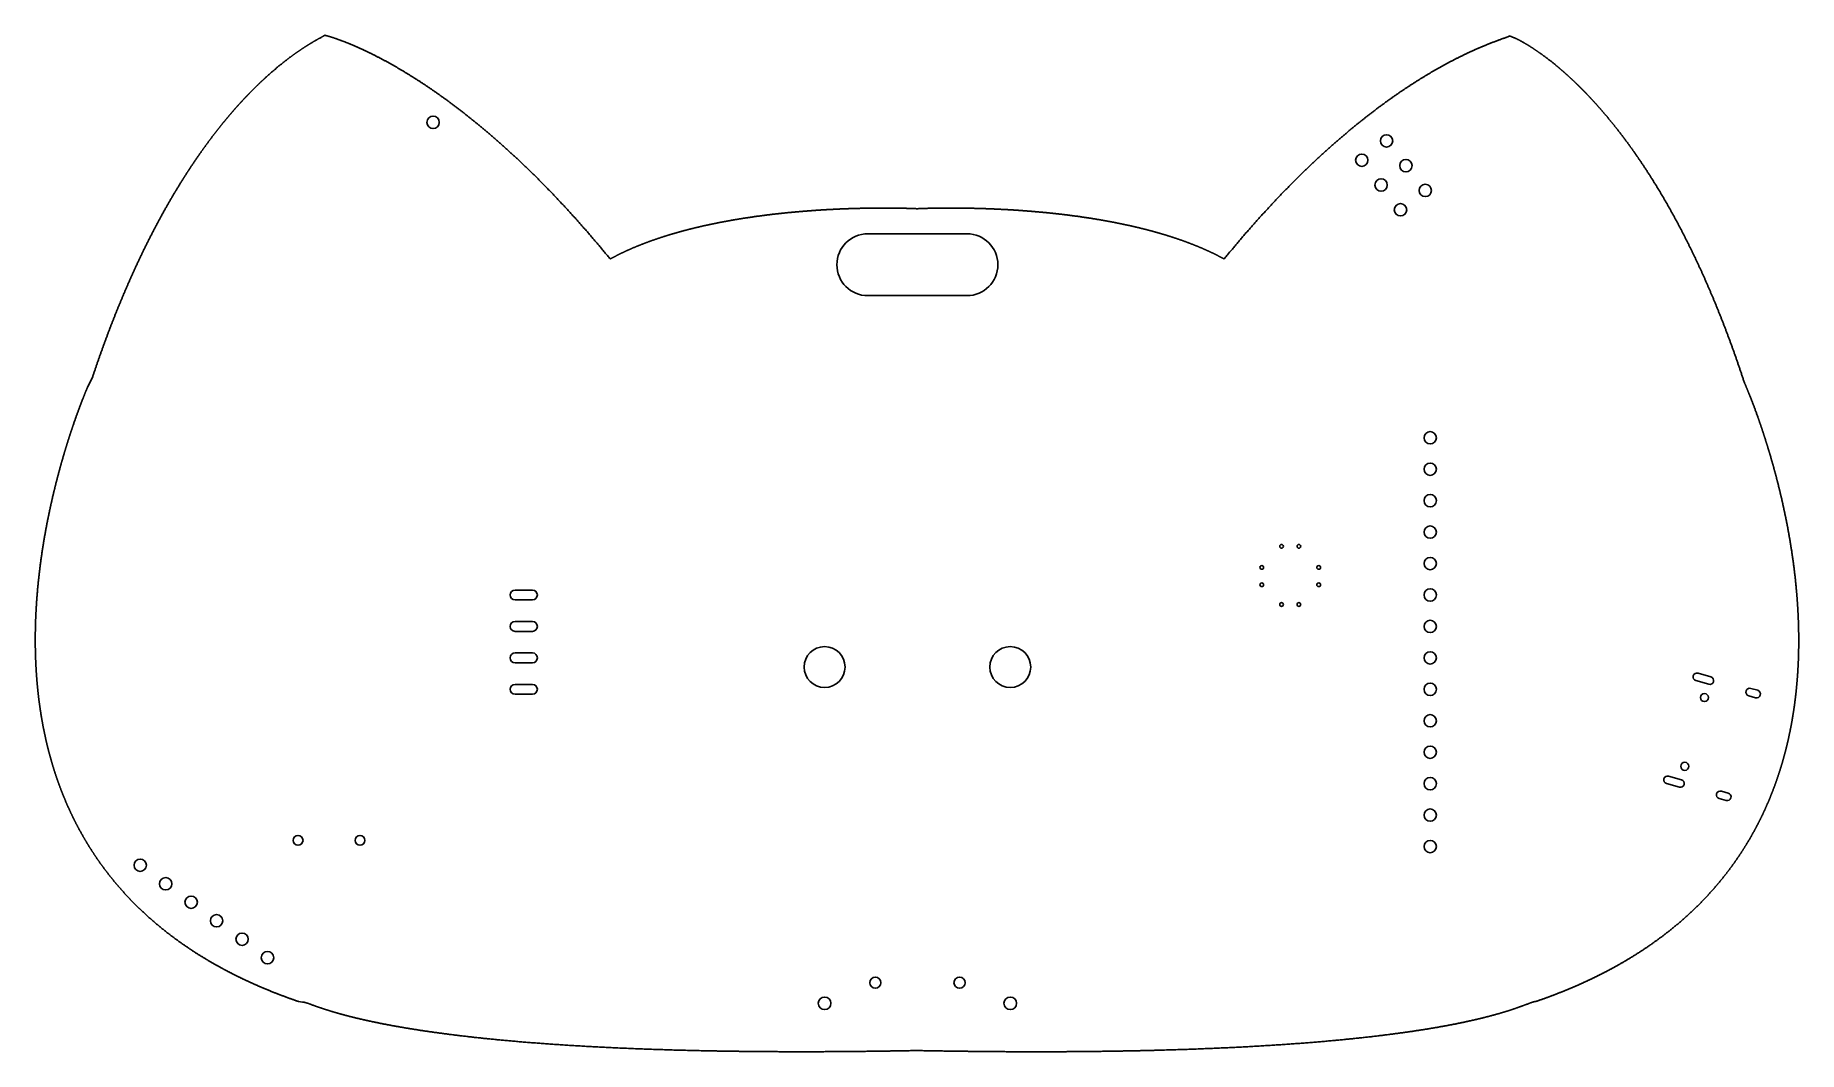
# Model space of a CAD drawing. Header units: millimetres. Extents: x 79 to 221, y -141 to -59.
import ezdxf

# ---------------------------------------------------------------- set-up
doc = ezdxf.new("R2010")
doc.units = ezdxf.units.MM
doc.layers.add('Edge.Cuts', color=254, linetype='CONTINUOUS', true_color=0xd0d2cd)

msp = doc.modelspace()

# ---------------------------------------------------------------- linework, layer by layer
at = {"layer": 'Edge.Cuts', "linetype": 'CONTINUOUS'}
for p, q in [((100.750746, -59.783974), (100.728978, -59.797679)), ((100.772369, -59.7704), (100.750746, -59.783974)), ((100.793846, -59.756958), (100.772369, -59.7704)), ((100.815177, -59.743646), (100.793846, -59.756958)), ((100.836361, -59.730465), (100.815177, -59.743646)), ((100.857398, -59.717413), (100.836361, -59.730465)), ((100.878287, -59.70449), (100.857398, -59.717413)), ((100.899029, -59.691695), (100.878287, -59.70449)), ((100.919621, -59.679029), (100.899029, -59.691695)), ((100.940065, -59.66649), (100.919621, -59.679029)), ((100.960359, -59.654078), (100.940065, -59.66649)), ((100.980504, -59.641792), (100.960359, -59.654078)), ((101.000498, -59.629632), (100.980504, -59.641792)), ((101.020341, -59.617598), (101.000498, -59.629632)), ((101.040033, -59.605688), (101.020341, -59.617598)), ((101.059573, -59.593902), (101.040033, -59.605688)), ((101.078961, -59.582241), (101.059573, -59.593902)), ((101.098197, -59.570702), (101.078961, -59.582241)), ((101.117279, -59.559287), (101.098197, -59.570702)), ((101.136208, -59.547993), (101.117279, -59.559287)), ((101.154983, -59.536821), (101.136208, -59.547993)), ((101.173603, -59.52577), (101.154983, -59.536821)), ((101.192069, -59.51484), (101.173603, -59.52577)), ((101.210379, -59.50403), (101.192069, -59.51484)), ((101.228533, -59.49334), (101.210379, -59.50403)), ((101.246531, -59.482769), (101.228533, -59.49334)), ((101.264373, -59.472316), (101.246531, -59.482769)), ((101.282057, -59.461981), (101.264373, -59.472316)), ((101.299583, -59.451763), (101.282057, -59.461981)), ((101.316951, -59.441663), (101.299583, -59.451763)), ((101.334161, -59.431679), (101.316951, -59.441663)), ((101.351212, -59.421811), (101.334161, -59.431679)), ((101.384835, -59.40242), (101.351212, -59.421811)), ((101.417816, -59.383487), (101.384835, -59.40242)), ((101.450152, -59.365006), (101.417816, -59.383487)), ((101.481839, -59.346975), (101.450152, -59.365006)), ((101.512874, -59.329388), (101.481839, -59.346975)), ((101.543252, -59.312241), (101.512874, -59.329388)), ((101.572971, -59.295531), (101.543252, -59.312241)), ((101.602027, -59.279253), (101.572971, -59.295531)), ((101.630415, -59.263403), (101.602027, -59.279253)), ((101.658133, -59.247976), (101.630415, -59.263403)), ((101.685177, -59.232969), (101.658133, -59.247976)), ((101.711542, -59.218377), (101.685177, -59.232969)), ((101.737226, -59.204196), (101.711542, -59.218377)), ((101.762225, -59.190422), (101.737226, -59.204196)), ((101.810151, -59.164078), (101.762225, -59.190422)), ((101.855293, -59.139311), (101.810151, -59.164078)), ((101.886982, -59.121927), (101.855293, -59.139311)), ((101.927094, -59.099887), (101.886982, -59.121927)), ((101.957589, -59.083068), (101.927094, -59.099887)), ((101.982611, -59.069195), (101.957589, -59.083068)), ((102.00391, -59.057312), (101.982611, -59.069195)), ((102.022428, -59.046901), (102.00391, -59.057312)), ((102.03875, -59.037646), (102.022428, -59.046901)), ((102.05327, -59.02933), (102.03875, -59.037646)), ((102.066272, -59.021802), (102.05327, -59.02933)), ((102.077969, -59.014945), (102.066272, -59.021802)), ((102.088528, -59.008672), (102.077969, -59.014945)), ((102.098082, -59.002911), (102.088528, -59.008672)), ((102.10674, -58.997605), (102.098082, -59.002911)), ((102.114594, -58.992706), (102.10674, -58.997605)), ((102.121722, -58.988174), (102.114594, -58.992706)), ((102.12819, -58.983973), (102.121722, -58.988174)), ((102.134058, -58.980075), (102.12819, -58.983973)), ((102.139376, -58.976454), (102.134058, -58.980075)), ((102.144191, -58.973086), (102.139376, -58.976454)), ((102.148543, -58.969952), (102.144191, -58.973086)), ((102.15247, -58.967033), (102.148543, -58.969952)), ((102.156005, -58.964313), (102.15247, -58.967033)), ((102.158782, -58.964978), (102.156005, -58.964313)), ((102.167424, -58.967051), (102.158782, -58.964978)), ((102.181014, -58.970365), (102.167424, -58.967051)), ((102.196712, -58.974265), (102.181014, -58.970365)), ((102.214045, -58.978649), (102.196712, -58.974265)), ((102.232737, -58.983455), (102.214045, -58.978649)), ((102.252601, -58.988642), (102.232737, -58.983455)), ((102.273501, -58.99418), (102.252601, -58.988642)), ((102.295332, -59.000044), (102.273501, -58.99418)), ((102.318011, -59.006218), (102.295332, -59.000044)), ((102.34147, -59.012685), (102.318011, -59.006218)), ((102.365653, -59.019433), (102.34147, -59.012685)), ((102.39051, -59.026451), (102.365653, -59.019433)), ((102.415999, -59.033729), (102.39051, -59.026451)), ((102.442085, -59.04126), (102.415999, -59.033729)), ((102.468735, -59.049035), (102.442085, -59.04126)), ((102.495921, -59.05705), (102.468735, -59.049035)), ((102.523616, -59.065296), (102.495921, -59.05705)), ((102.551797, -59.073771), (102.523616, -59.065296)), ((102.580444, -59.082467), (102.551797, -59.073771)), ((102.609537, -59.091382), (102.580444, -59.082467)), ((102.639058, -59.100512), (102.609537, -59.091382)), ((102.668992, -59.109852), (102.639058, -59.100512)), ((102.699323, -59.119398), (102.668992, -59.109852)), ((102.730038, -59.129149), (102.699323, -59.119398)), ((102.761123, -59.139101), (102.730038, -59.129149)), ((102.792567, -59.149251), (102.761123, -59.139101)), ((102.824358, -59.159596), (102.792567, -59.149251)), ((102.856485, -59.170135), (102.824358, -59.159596)), ((102.888939, -59.180864), (102.856485, -59.170135)), ((102.921711, -59.191782), (102.888939, -59.180864)), ((102.954791, -59.202886), (102.921711, -59.191782)), ((102.988171, -59.214175), (102.954791, -59.202886)), ((103.021843, -59.225647), (102.988171, -59.214175)), ((103.0558, -59.2373), (103.021843, -59.225647)), ((103.090035, -59.249132), (103.0558, -59.2373)), ((103.12454, -59.261142), (103.090035, -59.249132)), ((103.15931, -59.273328), (103.12454, -59.261142)), ((103.194337, -59.285689), (103.15931, -59.273328)), ((103.229617, -59.298223), (103.194337, -59.285689)), ((103.265144, -59.31093), (103.229617, -59.298223)), ((103.300911, -59.323807), (103.265144, -59.31093)), ((103.336915, -59.336854), (103.300911, -59.323807)), ((103.373149, -59.350069), (103.336915, -59.336854)), ((103.40961, -59.363452), (103.373149, -59.350069)), ((103.446292, -59.377), (103.40961, -59.363452)), ((103.483191, -59.390714), (103.446292, -59.377)), ((103.520304, -59.404592), (103.483191, -59.390714)), ((103.557625, -59.418633), (103.520304, -59.404592)), ((103.595151, -59.432836), (103.557625, -59.418633)), ((103.632878, -59.447201), (103.595151, -59.432836)), ((103.670802, -59.461726), (103.632878, -59.447201)), ((103.708921, -59.476411), (103.670802, -59.461726)), ((103.74723, -59.491254), (103.708921, -59.476411)), ((103.785725, -59.506255), (103.74723, -59.491254)), ((103.824405, -59.521414), (103.785725, -59.506255)), ((103.863265, -59.536729), (103.824405, -59.521414)), ((103.902303, -59.5522), (103.863265, -59.536729)), ((103.941516, -59.567825), (103.902303, -59.5522)), ((103.980901, -59.583605), (103.941516, -59.567825)), ((104.020454, -59.599539), (103.980901, -59.583605)), ((104.060174, -59.615626), (104.020454, -59.599539)), ((104.100058, -59.631865), (104.060174, -59.615626)), ((104.140104, -59.648256), (104.100058, -59.631865)), ((104.180308, -59.664798), (104.140104, -59.648256)), ((104.220668, -59.68149), (104.180308, -59.664798)), ((104.261183, -59.698333), (104.220668, -59.68149)), ((104.301849, -59.715325), (104.261183, -59.698333)), ((104.342665, -59.732466), (104.301849, -59.715325)), ((104.383628, -59.749756), (104.342665, -59.732466)), ((104.424737, -59.767193), (104.383628, -59.749756)), ((104.465989, -59.784778), (104.424737, -59.767193)), ((104.507382, -59.80251), (104.465989, -59.784778)), ((195.786424, -59.799533), (195.830796, -59.78129)), ((195.830796, -59.78129), (195.875143, -59.763141)), ((195.875143, -59.763141), (195.91947, -59.745087)), ((195.91947, -59.745087), (195.963781, -59.727125)), ((195.963781, -59.727125), (196.008081, -59.709252)), ((196.008081, -59.709252), (196.052377, -59.691467)), ((196.052377, -59.691467), (196.096676, -59.673765)), ((196.096676, -59.673765), (196.140984, -59.656145)), ((196.140984, -59.656145), (196.185311, -59.638602)), ((196.185311, -59.638602), (196.229667, -59.621133)), ((196.229667, -59.621133), (196.274063, -59.603732)), ((196.274063, -59.603732), (196.318511, -59.586396)), ((196.318511, -59.586396), (196.363028, -59.569118)), ((196.363028, -59.569118), (196.40763, -59.551891)), ((196.40763, -59.551891), (196.452338, -59.534708)), ((196.452338, -59.534708), (196.497175, -59.517559)), ((196.497175, -59.517559), (196.54217, -59.500433)), ((196.54217, -59.500433), (196.587357, -59.483319)), ((196.587357, -59.483319), (196.632775, -59.466201)), ((196.632775, -59.466201), (196.678475, -59.449061)), ((196.678475, -59.449061), (196.724517, -59.431876)), ((196.724517, -59.431876), (196.770977, -59.414617)), ((196.770977, -59.414617), (196.817953, -59.39725)), ((196.817953, -59.39725), (196.865574, -59.379728)), ((196.865574, -59.379728), (196.914009, -59.361989)), ((196.914009, -59.361989), (196.963498, -59.343945)), ((196.963498, -59.343945), (197.014387, -59.325472)), ((197.014387, -59.325472), (197.067213, -59.306377)), ((197.067213, -59.306377), (197.122885, -59.286333)), ((197.122885, -59.286333), (197.183163, -59.264708)), ((197.183163, -59.264708), (197.252418, -59.239936)), ((197.252418, -59.239936), (197.299992, -59.222944)), ((197.299992, -59.222944), (197.34954, -59.205246)), ((197.34954, -59.205246), (197.396767, -59.188351)), ((197.396767, -59.188351), (197.441661, -59.172241)), ((197.441661, -59.172241), (197.463229, -59.164473)), ((197.463229, -59.164473), (197.484209, -59.156893)), ((197.484209, -59.156893), (197.5046, -59.149498)), ((197.5046, -59.149498), (197.5244, -59.142287)), ((197.5244, -59.142287), (197.543607, -59.135256)), ((197.543607, -59.135256), (197.562221, -59.128403)), ((197.562221, -59.128403), (197.58024, -59.121725)), ((197.58024, -59.121725), (197.597662, -59.115219)), ((197.597662, -59.115219), (197.614486, -59.108884)), ((197.614486, -59.108884), (197.63071, -59.102716)), ((197.63071, -59.102716), (197.646333, -59.096713)), ((197.646333, -59.096713), (197.661354, -59.090872)), ((197.661354, -59.090872), (197.67577, -59.08519)), ((197.67577, -59.08519), (197.682752, -59.082409)), ((197.682752, -59.082409), (197.689581, -59.079666)), ((197.689581, -59.079666), (197.696259, -59.076962)), ((197.696259, -59.076962), (197.702785, -59.074297)), ((197.702785, -59.074297), (197.709159, -59.071669)), ((197.709159, -59.071669), (197.71538, -59.069079)), ((197.71538, -59.069079), (197.721449, -59.066526)), ((197.721449, -59.066526), (197.727366, -59.064011)), ((197.727366, -59.064011), (197.733129, -59.061532)), ((197.733129, -59.061532), (197.73874, -59.059089)), ((197.73874, -59.059089), (197.744197, -59.056682)), ((197.744197, -59.056682), (197.7495, -59.054311)), ((197.7495, -59.054311), (197.754651, -59.051976)), ((197.754651, -59.051976), (197.759647, -59.049675)), ((197.759647, -59.049675), (197.764489, -59.04741)), ((197.764489, -59.04741), (197.769177, -59.045179)), ((197.769177, -59.045179), (197.773711, -59.042981)), ((197.773711, -59.042981), (197.778091, -59.040818)), ((197.778091, -59.040818), (197.782315, -59.038688)), ((197.782315, -59.038688), (197.786385, -59.036591)), ((197.786385, -59.036591), (197.7903, -59.034527)), ((197.7903, -59.034527), (197.794059, -59.032496)), ((197.794059, -59.032496), (197.797663, -59.030496)), ((197.797663, -59.030496), (197.801111, -59.028529)), ((197.801111, -59.028529), (197.804404, -59.026593)), ((197.804404, -59.026593), (197.80754, -59.024688)), ((198.17784, -59.167642), (197.80754, -59.024688)), ((198.17784, -59.167642), (198.179839, -59.168466)), ((198.179839, -59.168466), (198.185807, -59.170967)), ((198.185807, -59.170967), (198.195705, -59.175186)), ((198.195705, -59.175186), (198.202114, -59.177953)), ((198.202114, -59.177953), (198.209491, -59.181164)), ((198.209491, -59.181164), (198.217829, -59.184826)), ((198.217829, -59.184826), (198.227124, -59.188943)), ((198.227124, -59.188943), (198.237371, -59.19352)), ((198.237371, -59.19352), (198.248564, -59.198564)), ((198.248564, -59.198564), (198.260699, -59.204078)), ((198.260699, -59.204078), (198.27377, -59.210068)), ((198.27377, -59.210068), (198.287773, -59.21654)), ((198.287773, -59.21654), (198.302701, -59.223497)), ((198.302701, -59.223497), (198.318551, -59.230947)), ((198.318551, -59.230947), (198.335316, -59.238893)), ((198.335316, -59.238893), (198.352993, -59.247341)), ((198.352993, -59.247341), (198.371575, -59.256296)), ((198.371575, -59.256296), (198.391058, -59.265764)), ((198.391058, -59.265764), (198.411436, -59.275749)), ((198.411436, -59.275749), (198.432704, -59.286257)), ((198.432704, -59.286257), (198.443671, -59.291708)), ((198.443671, -59.291708), (198.454858, -59.297292)), ((198.454858, -59.297292), (198.466266, -59.303009)), ((198.466266, -59.303009), (198.477893, -59.308861)), ((198.477893, -59.308861), (198.489738, -59.314846)), ((198.489738, -59.314846), (198.501802, -59.320967)), ((198.501802, -59.320967), (198.514083, -59.327224)), ((198.514083, -59.327224), (198.526581, -59.333617)), ((198.526581, -59.333617), (198.539295, -59.340147)), ((198.539295, -59.340147), (198.552225, -59.346816)), ((198.552225, -59.346816), (198.56537, -59.353622)), ((198.56537, -59.353622), (198.578729, -59.360568)), ((198.578729, -59.360568), (198.592302, -59.367653)), ((198.592302, -59.367653), (198.606088, -59.374879)), ((198.606088, -59.374879), (198.620086, -59.382246)), ((198.620086, -59.382246), (198.634296, -59.389754)), ((198.634296, -59.389754), (198.648717, -59.397405)), ((198.648717, -59.397405), (198.663349, -59.405198)), ((198.663349, -59.405198), (198.67819, -59.413135)), ((198.67819, -59.413135), (198.693241, -59.421217)), ((198.693241, -59.421217), (198.7085, -59.429443)), ((198.7085, -59.429443), (198.723968, -59.437815)), ((198.723968, -59.437815), (198.739642, -59.446333)), ((198.739642, -59.446333), (198.755523, -59.454998)), ((198.755523, -59.454998), (198.77161, -59.463811)), ((198.77161, -59.463811), (198.787903, -59.472771)), ((198.787903, -59.472771), (198.8044, -59.481881)), ((198.8044, -59.481881), (198.821101, -59.491139)), ((198.821101, -59.491139), (198.838006, -59.500548)), ((198.838006, -59.500548), (198.855114, -59.510108)), ((198.855114, -59.510108), (198.872424, -59.519819)), ((198.872424, -59.519819), (198.889935, -59.529682)), ((198.889935, -59.529682), (198.907648, -59.539697)), ((198.907648, -59.539697), (198.92556, -59.549866)), ((198.92556, -59.549866), (198.943672, -59.560189)), ((198.943672, -59.560189), (198.961984, -59.570666)), ((198.961984, -59.570666), (198.980493, -59.581299)), ((198.980493, -59.581299), (198.999201, -59.592088)), ((198.999201, -59.592088), (199.018105, -59.603033)), ((199.018105, -59.603033), (199.037206, -59.614135)), ((199.037206, -59.614135), (199.056502, -59.625395)), ((199.056502, -59.625395), (199.075994, -59.636814)), ((199.075994, -59.636814), (199.095681, -59.648392)), ((199.095681, -59.648392), (199.115561, -59.660129)), ((199.115561, -59.660129), (199.135635, -59.672027)), ((199.135635, -59.672027), (199.155901, -59.684086)), ((199.155901, -59.684086), (199.176359, -59.696307)), ((199.176359, -59.696307), (199.197008, -59.70869)), ((199.197008, -59.70869), (199.217848, -59.721236)), ((199.217848, -59.721236), (199.238879, -59.733946)), ((199.238879, -59.733946), (199.260098, -59.74682)), ((199.260098, -59.74682), (199.281507, -59.759859)), ((199.281507, -59.759859), (199.303104, -59.773064)), ((199.303104, -59.773064), (199.324888, -59.786435)), ((199.324888, -59.786435), (199.346859, -59.799972)), ((98.746861, -61.214075), (98.715492, -61.23915)), ((98.77812, -61.189171), (98.746861, -61.214075)), ((98.809266, -61.164438), (98.77812, -61.189171)), ((98.840301, -61.139874), (98.809266, -61.164438)), ((98.871223, -61.11548), (98.840301, -61.139874)), ((98.902032, -61.091255), (98.871223, -61.11548)), ((98.932728, -61.067199), (98.902032, -61.091255)), ((98.96331, -61.04331), (98.932728, -61.067199)), ((98.993778, -61.019589), (98.96331, -61.04331)), ((99.02413, -60.996034), (98.993778, -61.019589)), ((99.054368, -60.972646), (99.02413, -60.996034)), ((99.08449, -60.949423), (99.054368, -60.972646)), ((99.114495, -60.926366), (99.08449, -60.949423)), ((99.144384, -60.903474), (99.114495, -60.926366)), ((99.174156, -60.880746), (99.144384, -60.903474)), ((99.203811, -60.858181), (99.174156, -60.880746)), ((99.233347, -60.83578), (99.203811, -60.858181)), ((99.262765, -60.813541), (99.233347, -60.83578)), ((99.292064, -60.791464), (99.262765, -60.813541)), ((99.321244, -60.769549), (99.292064, -60.791464)), ((99.350303, -60.747795), (99.321244, -60.769549)), ((99.379243, -60.726201), (99.350303, -60.747795)), ((99.408062, -60.704768), (99.379243, -60.726201)), ((99.43676, -60.683494), (99.408062, -60.704768)), ((99.465336, -60.662379), (99.43676, -60.683494)), ((99.49379, -60.641422), (99.465336, -60.662379)), ((99.522121, -60.620623), (99.49379, -60.641422)), ((99.550329, -60.599982), (99.522121, -60.620623)), ((99.578414, -60.579497), (99.550329, -60.599982)), ((99.606375, -60.559169), (99.578414, -60.579497)), ((99.634212, -60.538996), (99.606375, -60.559169)), ((99.661924, -60.518979), (99.634212, -60.538996)), ((99.68951, -60.499117), (99.661924, -60.518979)), ((99.716971, -60.479408), (99.68951, -60.499117)), ((99.744306, -60.459854), (99.716971, -60.479408)), ((99.771514, -60.440453), (99.744306, -60.459854)), ((99.798595, -60.421204), (99.771514, -60.440453)), ((99.825548, -60.402107), (99.798595, -60.421204)), ((99.852373, -60.383162), (99.825548, -60.402107)), ((99.87907, -60.364368), (99.852373, -60.383162)), ((99.905638, -60.345725), (99.87907, -60.364368)), ((99.932076, -60.327232), (99.905638, -60.345725)), ((99.958385, -60.308888), (99.932076, -60.327232)), ((99.984563, -60.290693), (99.958385, -60.308888)), ((100.010611, -60.272647), (99.984563, -60.290693)), ((100.036527, -60.254748), (100.010611, -60.272647)), ((100.062312, -60.236997), (100.036527, -60.254748)), ((100.087965, -60.219393), (100.062312, -60.236997)), ((100.113485, -60.201935), (100.087965, -60.219393)), ((100.138872, -60.184623), (100.113485, -60.201935)), ((100.164125, -60.167456), (100.138872, -60.184623)), ((100.189245, -60.150434), (100.164125, -60.167456)), ((100.21423, -60.133557), (100.189245, -60.150434)), ((100.23908, -60.116823), (100.21423, -60.133557)), ((100.263795, -60.100232), (100.23908, -60.116823)), ((100.288374, -60.083784), (100.263795, -60.100232)), ((100.312817, -60.067478), (100.288374, -60.083784)), ((100.337124, -60.051313), (100.312817, -60.067478)), ((100.361293, -60.03529), (100.337124, -60.051313)), ((100.385325, -60.019407), (100.361293, -60.03529)), ((100.409218, -60.003665), (100.385325, -60.019407)), ((100.432973, -59.988062), (100.409218, -60.003665)), ((100.456589, -59.972598), (100.432973, -59.988062)), ((100.480066, -59.957272), (100.456589, -59.972598)), ((100.503403, -59.942084), (100.480066, -59.957272)), ((100.526599, -59.927034), (100.503403, -59.942084)), ((100.549655, -59.91212), (100.526599, -59.927034)), ((100.57257, -59.897343), (100.549655, -59.91212)), ((100.595342, -59.882702), (100.57257, -59.897343)), ((100.617973, -59.868196), (100.595342, -59.882702)), ((100.640461, -59.853825), (100.617973, -59.868196)), ((100.662806, -59.839589), (100.640461, -59.853825)), ((100.685008, -59.825485), (100.662806, -59.839589)), ((100.707065, -59.811516), (100.685008, -59.825485)), ((100.728978, -59.797679), (100.707065, -59.811516)), ((104.548915, -59.820388), (104.507382, -59.80251)), ((104.590584, -59.838413), (104.548915, -59.820388)), ((104.63239, -59.856582), (104.590584, -59.838413)), ((104.674329, -59.874897), (104.63239, -59.856582)), ((104.7164, -59.893357), (104.674329, -59.874897)), ((104.758601, -59.911961), (104.7164, -59.893357)), ((104.800931, -59.930709), (104.758601, -59.911961)), ((104.843387, -59.9496), (104.800931, -59.930709)), ((104.885969, -59.968634), (104.843387, -59.9496)), ((104.928674, -59.987811), (104.885969, -59.968634)), ((104.971501, -60.00713), (104.928674, -59.987811)), ((105.014449, -60.026591), (104.971501, -60.00713)), ((105.057516, -60.046194), (105.014449, -60.026591)), ((105.1007, -60.065938), (105.057516, -60.046194)), ((105.144001, -60.085823), (105.1007, -60.065938)), ((105.187416, -60.105848), (105.144001, -60.085823)), ((105.230945, -60.126014), (105.187416, -60.105848)), ((105.274586, -60.146319), (105.230945, -60.126014)), ((105.318337, -60.166764), (105.274586, -60.146319)), ((105.362198, -60.187348), (105.318337, -60.166764)), ((105.406167, -60.208071), (105.362198, -60.187348)), ((105.450243, -60.228933), (105.406167, -60.208071)), ((105.494424, -60.249933), (105.450243, -60.228933)), ((105.53871, -60.271071), (105.494424, -60.249933)), ((105.583099, -60.292347), (105.53871, -60.271071)), ((105.62759, -60.313761), (105.583099, -60.292347)), ((105.672183, -60.335311), (105.62759, -60.313761)), ((105.716875, -60.356999), (105.672183, -60.335311)), ((105.761666, -60.378823), (105.716875, -60.356999)), ((105.806554, -60.400784), (105.761666, -60.378823)), ((105.85154, -60.42288), (105.806554, -60.400784)), ((105.89662, -60.445113), (105.85154, -60.42288)), ((105.941796, -60.467482), (105.89662, -60.445113)), ((105.987065, -60.489985), (105.941796, -60.467482)), ((106.032427, -60.512625), (105.987065, -60.489985)), ((106.07788, -60.535399), (106.032427, -60.512625)), ((106.123424, -60.558307), (106.07788, -60.535399)), ((106.169057, -60.581351), (106.123424, -60.558307)), ((106.21478, -60.604528), (106.169057, -60.581351)), ((106.26059, -60.62784), (106.21478, -60.604528)), ((106.306487, -60.651286), (106.26059, -60.62784)), ((106.352471, -60.674865), (106.306487, -60.651286)), ((106.398539, -60.698578), (106.352471, -60.674865)), ((106.444692, -60.722424), (106.398539, -60.698578)), ((106.490929, -60.746403), (106.444692, -60.722424)), ((106.537248, -60.770515), (106.490929, -60.746403)), ((106.583649, -60.794759), (106.537248, -60.770515)), ((106.630132, -60.819136), (106.583649, -60.794759)), ((106.676694, -60.843646), (106.630132, -60.819136)), ((106.723336, -60.868287), (106.676694, -60.843646)), ((106.770057, -60.893061), (106.723336, -60.868287)), ((106.816856, -60.917966), (106.770057, -60.893061)), ((106.863732, -60.943003), (106.816856, -60.917966)), ((106.910685, -60.968171), (106.863732, -60.943003)), ((106.957713, -60.993471), (106.910685, -60.968171)), ((107.004817, -61.018901), (106.957713, -60.993471)), ((107.051995, -61.044463), (107.004817, -61.018901)), ((107.099247, -61.070155), (107.051995, -61.044463)), ((107.146571, -61.095978), (107.099247, -61.070155)), ((107.193968, -61.121932), (107.146571, -61.095978)), ((107.241437, -61.148016), (107.193968, -61.121932)), ((107.288976, -61.17423), (107.241437, -61.148016)), ((107.336587, -61.200574), (107.288976, -61.17423)), ((107.384266, -61.227048), (107.336587, -61.200574)), ((192.792258, -61.222902), (192.840071, -61.197295)), ((192.840071, -61.197295), (192.887832, -61.171806)), ((192.887832, -61.171806), (192.935543, -61.146434)), ((192.935543, -61.146434), (192.983202, -61.12118)), ((192.983202, -61.12118), (193.030809, -61.096044)), ((193.030809, -61.096044), (193.078365, -61.071024)), ((193.078365, -61.071024), (193.125869, -61.046123)), ((193.125869, -61.046123), (193.17332, -61.021338)), ((193.17332, -61.021338), (193.220718, -60.996672)), ((193.220718, -60.996672), (193.268064, -60.972122)), ((193.268064, -60.972122), (193.315356, -60.94769)), ((193.315356, -60.94769), (193.362595, -60.923375)), ((193.362595, -60.923375), (193.40978, -60.899177)), ((193.40978, -60.899177), (193.456911, -60.875097)), ((193.456911, -60.875097), (193.503988, -60.851133)), ((193.503988, -60.851133), (193.55101, -60.827287)), ((193.55101, -60.827287), (193.597977, -60.803558)), ((193.597977, -60.803558), (193.64489, -60.779946)), ((193.64489, -60.779946), (193.691747, -60.75645)), ((193.691747, -60.75645), (193.738548, -60.733072)), ((193.738548, -60.733072), (193.785294, -60.709811)), ((193.785294, -60.709811), (193.831984, -60.686666)), ((193.831984, -60.686666), (193.878618, -60.663638)), ((193.878618, -60.663638), (193.925195, -60.640726)), ((193.925195, -60.640726), (193.971716, -60.617932)), ((193.971716, -60.617932), (194.01818, -60.595253)), ((194.01818, -60.595253), (194.064587, -60.572691)), ((194.064587, -60.572691), (194.110937, -60.550245)), ((194.110937, -60.550245), (194.15723, -60.527916)), ((194.15723, -60.527916), (194.203465, -60.505702)), ((194.203465, -60.505702), (194.249642, -60.483605)), ((194.249642, -60.483605), (194.295762, -60.461623)), ((194.295762, -60.461623), (194.341824, -60.439757)), ((194.341824, -60.439757), (194.387828, -60.418006)), ((194.387828, -60.418006), (194.433774, -60.396371)), ((194.433774, -60.396371), (194.479662, -60.374851)), ((194.479662, -60.374851), (194.525492, -60.353446)), ((194.525492, -60.353446), (194.571264, -60.332156)), ((194.571264, -60.332156), (194.616978, -60.310981)), ((194.616978, -60.310981), (194.662634, -60.28992)), ((194.662634, -60.28992), (194.708232, -60.268974)), ((194.708232, -60.268974), (194.753773, -60.248141)), ((194.753773, -60.248141), (194.799255, -60.227422)), ((194.799255, -60.227422), (194.844681, -60.206817)), ((194.844681, -60.206817), (194.890049, -60.186325)), ((194.890049, -60.186325), (194.93536, -60.165946)), ((194.93536, -60.165946), (194.980615, -60.145679)), ((194.980615, -60.145679), (195.025814, -60.125524)), ((195.025814, -60.125524), (195.070957, -60.105482)), ((195.070957, -60.105482), (195.116045, -60.08555)), ((195.116045, -60.08555), (195.161078, -60.06573)), ((195.161078, -60.06573), (195.206058, -60.04602)), ((195.206058, -60.04602), (195.250985, -60.02642)), ((195.250985, -60.02642), (195.295859, -60.006929)), ((195.295859, -60.006929), (195.340682, -59.987547)), ((195.340682, -59.987547), (195.385455, -59.968273)), ((195.385455, -59.968273), (195.43018, -59.949107)), ((195.43018, -59.949107), (195.474857, -59.930047)), ((195.474857, -59.930047), (195.519488, -59.911093)), ((195.519488, -59.911093), (195.564075, -59.892244)), ((195.564075, -59.892244), (195.60862, -59.873498)), ((195.60862, -59.873498), (195.653124, -59.854856)), ((195.653124, -59.854856), (195.697592, -59.836315)), ((195.697592, -59.836315), (195.742024, -59.817875)), ((195.742024, -59.817875), (195.786424, -59.799533)), ((199.346859, -59.799972), (199.369016, -59.813678)), ((199.369016, -59.813678), (199.391359, -59.827551)), ((199.391359, -59.827551), (199.413887, -59.841594)), ((199.413887, -59.841594), (199.436599, -59.855805)), ((199.436599, -59.855805), (199.459495, -59.870187)), ((199.459495, -59.870187), (199.482574, -59.88474)), ((199.482574, -59.88474), (199.505835, -59.899464)), ((199.505835, -59.899464), (199.529278, -59.91436)), ((199.529278, -59.91436), (199.552902, -59.929429)), ((199.552902, -59.929429), (199.576707, -59.944672)), ((199.576707, -59.944672), (199.600692, -59.960088)), ((199.600692, -59.960088), (199.624856, -59.975679)), ((199.624856, -59.975679), (199.649198, -59.991445)), ((199.649198, -59.991445), (199.673718, -60.007387)), ((199.673718, -60.007387), (199.698416, -60.023506)), ((199.698416, -60.023506), (199.72329, -60.039802)), ((199.72329, -60.039802), (199.748341, -60.056276)), ((199.748341, -60.056276), (199.773567, -60.072929)), ((199.773567, -60.072929), (199.798967, -60.08976)), ((199.798967, -60.08976), (199.824542, -60.106772)), ((199.824542, -60.106772), (199.85029, -60.123964)), ((199.85029, -60.123964), (199.876211, -60.141337)), ((199.876211, -60.141337), (199.902304, -60.158892)), ((199.902304, -60.158892), (199.928569, -60.176629)), ((199.928569, -60.176629), (199.955004, -60.19455)), ((199.955004, -60.19455), (199.98161, -60.212654)), ((199.98161, -60.212654), (200.008386, -60.230942)), ((200.008386, -60.230942), (200.035331, -60.249416)), ((200.035331, -60.249416), (200.062444, -60.268075)), ((200.062444, -60.268075), (200.089725, -60.28692)), ((200.089725, -60.28692), (200.117172, -60.305953)), ((200.117172, -60.305953), (200.144787, -60.325173)), ((200.144787, -60.325173), (200.172567, -60.344581)), ((200.172567, -60.344581), (200.200512, -60.364178)), ((200.200512, -60.364178), (200.228622, -60.383965)), ((200.228622, -60.383965), (200.256896, -60.403942)), ((200.256896, -60.403942), (200.285333, -60.424109)), ((200.285333, -60.424109), (200.313933, -60.444468)), ((200.313933, -60.444468), (200.342695, -60.46502)), ((200.342695, -60.46502), (200.371618, -60.485764)), ((200.371618, -60.485764), (200.400702, -60.506701)), ((200.400702, -60.506701), (200.429945, -60.527833)), ((200.429945, -60.527833), (200.459349, -60.549159)), ((200.459349, -60.549159), (200.488911, -60.570681)), ((200.488911, -60.570681), (200.518631, -60.592398)), ((200.518631, -60.592398), (200.548509, -60.614313)), ((200.548509, -60.614313), (200.578544, -60.636424)), ((200.578544, -60.636424), (200.608735, -60.658734)), ((200.608735, -60.658734), (200.639082, -60.681242)), ((200.639082, -60.681242), (200.669583, -60.70395)), ((200.669583, -60.70395), (200.700239, -60.726857)), ((200.700239, -60.726857), (200.731049, -60.749965)), ((200.731049, -60.749965), (200.762012, -60.773274)), ((200.762012, -60.773274), (200.793127, -60.796784)), ((200.793127, -60.796784), (200.824394, -60.820498)), ((200.824394, -60.820498), (200.855812, -60.844414)), ((200.855812, -60.844414), (200.88738, -60.868534)), ((200.88738, -60.868534), (200.919099, -60.892859)), ((200.919099, -60.892859), (200.950967, -60.917389)), ((200.950967, -60.917389), (200.982983, -60.942124)), ((200.982983, -60.942124), (201.015147, -60.967066)), ((201.015147, -60.967066), (201.047459, -60.992215)), ((201.047459, -60.992215), (201.079917, -61.017571)), ((201.079917, -61.017571), (201.112522, -61.043136)), ((201.112522, -61.043136), (201.145272, -61.06891)), ((201.145272, -61.06891), (201.178166, -61.094893)), ((201.178166, -61.094893), (201.211205, -61.121087)), ((201.211205, -61.121087), (201.244387, -61.147491)), ((201.244387, -61.147491), (201.277712, -61.174107)), ((201.277712, -61.174107), (201.311179, -61.200935)), ((201.311179, -61.200935), (201.344788, -61.227976)), ((97.106066, -62.637188), (97.08797, -62.654164)), ((97.124139, -62.620262), (97.106066, -62.637188)), ((97.14219, -62.603385), (97.124139, -62.620262)), ((97.160219, -62.586557), (97.14219, -62.603385)), ((97.178225, -62.569777), (97.160219, -62.586557)), ((97.196208, -62.553047), (97.178225, -62.569777)), ((97.21417, -62.536365), (97.196208, -62.553047)), ((97.232108, -62.519732), (97.21417, -62.536365)), ((97.250024, -62.503148), (97.232108, -62.519732)), ((97.267917, -62.486612), (97.250024, -62.503148)), ((97.285788, -62.470125), (97.267917, -62.486612)), ((97.303635, -62.453686), (97.285788, -62.470125)), ((97.32146, -62.437296), (97.303635, -62.453686)), ((97.339262, -62.420954), (97.32146, -62.437296)), ((97.35704, -62.404661), (97.339262, -62.420954)), ((97.374796, -62.388415), (97.35704, -62.404661)), ((97.410238, -62.356069), (97.374796, -62.388415)), ((97.445587, -62.323914), (97.410238, -62.356069)), ((97.480843, -62.291951), (97.445587, -62.323914)), ((97.516005, -62.260179), (97.480843, -62.291951)), ((97.551072, -62.228597), (97.516005, -62.260179)), ((97.586045, -62.197206), (97.551072, -62.228597)), ((97.620922, -62.166003), (97.586045, -62.197206)), ((97.655704, -62.13499), (97.620922, -62.166003)), ((97.69039, -62.104165), (97.655704, -62.13499)), ((97.724979, -62.073528), (97.69039, -62.104165)), ((97.759472, -62.043078), (97.724979, -62.073528)), ((97.793866, -62.012815), (97.759472, -62.043078)), ((97.828163, -61.982738), (97.793866, -62.012815)), ((97.862362, -61.952847), (97.828163, -61.982738)), ((97.896461, -61.923141), (97.862362, -61.952847)), ((97.930461, -61.89362), (97.896461, -61.923141)), ((97.964362, -61.864283), (97.930461, -61.89362)), ((97.998162, -61.835129), (97.964362, -61.864283)), ((98.031862, -61.806159), (97.998162, -61.835129)), ((98.06546, -61.777371), (98.031862, -61.806159)), ((98.098957, -61.748766), (98.06546, -61.777371)), ((98.132352, -61.720341), (98.098957, -61.748766)), ((98.165644, -61.692098), (98.132352, -61.720341)), ((98.198834, -61.664036), (98.165644, -61.692098)), ((98.23192, -61.636153), (98.198834, -61.664036)), ((98.264902, -61.60845), (98.23192, -61.636153)), ((98.29778, -61.580925), (98.264902, -61.60845)), ((98.330553, -61.553579), (98.29778, -61.580925)), ((98.363221, -61.526411), (98.330553, -61.553579)), ((98.395783, -61.49942), (98.363221, -61.526411)), ((98.428239, -61.472606), (98.395783, -61.49942)), ((98.460588, -61.445968), (98.428239, -61.472606)), ((98.492831, -61.419507), (98.460588, -61.445968)), ((98.524966, -61.39322), (98.492831, -61.419507)), ((98.556993, -61.367108), (98.524966, -61.39322)), ((98.588911, -61.34117), (98.556993, -61.367108)), ((98.620721, -61.315406), (98.588911, -61.34117)), ((98.652421, -61.289814), (98.620721, -61.315406)), ((98.684011, -61.264396), (98.652421, -61.289814)), ((98.715492, -61.23915), (98.684011, -61.264396)), ((107.432015, -61.253651), (107.384266, -61.227048)), ((107.479832, -61.280384), (107.432015, -61.253651)), ((107.527717, -61.307247), (107.479832, -61.280384)), ((107.57567, -61.334239), (107.527717, -61.307247)), ((107.623689, -61.36136), (107.57567, -61.334239)), ((107.671774, -61.388611), (107.623689, -61.36136)), ((107.719924, -61.41599), (107.671774, -61.388611)), ((107.76814, -61.443498), (107.719924, -61.41599)), ((107.81642, -61.471135), (107.76814, -61.443498)), ((107.864763, -61.4989), (107.81642, -61.471135)), ((107.91317, -61.526794), (107.864763, -61.4989)), ((107.961639, -61.554816), (107.91317, -61.526794)), ((108.010171, -61.582966), (107.961639, -61.554816)), ((108.058764, -61.611245), (108.010171, -61.582966)), ((108.107418, -61.639651), (108.058764, -61.611245)), ((108.156133, -61.668185), (108.107418, -61.639651)), ((108.204907, -61.696847), (108.156133, -61.668185)), ((108.253742, -61.725637), (108.204907, -61.696847)), ((108.302635, -61.754554), (108.253742, -61.725637)), ((108.351587, -61.783598), (108.302635, -61.754554)), ((108.400596, -61.81277), (108.351587, -61.783598)), ((108.449663, -61.84207), (108.400596, -61.81277)), ((108.498788, -61.871496), (108.449663, -61.84207)), ((108.547969, -61.901049), (108.498788, -61.871496)), ((108.597206, -61.930729), (108.547969, -61.901049)), ((108.646498, -61.960537), (108.597206, -61.930729)), ((108.695846, -61.990471), (108.646498, -61.960537)), ((108.745249, -62.020531), (108.695846, -61.990471)), ((108.794705, -62.050718), (108.745249, -62.020531)), ((108.844216, -62.081032), (108.794705, -62.050718)), ((108.89378, -62.111472), (108.844216, -62.081032)), ((108.943397, -62.142038), (108.89378, -62.111472)), ((108.993066, -62.172731), (108.943397, -62.142038)), ((109.042788, -62.203549), (108.993066, -62.172731)), ((109.092561, -62.234494), (109.042788, -62.203549)), ((109.142386, -62.265565), (109.092561, -62.234494)), ((109.192261, -62.296761), (109.142386, -62.265565)), ((109.242187, -62.328084), (109.192261, -62.296761)), ((109.292163, -62.359532), (109.242187, -62.328084)), ((109.342189, -62.391106), (109.292163, -62.359532)), ((109.392263, -62.422805), (109.342189, -62.391106)), ((109.442387, -62.45463), (109.392263, -62.422805)), ((109.492559, -62.486581), (109.442387, -62.45463)), ((109.542779, -62.518656), (109.492559, -62.486581)), ((109.593047, -62.550858), (109.542779, -62.518656)), ((109.643363, -62.583184), (109.593047, -62.550858)), ((109.693725, -62.615635), (109.643363, -62.583184)), ((109.744134, -62.648212), (109.693725, -62.615635)), ((190.342945, -62.653434), (190.392954, -62.621933)), ((190.392954, -62.621933), (190.442925, -62.590551)), ((190.442925, -62.590551), (190.492858, -62.559286)), ((190.492858, -62.559286), (190.542752, -62.528139)), ((190.542752, -62.528139), (190.592608, -62.497111)), ((190.592608, -62.497111), (190.642426, -62.4662)), ((190.642426, -62.4662), (190.692204, -62.435408)), ((190.692204, -62.435408), (190.741943, -62.404734)), ((190.741943, -62.404734), (190.791642, -62.374178)), ((190.791642, -62.374178), (190.841302, -62.34374)), ((190.841302, -62.34374), (190.890922, -62.31342)), ((190.890922, -62.31342), (190.940502, -62.283217)), ((190.940502, -62.283217), (190.990041, -62.253133)), ((190.990041, -62.253133), (191.039539, -62.223167)), ((191.039539, -62.223167), (191.088997, -62.193319)), ((191.088997, -62.193319), (191.138414, -62.163589)), ((191.138414, -62.163589), (191.187789, -62.133977)), ((191.187789, -62.133977), (191.237122, -62.104483)), ((191.237122, -62.104483), (191.286414, -62.075107)), ((191.286414, -62.075107), (191.335663, -62.045849)), ((191.335663, -62.045849), (191.384871, -62.016708)), ((191.384871, -62.016708), (191.434035, -61.987686)), ((191.434035, -61.987686), (191.483156, -61.958782)), ((191.483156, -61.958782), (191.532235, -61.929995)), ((191.532235, -61.929995), (191.58127, -61.901326)), ((191.58127, -61.901326), (191.630261, -61.872776)), ((191.630261, -61.872776), (191.679208, -61.844343)), ((191.679208, -61.844343), (191.728112, -61.816028)), ((191.728112, -61.816028), (191.77697, -61.787831)), ((191.77697, -61.787831), (191.825784, -61.759752)), ((191.825784, -61.759752), (191.874553, -61.73179)), ((191.874553, -61.73179), (191.923277, -61.703947)), ((191.923277, -61.703947), (191.971955, -61.676221)), ((191.971955, -61.676221), (192.020588, -61.648613)), ((192.020588, -61.648613), (192.069174, -61.621123)), ((192.069174, -61.621123), (192.117714, -61.593751)), ((192.117714, -61.593751), (192.166208, -61.566497)), ((192.166208, -61.566497), (192.214655, -61.53936)), ((192.214655, -61.53936), (192.263054, -61.512341)), ((192.263054, -61.512341), (192.311406, -61.48544)), ((192.311406, -61.48544), (192.359711, -61.458656)), ((192.359711, -61.458656), (192.407967, -61.431991)), ((192.407967, -61.431991), (192.456175, -61.405443)), ((192.456175, -61.405443), (192.504335, -61.379013)), ((192.504335, -61.379013), (192.552446, -61.3527)), ((192.552446, -61.3527), (192.600508, -61.326505)), ((192.600508, -61.326505), (192.64852, -61.300428)), ((192.64852, -61.300428), (192.696483, -61.274468)), ((192.696483, -61.274468), (192.744396, -61.248626)), ((192.744396, -61.248626), (192.792258, -61.222902)), ((201.344788, -61.227976), (201.378538, -61.255231)), ((201.378538, -61.255231), (201.412428, -61.282699)), ((201.412428, -61.282699), (201.446458, -61.310383)), ((201.446458, -61.310383), (201.480627, -61.338282)), ((201.480627, -61.338282), (201.514934, -61.366396)), ((201.514934, -61.366396), (201.532139, -61.380535)), ((201.532139, -61.380535), (201.549379, -61.394728)), ((201.549379, -61.394728), (201.566653, -61.408975)), ((201.566653, -61.408975), (201.583961, -61.423277)), ((201.583961, -61.423277), (201.601304, -61.437633)), ((201.601304, -61.437633), (201.61868, -61.452044)), ((201.61868, -61.452044), (201.63609, -61.466509)), ((201.63609, -61.466509), (201.653534, -61.481029)), ((201.653534, -61.481029), (201.671012, -61.495604)), ((201.671012, -61.495604), (201.688524, -61.510234)), ((201.688524, -61.510234), (201.706069, -61.524919)), ((201.706069, -61.524919), (201.723648, -61.539659)), ((201.723648, -61.539659), (201.74126, -61.554454)), ((201.74126, -61.554454), (201.758906, -61.569305)), ((201.758906, -61.569305), (201.776585, -61.58421)), ((201.776585, -61.58421), (201.794298, -61.599171)), ((201.794298, -61.599171), (201.812043, -61.614188)), ((201.812043, -61.614188), (201.829822, -61.62926)), ((201.829822, -61.62926), (201.847633, -61.644388)), ((201.847633, -61.644388), (201.865478, -61.659571)), ((201.865478, -61.659571), (201.883355, -61.67481)), ((201.883355, -61.67481), (201.901265, -61.690105)), ((201.901265, -61.690105), (201.919208, -61.705456)), ((201.919208, -61.705456), (201.937184, -61.720863)), ((201.937184, -61.720863), (201.955191, -61.736327)), ((201.955191, -61.736327), (201.973232, -61.751846)), ((201.973232, -61.751846), (201.991305, -61.767422)), ((201.991305, -61.767422), (202.00941, -61.783054)), ((202.00941, -61.783054), (202.027547, -61.798742)), ((202.027547, -61.798742), (202.045716, -61.814487)), ((202.045716, -61.814487), (202.063918, -61.830289)), ((202.063918, -61.830289), (202.082151, -61.846147)), ((202.082151, -61.846147), (202.100416, -61.862062)), ((202.100416, -61.862062), (202.118713, -61.878034)), ((202.118713, -61.878034), (202.137042, -61.894063)), ((202.137042, -61.894063), (202.155403, -61.910149)), ((202.155403, -61.910149), (202.173795, -61.926292)), ((202.173795, -61.926292), (202.192218, -61.942492)), ((202.192218, -61.942492), (202.210673, -61.958749)), ((202.210673, -61.958749), (202.229159, -61.975064)), ((202.229159, -61.975064), (202.247677, -61.991436)), ((202.247677, -61.991436), (202.266226, -62.007866)), ((202.266226, -62.007866), (202.284805, -62.024353)), ((202.284805, -62.024353), (202.303416, -62.040898)), ((202.303416, -62.040898), (202.322058, -62.0575)), ((202.322058, -62.0575), (202.34073, -62.074161)), ((202.34073, -62.074161), (202.359434, -62.090879)), ((202.359434, -62.090879), (202.378168, -62.107655)), ((202.378168, -62.107655), (202.396932, -62.12449)), ((202.396932, -62.12449), (202.415727, -62.141382)), ((202.415727, -62.141382), (202.434553, -62.158333)), ((202.434553, -62.158333), (202.453409, -62.175342)), ((202.453409, -62.175342), (202.472295, -62.192409)), ((202.472295, -62.192409), (202.491212, -62.209535)), ((202.491212, -62.209535), (202.510158, -62.22672)), ((202.510158, -62.22672), (202.529135, -62.243963)), ((202.529135, -62.243963), (202.548142, -62.261264)), ((202.548142, -62.261264), (202.567178, -62.278625)), ((202.567178, -62.278625), (202.586245, -62.296044)), ((202.586245, -62.296044), (202.605341, -62.313523)), ((202.605341, -62.313523), (202.624466, -62.33106)), ((202.624466, -62.33106), (202.643622, -62.348657)), ((202.643622, -62.348657), (202.662807, -62.366312)), ((202.662807, -62.366312), (202.682021, -62.384027)), ((202.682021, -62.384027), (202.701264, -62.401801)), ((202.701264, -62.401801), (202.720537, -62.419635)), ((202.720537, -62.419635), (202.739839, -62.437528)), ((202.739839, -62.437528), (202.75917, -62.455481)), ((202.75917, -62.455481), (202.77853, -62.473494)), ((202.77853, -62.473494), (202.797919, -62.491566)), ((202.797919, -62.491566), (202.817337, -62.509698)), ((202.817337, -62.509698), (202.836784, -62.52789)), ((202.836784, -62.52789), (202.856259, -62.546142)), ((202.856259, -62.546142), (202.875763, -62.564455)), ((202.875763, -62.564455), (202.895296, -62.582827)), ((202.895296, -62.582827), (202.914857, -62.601259)), ((202.914857, -62.601259), (202.934446, -62.619752)), ((202.934446, -62.619752), (202.954064, -62.638306)), ((202.954064, -62.638306), (202.97371, -62.656919)), ((95.691124, -64.051278), (95.671521, -64.072125)), ((95.710709, -64.030485), (95.691124, -64.051278)), ((95.730276, -64.009747), (95.710709, -64.030485)), ((95.749824, -63.989062), (95.730276, -64.009747)), ((95.769355, -63.968431), (95.749824, -63.989062)), ((95.788867, -63.947854), (95.769355, -63.968431)), ((95.808361, -63.92733), (95.788867, -63.947854)), ((95.827837, -63.90686), (95.808361, -63.92733)), ((95.847295, -63.886444), (95.827837, -63.90686)), ((95.866734, -63.866081), (95.847295, -63.886444)), ((95.886154, -63.845772), (95.866734, -63.866081)), ((95.905556, -63.825516), (95.886154, -63.845772)), ((95.924939, -63.805314), (95.905556, -63.825516)), ((95.944304, -63.785164), (95.924939, -63.805314)), ((95.963649, -63.765068), (95.944304, -63.785164)), ((95.982977, -63.745025), (95.963649, -63.765068)), ((96.002285, -63.725035), (95.982977, -63.745025)), ((96.021574, -63.705098), (96.002285, -63.725035)), ((96.040844, -63.685214), (96.021574, -63.705098)), ((96.060096, -63.665383), (96.040844, -63.685214)), ((96.079328, -63.645605), (96.060096, -63.665383)), ((96.098541, -63.625879), (96.079328, -63.645605)), ((96.117735, -63.606206), (96.098541, -63.625879)), ((96.13691, -63.586586), (96.117735, -63.606206)), ((96.156065, -63.567018), (96.13691, -63.586586)), ((96.175201, -63.547503), (96.156065, -63.567018)), ((96.194318, -63.52804), (96.175201, -63.547503)), ((96.213415, -63.50863), (96.194318, -63.52804)), ((96.232493, -63.489271), (96.213415, -63.50863)), ((96.251551, -63.469965), (96.232493, -63.489271)), ((96.270589, -63.450711), (96.251551, -63.469965)), ((96.289608, -63.431509), (96.270589, -63.450711)), ((96.308607, -63.41236), (96.289608, -63.431509)), ((96.327586, -63.393262), (96.308607, -63.41236)), ((96.346545, -63.374216), (96.327586, -63.393262)), ((96.365485, -63.355222), (96.346545, -63.374216)), ((96.384404, -63.336279), (96.365485, -63.355222)), ((96.403303, -63.317388), (96.384404, -63.336279)), ((96.422183, -63.298549), (96.403303, -63.317388)), ((96.441042, -63.279762), (96.422183, -63.298549)), ((96.459881, -63.261025), (96.441042, -63.279762)), ((96.478699, -63.242341), (96.459881, -63.261025)), ((96.497498, -63.223707), (96.478699, -63.242341)), ((96.516275, -63.205125), (96.497498, -63.223707)), ((96.535033, -63.186595), (96.516275, -63.205125)), ((96.55377, -63.168115), (96.535033, -63.186595)), ((96.572486, -63.149686), (96.55377, -63.168115)), ((96.591182, -63.131309), (96.572486, -63.149686)), ((96.609857, -63.112982), (96.591182, -63.131309)), ((96.628512, -63.094707), (96.609857, -63.112982)), ((96.647145, -63.076482), (96.628512, -63.094707)), ((96.665758, -63.058308), (96.647145, -63.076482)), ((96.68435, -63.040184), (96.665758, -63.058308)), ((96.702921, -63.022111), (96.68435, -63.040184)), ((96.721471, -63.004089), (96.702921, -63.022111)), ((96.74, -62.986118), (96.721471, -63.004089)), ((96.758507, -62.968196), (96.74, -62.986118)), ((96.776994, -62.950325), (96.758507, -62.968196)), ((96.795459, -62.932505), (96.776994, -62.950325)), ((96.813903, -62.914735), (96.795459, -62.932505)), ((96.832326, -62.897014), (96.813903, -62.914735)), ((96.850727, -62.879344), (96.832326, -62.897014)), ((96.869107, -62.861724), (96.850727, -62.879344)), ((96.887465, -62.844154), (96.869107, -62.861724)), ((96.905802, -62.826634), (96.887465, -62.844154)), ((96.924117, -62.809164), (96.905802, -62.826634)), ((96.942411, -62.791743), (96.924117, -62.809164)), ((96.960682, -62.774373), (96.942411, -62.791743)), ((96.978932, -62.757052), (96.960682, -62.774373)), ((96.99716, -62.73978), (96.978932, -62.757052)), ((97.015366, -62.722558), (96.99716, -62.73978)), ((97.03355, -62.705385), (97.015366, -62.722558)), ((97.051712, -62.688262), (97.03355, -62.705385)), ((97.069852, -62.671188), (97.051712, -62.688262)), ((97.08797, -62.654164), (97.069852, -62.671188)), ((109.794589, -62.680914), (109.744134, -62.648212)), ((109.84509, -62.71374), (109.794589, -62.680914)), ((109.895636, -62.746692), (109.84509, -62.71374)), ((109.946228, -62.779768), (109.895636, -62.746692)), ((109.996864, -62.81297), (109.946228, -62.779768)), ((110.047545, -62.846296), (109.996864, -62.81297)), ((110.09827, -62.879746), (110.047545, -62.846296)), ((110.149039, -62.913321), (110.09827, -62.879746)), ((110.199851, -62.947021), (110.149039, -62.913321)), ((110.250707, -62.980846), (110.199851, -62.947021)), ((110.301605, -63.014794), (110.250707, -62.980846)), ((110.352545, -63.048868), (110.301605, -63.014794)), ((110.403528, -63.083065), (110.352545, -63.048868)), ((110.454553, -63.117387), (110.403528, -63.083065)), ((110.505619, -63.151833), (110.454553, -63.117387)), ((110.556726, -63.186403), (110.505619, -63.151833)), ((110.607874, -63.221098), (110.556726, -63.186403)), ((110.659063, -63.255916), (110.607874, -63.221098)), ((110.710292, -63.290859), (110.659063, -63.255916)), ((110.761561, -63.325925), (110.710292, -63.290859)), ((110.812869, -63.361116), (110.761561, -63.325925)), ((110.864217, -63.39643), (110.812869, -63.361116)), ((110.915604, -63.431869), (110.864217, -63.39643)), ((110.96703, -63.467431), (110.915604, -63.431869)), ((111.018494, -63.503117), (110.96703, -63.467431)), ((111.069996, -63.538927), (111.018494, -63.503117)), ((111.121536, -63.57486), (111.069996, -63.538927)), ((111.173114, -63.610917), (111.121536, -63.57486)), ((111.224729, -63.647098), (111.173114, -63.610917)), ((111.276382, -63.683402), (111.224729, -63.647098)), ((111.328071, -63.71983), (111.276382, -63.683402)), ((111.379796, -63.756382), (111.328071, -63.71983)), ((111.431558, -63.793056), (111.379796, -63.756382)), ((111.483356, -63.829855), (111.431558, -63.793056)), ((111.535189, -63.866777), (111.483356, -63.829855)), ((111.587058, -63.903822), (111.535189, -63.866777)), ((111.638962, -63.94099), (111.587058, -63.903822)), ((111.690901, -63.978282), (111.638962, -63.94099)), ((111.742874, -64.015697), (111.690901, -63.978282)), ((111.794882, -64.053236), (111.742874, -64.015697)), ((111.846924, -64.090897), (111.794882, -64.053236)), ((188.211168, -64.083336), (188.262582, -64.046859)), ((188.262582, -64.046859), (188.313965, -64.010502)), ((188.313965, -64.010502), (188.365319, -63.974263)), ((188.365319, -63.974263), (188.416643, -63.938144)), ((188.416643, -63.938144), (188.467937, -63.902143)), ((188.467937, -63.902143), (188.519201, -63.86626)), ((188.519201, -63.86626), (188.570434, -63.830497)), ((188.570434, -63.830497), (188.621637, -63.794852)), ((188.621637, -63.794852), (188.672808, -63.759326)), ((188.672808, -63.759326), (188.723949, -63.723919)), ((188.723949, -63.723919), (188.775059, -63.68863)), ((188.775059, -63.68863), (188.826137, -63.65346)), ((188.826137, -63.65346), (188.877184, -63.618409)), ((188.877184, -63.618409), (188.928198, -63.583476)), ((188.928198, -63.583476), (188.979181, -63.548661)), ((188.979181, -63.548661), (189.030132, -63.513966)), ((189.030132, -63.513966), (189.081051, -63.479389)), ((189.081051, -63.479389), (189.131937, -63.44493)), ((189.131937, -63.44493), (189.182791, -63.41059)), ((189.182791, -63.41059), (189.233611, -63.376368)), ((189.233611, -63.376368), (189.284399, -63.342265)), ((189.284399, -63.342265), (189.335153, -63.30828)), ((189.335153, -63.30828), (189.385874, -63.274414)), ((189.385874, -63.274414), (189.436561, -63.240666)), ((189.436561, -63.240666), (189.487214, -63.207036)), ((189.487214, -63.207036), (189.537834, -63.173525)), ((189.537834, -63.173525), (189.588419, -63.140132)), ((189.588419, -63.140132), (189.638969, -63.106858)), ((189.638969, -63.106858), (189.689485, -63.073702)), ((189.689485, -63.073702), (189.739967, -63.040664)), ((189.739967, -63.040664), (189.790413, -63.007745)), ((189.790413, -63.007745), (189.840823, -62.974943)), ((189.840823, -62.974943), (189.891199, -62.94226)), ((189.891199, -62.94226), (189.941538, -62.909696)), ((189.941538, -62.909696), (189.991842, -62.877249)), ((189.991842, -62.877249), (190.04211, -62.844921)), ((190.04211, -62.844921), (190.092341, -62.812711)), ((190.092341, -62.812711), (190.142536, -62.780619)), ((190.142536, -62.780619), (190.192694, -62.748646)), ((190.192694, -62.748646), (190.242815, -62.716791)), ((190.242815, -62.716791), (190.292899, -62.685053)), ((190.292899, -62.685053), (190.342945, -62.653434)), ((202.97371, -62.656919), (202.993384, -62.675594)), ((202.993384, -62.675594), (203.013086, -62.694329)), ((203.013086, -62.694329), (203.032816, -62.713124)), ((203.032816, -62.713124), (203.052574, -62.731981)), ((203.052574, -62.731981), (203.07236, -62.750898)), ((203.07236, -62.750898), (203.092173, -62.769877)), ((203.092173, -62.769877), (203.112015, -62.788916)), ((203.112015, -62.788916), (203.131883, -62.808017)), ((203.131883, -62.808017), (203.15178, -62.827179)), ((203.15178, -62.827179), (203.171703, -62.846402)), ((203.171703, -62.846402), (203.191654, -62.865686)), ((203.191654, -62.865686), (203.211633, -62.885032)), ((203.211633, -62.885032), (203.231638, -62.904439)), ((203.231638, -62.904439), (203.251671, -62.923909)), ((203.251671, -62.923909), (203.27173, -62.943439)), ((203.27173, -62.943439), (203.291817, -62.963032)), ((203.291817, -62.963032), (203.31193, -62.982686)), ((203.31193, -62.982686), (203.33207, -63.002403)), ((203.33207, -63.002403), (203.352237, -63.022181)), ((203.352237, -63.022181), (203.372431, -63.042022)), ((203.372431, -63.042022), (203.392651, -63.061924)), ((203.392651, -63.061924), (203.412898, -63.081889)), ((203.412898, -63.081889), (203.43317, -63.101916)), ((203.43317, -63.101916), (203.45347, -63.122006)), ((203.45347, -63.122006), (203.473795, -63.142158)), ((203.473795, -63.142158), (203.494147, -63.162373)), ((203.494147, -63.162373), (203.514524, -63.182651)), ((203.514524, -63.182651), (203.534928, -63.202991)), ((203.534928, -63.202991), (203.555358, -63.223394)), ((203.555358, -63.223394), (203.575813, -63.24386)), ((203.575813, -63.24386), (203.596294, -63.264389)), ((203.596294, -63.264389), (203.616801, -63.284981)), ((203.616801, -63.284981), (203.637333, -63.305636)), ((203.637333, -63.305636), (203.657891, -63.326355)), ((203.657891, -63.326355), (203.678475, -63.347136)), ((203.678475, -63.347136), (203.699083, -63.367982)), ((203.699083, -63.367982), (203.719717, -63.38889)), ((203.719717, -63.38889), (203.740376, -63.409863)), ((203.740376, -63.409863), (203.761061, -63.430898)), ((203.761061, -63.430898), (203.78177, -63.451998)), ((203.78177, -63.451998), (203.802504, -63.473161)), ((203.802504, -63.473161), (203.823263, -63.494389)), ((203.823263, -63.494389), (203.844047, -63.51568)), ((203.844047, -63.51568), (203.864856, -63.537035)), ((203.864856, -63.537035), (203.885689, -63.558454)), ((203.885689, -63.558454), (203.906547, -63.579938)), ((203.906547, -63.579938), (203.927429, -63.601486)), ((203.927429, -63.601486), (203.948336, -63.623098)), ((203.948336, -63.623098), (203.969266, -63.644775)), ((203.969266, -63.644775), (203.990222, -63.666516)), ((203.990222, -63.666516), (204.011201, -63.688322)), ((204.011201, -63.688322), (204.032204, -63.710193)), ((204.032204, -63.710193), (204.053232, -63.732128)), ((204.053232, -63.732128), (204.074283, -63.754128)), ((204.074283, -63.754128), (204.095358, -63.776193)), ((204.095358, -63.776193), (204.116457, -63.798323)), ((204.116457, -63.798323), (204.13758, -63.820518)), ((204.13758, -63.820518), (204.158726, -63.842779)), ((204.158726, -63.842779), (204.179896, -63.865104)), ((204.179896, -63.865104), (204.201089, -63.887495)), ((204.201089, -63.887495), (204.222305, -63.909952)), ((204.222305, -63.909952), (204.243545, -63.932474)), ((204.243545, -63.932474), (204.264808, -63.955061)), ((204.264808, -63.955061), (204.286094, -63.977714)), ((204.286094, -63.977714), (204.307403, -64.000433)), ((204.307403, -64.000433), (204.328735, -64.023218)), ((204.328735, -64.023218), (204.35009, -64.046069)), ((204.35009, -64.046069), (204.371468, -64.068985)), ((94.423384, -65.472913), (94.402763, -65.497297)), ((94.443991, -65.448587), (94.423384, -65.472913)), ((94.464583, -65.42432), (94.443991, -65.448587)), ((94.485161, -65.40011), (94.464583, -65.42432)), ((94.505725, -65.375958), (94.485161, -65.40011)), ((94.526273, -65.351865), (94.505725, -65.375958)), ((94.546807, -65.327829), (94.526273, -65.351865)), ((94.567327, -65.30385), (94.546807, -65.327829)), ((94.587831, -65.27993), (94.567327, -65.30385)), ((94.608321, -65.256067), (94.587831, -65.27993)), ((94.628796, -65.232262), (94.608321, -65.256067)), ((94.649256, -65.208514), (94.628796, -65.232262)), ((94.6697, -65.184824), (94.649256, -65.208514)), ((94.69013, -65.161191), (94.6697, -65.184824)), ((94.710545, -65.137616), (94.69013, -65.161191)), ((94.730944, -65.114098), (94.710545, -65.137616)), ((94.751328, -65.090637), (94.730944, -65.114098)), ((94.771697, -65.067233), (94.751328, -65.090637)), ((94.79205, -65.043886), (94.771697, -65.067233)), ((94.812388, -65.020596), (94.79205, -65.043886)), ((94.832711, -64.997363), (94.812388, -65.020596)), ((94.853018, -64.974187), (94.832711, -64.997363)), ((94.873309, -64.951068), (94.853018, -64.974187)), ((94.893585, -64.928005), (94.873309, -64.951068)), ((94.913845, -64.905), (94.893585, -64.928005)), ((94.934089, -64.88205), (94.913845, -64.905)), ((94.954317, -64.859158), (94.934089, -64.88205)), ((94.97453, -64.836322), (94.954317, -64.859158)), ((94.994727, -64.813542), (94.97453, -64.836322)), ((95.014907, -64.790818), (94.994727, -64.813542)), ((95.035072, -64.768151), (95.014907, -64.790818)), ((95.05522, -64.74554), (95.035072, -64.768151)), ((95.075353, -64.722986), (95.05522, -64.74554)), ((95.095469, -64.700487), (95.075353, -64.722986)), ((95.115568, -64.678044), (95.095469, -64.700487)), ((95.135652, -64.655657), (95.115568, -64.678044)), ((95.155719, -64.633327), (95.135652, -64.655657)), ((95.175769, -64.611052), (95.155719, -64.633327)), ((95.195804, -64.588832), (95.175769, -64.611052)), ((95.215821, -64.566669), (95.195804, -64.588832)), ((95.235822, -64.544561), (95.215821, -64.566669)), ((95.255806, -64.522508), (95.235822, -64.544561)), ((95.275774, -64.500511), (95.255806, -64.522508)), ((95.295724, -64.47857), (95.275774, -64.500511)), ((95.315658, -64.456684), (95.295724, -64.47857)), ((95.335575, -64.434853), (95.315658, -64.456684)), ((95.355475, -64.413077), (95.335575, -64.434853)), ((95.375358, -64.391357), (95.355475, -64.413077)), ((95.395224, -64.369691), (95.375358, -64.391357)), ((95.415073, -64.348081), (95.395224, -64.369691)), ((95.434904, -64.326526), (95.415073, -64.348081)), ((95.454719, -64.305025), (95.434904, -64.326526)), ((95.474516, -64.28358), (95.454719, -64.305025)), ((95.494295, -64.262189), (95.474516, -64.28358)), ((95.514057, -64.240853), (95.494295, -64.262189)), ((95.533802, -64.219571), (95.514057, -64.240853)), ((95.553529, -64.198344), (95.533802, -64.219571)), ((95.573239, -64.177172), (95.553529, -64.198344)), ((95.592931, -64.156054), (95.573239, -64.177172)), ((95.612605, -64.13499), (95.592931, -64.156054)), ((95.632262, -64.113981), (95.612605, -64.13499)), ((95.6519, -64.093026), (95.632262, -64.113981)), ((95.671521, -64.072125), (95.6519, -64.093026)), ((111.899, -64.128682), (111.846924, -64.090897)), ((111.95111, -64.16659), (111.899, -64.128682)), ((112.003253, -64.204622), (111.95111, -64.16659)), ((112.055429, -64.242776), (112.003253, -64.204622)), ((112.107638, -64.281053), (112.055429, -64.242776)), ((112.15988, -64.319454), (112.107638, -64.281053)), ((112.212154, -64.357977), (112.15988, -64.319454)), ((112.26446, -64.396624), (112.212154, -64.357977)), ((112.316798, -64.435394), (112.26446, -64.396624)), ((112.369168, -64.474286), (112.316798, -64.435394)), ((112.42157, -64.513302), (112.369168, -64.474286)), ((112.474002, -64.55244), (112.42157, -64.513302)), ((112.526466, -64.591702), (112.474002, -64.55244)), ((112.57896, -64.631086), (112.526466, -64.591702)), ((112.631485, -64.670593), (112.57896, -64.631086)), ((112.684041, -64.710223), (112.631485, -64.670593)), ((112.736626, -64.749976), (112.684041, -64.710223)), ((112.789242, -64.789852), (112.736626, -64.749976)), ((112.841887, -64.82985), (112.789242, -64.789852)), ((112.894561, -64.869972), (112.841887, -64.82985)), ((112.947265, -64.910216), (112.894561, -64.869972)), ((112.999998, -64.950583), (112.947265, -64.910216)), ((113.052759, -64.991072), (112.999998, -64.950583)), ((113.10555, -65.031685), (113.052759, -64.991072)), ((113.158368, -65.07242), (113.10555, -65.031685)), ((113.211215, -65.113278), (113.158368, -65.07242)), ((113.26409, -65.154258), (113.211215, -65.113278)), ((113.316992, -65.195361), (113.26409, -65.154258)), ((113.369922, -65.236587), (113.316992, -65.195361)), ((113.42288, -65.277936), (113.369922, -65.236587)), ((113.475865, -65.319407), (113.42288, -65.277936)), ((113.528876, -65.361001), (113.475865, -65.319407)), ((113.581915, -65.402717), (113.528876, -65.361001)), ((113.63498, -65.444556), (113.581915, -65.402717)), ((113.688071, -65.486518), (113.63498, -65.444556)), ((113.741189, -65.528602), (113.688071, -65.486518)), ((186.289561, -65.516751), (186.341957, -65.475858)), ((186.341957, -65.475858), (186.394329, -65.435085)), ((186.394329, -65.435085), (186.446677, -65.394432)), ((186.446677, -65.394432), (186.499001, -65.353899)), ((186.499001, -65.353899), (186.5513, -65.313486)), ((186.5513, -65.313486), (186.603575, -65.273192)), ((186.603575, -65.273192), (186.655825, -65.233018)), ((186.655825, -65.233018), (186.708051, -65.192964)), ((186.708051, -65.192964), (186.760252, -65.15303)), ((186.760252, -65.15303), (186.812428, -65.113215)), ((186.812428, -65.113215), (186.864578, -65.07352)), ((186.864578, -65.07352), (186.916703, -65.033944)), ((186.916703, -65.033944), (186.968803, -64.994488)), ((186.968803, -64.994488), (187.020878, -64.955151)), ((187.020878, -64.955151), (187.072926, -64.915934)), ((187.072926, -64.915934), (187.124949, -64.876837)), ((187.124949, -64.876837), (187.176945, -64.837859)), ((187.176945, -64.837859), (187.228916, -64.799)), ((187.228916, -64.799), (187.28086, -64.760261)), ((187.28086, -64.760261), (187.332777, -64.721641)), ((187.332777, -64.721641), (187.384668, -64.68314)), ((187.384668, -64.68314), (187.436532, -64.644759)), ((187.436532, -64.644759), (187.488369, -64.606497)), ((187.488369, -64.606497), (187.540179, -64.568354)), ((187.540179, -64.568354), (187.591962, -64.53033)), ((187.591962, -64.53033), (187.643717, -64.492426)), ((187.643717, -64.492426), (187.695445, -64.454641)), ((187.695445, -64.454641), (187.747145, -64.416974)), ((187.747145, -64.416974), (187.798817, -64.379427)), ((187.798817, -64.379427), (187.850461, -64.341999)), ((187.850461, -64.341999), (187.902077, -64.30469)), ((187.902077, -64.30469), (187.953664, -64.267501)), ((187.953664, -64.267501), (188.005223, -64.23043)), ((188.005223, -64.23043), (188.056753, -64.193478)), ((188.056753, -64.193478), (188.108254, -64.156645)), ((188.108254, -64.156645), (188.159726, -64.119931)), ((188.159726, -64.119931), (188.211168, -64.083336)), ((204.371468, -64.068985), (204.392868, -64.091968)), ((204.392868, -64.091968), (204.414291, -64.115017)), ((204.414291, -64.115017), (204.435737, -64.138132)), ((204.435737, -64.138132), (204.457205, -64.161313)), ((204.457205, -64.161313), (204.478696, -64.184561)), ((204.478696, -64.184561), (204.500208, -64.207875)), ((204.500208, -64.207875), (204.521743, -64.231256)), ((204.521743, -64.231256), (204.543301, -64.254704)), ((204.543301, -64.254704), (204.56488, -64.278218)), ((204.56488, -64.278218), (204.586481, -64.301799)), ((204.586481, -64.301799), (204.608105, -64.325447)), ((204.608105, -64.325447), (204.62975, -64.349161)), ((204.62975, -64.349161), (204.651416, -64.372943)), ((204.651416, -64.372943), (204.673105, -64.396792)), ((204.673105, -64.396792), (204.694815, -64.420708)), ((204.694815, -64.420708), (204.716547, -64.444692)), ((204.716547, -64.444692), (204.7383, -64.468742)), ((204.7383, -64.468742), (204.760074, -64.492861)), ((204.760074, -64.492861), (204.78187, -64.517046)), ((204.78187, -64.517046), (204.803687, -64.5413)), ((204.803687, -64.5413), (204.825525, -64.565621)), ((204.825525, -64.565621), (204.847384, -64.590009)), ((204.847384, -64.590009), (204.869264, -64.614466)), ((204.869264, -64.614466), (204.891165, -64.638991)), ((204.891165, -64.638991), (204.913087, -64.663583)), ((204.913087, -64.663583), (204.935029, -64.688244)), ((204.935029, -64.688244), (204.956992, -64.712973)), ((204.956992, -64.712973), (204.978976, -64.73777)), ((204.978976, -64.73777), (205.00098, -64.762635)), ((205.00098, -64.762635), (205.023004, -64.787569)), ((205.023004, -64.787569), (205.045049, -64.812571)), ((205.045049, -64.812571), (205.067114, -64.837642)), ((205.067114, -64.837642), (205.0892, -64.862782)), ((205.0892, -64.862782), (205.111305, -64.88799)), ((205.111305, -64.88799), (205.13343, -64.913267)), ((205.13343, -64.913267), (205.155576, -64.938613)), ((205.155576, -64.938613), (205.177741, -64.964028)), ((205.177741, -64.964028), (205.199926, -64.989512)), ((205.199926, -64.989512), (205.22213, -65.015066)), ((205.22213, -65.015066), (205.244355, -65.040688)), ((205.244355, -65.040688), (205.266598, -65.06638)), ((205.266598, -65.06638), (205.288861, -65.092141)), ((205.288861, -65.092141), (205.311144, -65.117971)), ((205.311144, -65.117971), (205.333446, -65.143871)), ((205.333446, -65.143871), (205.355767, -65.169841)), ((205.355767, -65.169841), (205.378107, -65.195881)), ((205.378107, -65.195881), (205.400466, -65.22199)), ((205.400466, -65.22199), (205.422844, -65.248169)), ((205.422844, -65.248169), (205.445242, -65.274418)), ((205.445242, -65.274418), (205.467657, -65.300737)), ((205.467657, -65.300737), (205.490092, -65.327126)), ((205.490092, -65.327126), (205.512545, -65.353586)), ((205.512545, -65.353586), (205.535017, -65.380115)), ((205.535017, -65.380115), (205.557508, -65.406715)), ((205.557508, -65.406715), (205.580016, -65.433386)), ((205.580016, -65.433386), (205.602543, -65.460127)), ((205.602543, -65.460127), (205.625089, -65.486938)), ((205.625089, -65.486938), (205.647652, -65.51382)), ((93.269406, -66.902256), (93.248081, -66.929941)), ((93.290721, -66.874633), (93.269406, -66.902256)), ((93.312024, -66.847071), (93.290721, -66.874633)), ((93.333315, -66.819571), (93.312024, -66.847071)), ((93.354595, -66.792133), (93.333315, -66.819571)), ((93.375864, -66.764756), (93.354595, -66.792133)), ((93.397121, -66.737441), (93.375864, -66.764756)), ((93.418367, -66.710187), (93.397121, -66.737441)), ((93.439601, -66.682994), (93.418367, -66.710187)), ((93.460823, -66.655863), (93.439601, -66.682994)), ((93.482033, -66.628792), (93.460823, -66.655863)), ((93.503232, -66.601783), (93.482033, -66.628792)), ((93.524418, -66.574835), (93.503232, -66.601783)), ((93.545593, -66.547948), (93.524418, -66.574835)), ((93.566756, -66.521122), (93.545593, -66.547948)), ((93.587906, -66.494357), (93.566756, -66.521122)), ((93.609045, -66.467653), (93.587906, -66.494357)), ((93.630171, -66.441009), (93.609045, -66.467653)), ((93.651285, -66.414426), (93.630171, -66.441009)), ((93.672387, -66.387904), (93.651285, -66.414426)), ((93.693476, -66.361442), (93.672387, -66.387904)), ((93.714553, -66.335041), (93.693476, -66.361442)), ((93.735618, -66.3087), (93.714553, -66.335041)), ((93.75667, -66.282419), (93.735618, -66.3087)), ((93.777709, -66.256199), (93.75667, -66.282419)), ((93.798736, -66.230039), (93.777709, -66.256199)), ((93.81975, -66.203939), (93.798736, -66.230039)), ((93.840752, -66.177899), (93.81975, -66.203939)), ((93.86174, -66.15192), (93.840752, -66.177899)), ((93.882716, -66.126), (93.86174, -66.15192)), ((93.903679, -66.10014), (93.882716, -66.126)), ((93.924629, -66.07434), (93.903679, -66.10014)), ((93.945565, -66.048599), (93.924629, -66.07434)), ((93.966489, -66.022919), (93.945565, -66.048599)), ((93.9874, -65.997298), (93.966489, -66.022919)), ((94.008297, -65.971736), (93.9874, -65.997298)), ((94.029181, -65.946234), (94.008297, -65.971736)), ((94.050052, -65.920792), (94.029181, -65.946234)), ((94.070909, -65.895409), (94.050052, -65.920792)), ((94.091753, -65.870085), (94.070909, -65.895409)), ((94.112584, -65.84482), (94.091753, -65.870085)), ((94.133401, -65.819615), (94.112584, -65.84482)), ((94.154204, -65.794468), (94.133401, -65.819615)), ((94.174994, -65.769381), (94.154204, -65.794468)), ((94.19577, -65.744352), (94.174994, -65.769381)), ((94.216532, -65.719383), (94.19577, -65.744352)), ((94.23728, -65.694472), (94.216532, -65.719383)), ((94.258015, -65.66962), (94.23728, -65.694472)), ((94.278735, -65.644827), (94.258015, -65.66962)), ((94.299442, -65.620093), (94.278735, -65.644827)), ((94.320134, -65.595417), (94.299442, -65.620093)), ((94.340813, -65.570799), (94.320134, -65.595417)), ((94.361477, -65.54624), (94.340813, -65.570799)), ((94.382127, -65.52174), (94.361477, -65.54624)), ((94.402763, -65.497297), (94.382127, -65.52174)), ((113.794332, -65.570809), (113.741189, -65.528602)), ((113.847501, -65.613139), (113.794332, -65.570809)), ((113.900696, -65.655591), (113.847501, -65.613139)), ((113.953917, -65.698166), (113.900696, -65.655591)), ((114.007162, -65.740863), (113.953917, -65.698166)), ((114.060433, -65.783683), (114.007162, -65.740863)), ((114.113729, -65.826626), (114.060433, -65.783683)), ((114.167049, -65.869691), (114.113729, -65.826626)), ((114.220394, -65.912878), (114.167049, -65.869691)), ((114.273763, -65.956188), (114.220394, -65.912878)), ((114.327156, -65.999621), (114.273763, -65.956188)), ((114.380573, -66.043177), (114.327156, -65.999621)), ((114.434014, -66.086854), (114.380573, -66.043177)), ((114.487478, -66.130655), (114.434014, -66.086854)), ((114.540966, -66.174578), (114.487478, -66.130655)), ((114.594478, -66.218624), (114.540966, -66.174578)), ((114.648012, -66.262792), (114.594478, -66.218624)), ((114.701569, -66.307083), (114.648012, -66.262792)), ((114.755149, -66.351496), (114.701569, -66.307083)), ((114.808752, -66.396032), (114.755149, -66.351496)), ((114.862376, -66.44069), (114.808752, -66.396032)), ((114.916024, -66.485471), (114.862376, -66.44069)), ((114.969693, -66.530375), (114.916024, -66.485471)), ((115.023384, -66.575401), (114.969693, -66.530375)), ((115.077097, -66.62055), (115.023384, -66.575401)), ((115.130831, -66.665821), (115.077097, -66.62055)), ((115.184587, -66.711215), (115.130831, -66.665821)), ((115.238364, -66.756732), (115.184587, -66.711215)), ((115.292162, -66.802371), (115.238364, -66.756732)), ((115.345981, -66.848133), (115.292162, -66.802371)), ((115.399821, -66.894018), (115.345981, -66.848133)), ((115.453682, -66.940025), (115.399821, -66.894018)), ((184.547971, -66.933727), (184.601082, -66.888856)), ((184.601082, -66.888856), (184.654173, -66.844107)), ((184.654173, -66.844107), (184.707244, -66.799478)), ((184.707244, -66.799478), (184.760295, -66.754971)), ((184.760295, -66.754971), (184.813326, -66.710584)), ((184.813326, -66.710584), (184.866337, -66.666319)), ((184.866337, -66.666319), (184.919328, -66.622174)), ((184.919328, -66.622174), (184.972298, -66.578151)), ((184.972298, -66.578151), (185.025248, -66.534248)), ((185.025248, -66.534248), (185.078177, -66.490467)), ((185.078177, -66.490467), (185.131085, -66.446806)), ((185.131085, -66.446806), (185.183973, -66.403266)), ((185.183973, -66.403266), (185.236839, -66.359846)), ((185.236839, -66.359846), (185.289684, -66.316547)), ((185.289684, -66.316547), (185.342508, -66.273369)), ((185.342508, -66.273369), (185.395311, -66.230312)), ((185.395311, -66.230312), (185.448092, -66.187375)), ((185.448092, -66.187375), (185.500852, -66.144558)), ((185.500852, -66.144558), (185.55359, -66.101863)), ((185.55359, -66.101863), (185.606306, -66.059287)), ((185.606306, -66.059287), (185.658999, -66.016832)), ((185.658999, -66.016832), (185.711671, -65.974498)), ((185.711671, -65.974498), (185.764321, -65.932283)), ((185.764321, -65.932283), (185.816948, -65.890189)), ((185.816948, -65.890189), (185.869552, -65.848216)), ((185.869552, -65.848216), (185.922134, -65.806362)), ((185.922134, -65.806362), (185.974693, -65.764629)), ((185.974693, -65.764629), (186.027229, -65.723016)), ((186.027229, -65.723016), (186.079742, -65.681523)), ((186.079742, -65.681523), (186.132232, -65.64015)), ((186.132232, -65.64015), (186.184699, -65.598897)), ((186.184699, -65.598897), (186.237142, -65.557764)), ((186.237142, -65.557764), (186.289561, -65.516751)), ((205.647652, -65.51382), (205.670234, -65.540773)), ((205.670234, -65.540773), (205.692833, -65.567797)), ((205.692833, -65.567797), (205.715451, -65.594892)), ((205.715451, -65.594892), (205.738086, -65.622058)), ((205.738086, -65.622058), (205.760739, -65.649295)), ((205.760739, -65.649295), (205.78341, -65.676603)), ((205.78341, -65.676603), (205.806099, -65.703982)), ((205.806099, -65.703982), (205.828805, -65.731432)), ((205.828805, -65.731432), (205.851528, -65.758954)), ((205.851528, -65.758954), (205.874269, -65.786548)), ((205.874269, -65.786548), (205.897027, -65.814213)), ((205.897027, -65.814213), (205.919802, -65.84195)), ((205.919802, -65.84195), (205.942595, -65.869758)), ((205.942595, -65.869758), (205.965404, -65.897638)), ((205.965404, -65.897638), (205.988231, -65.92559)), ((205.988231, -65.92559), (206.011074, -65.953614)), ((206.011074, -65.953614), (206.033934, -65.98171)), ((206.033934, -65.98171), (206.056811, -66.009879)), ((206.056811, -66.009879), (206.079705, -66.038119)), ((206.079705, -66.038119), (206.102615, -66.066432)), ((206.102615, -66.066432), (206.125542, -66.094817)), ((206.125542, -66.094817), (206.148485, -66.123275)), ((206.148485, -66.123275), (206.171444, -66.151805)), ((206.171444, -66.151805), (206.19442, -66.180408)), ((206.19442, -66.180408), (206.217412, -66.209083)), ((206.217412, -66.209083), (206.24042, -66.237831)), ((206.24042, -66.237831), (206.263444, -66.266652)), ((206.263444, -66.266652), (206.286484, -66.295546)), ((206.286484, -66.295546), (206.30954, -66.324514)), ((206.30954, -66.324514), (206.332611, -66.353554)), ((206.332611, -66.353554), (206.355698, -66.382667)), ((206.355698, -66.382667), (206.378801, -66.411854)), ((206.378801, -66.411854), (206.40192, -66.441114)), ((206.40192, -66.441114), (206.425054, -66.470447)), ((206.425054, -66.470447), (206.448203, -66.499854)), ((206.448203, -66.499854), (206.471367, -66.529334)), ((206.471367, -66.529334), (206.494547, -66.558889)), ((206.494547, -66.558889), (206.517742, -66.588517)), ((206.517742, -66.588517), (206.540952, -66.618218)), ((206.540952, -66.618218), (206.564177, -66.647994)), ((206.564177, -66.647994), (206.587417, -66.677844)), ((206.587417, -66.677844), (206.610672, -66.707767)), ((206.610672, -66.707767), (206.633941, -66.737765)), ((206.633941, -66.737765), (206.657225, -66.767837)), ((206.657225, -66.767837), (206.680524, -66.797984)), ((206.680524, -66.797984), (206.703837, -66.828205)), ((206.703837, -66.828205), (206.727165, -66.8585)), ((206.727165, -66.8585), (206.750507, -66.88887)), ((206.750507, -66.88887), (206.773863, -66.919314)), ((92.212321, -68.332782), (92.190513, -68.363576)), ((92.23412, -68.302054), (92.212321, -68.332782)), ((92.255911, -68.27139), (92.23412, -68.302054)), ((92.277693, -68.240792), (92.255911, -68.27139)), ((92.299467, -68.210258), (92.277693, -68.240792)), ((92.321231, -68.179789), (92.299467, -68.210258)), ((92.342988, -68.149385), (92.321231, -68.179789)), ((92.364735, -68.119045), (92.342988, -68.149385)), ((92.386473, -68.08877), (92.364735, -68.119045)), ((92.408203, -68.058559), (92.386473, -68.08877)), ((92.429923, -68.028413), (92.408203, -68.058559)), ((92.451635, -67.998331), (92.429923, -68.028413)), ((92.473337, -67.968314), (92.451635, -67.998331)), ((92.49503, -67.93836), (92.473337, -67.968314)), ((92.516714, -67.908471), (92.49503, -67.93836)), ((92.538389, -67.878646), (92.516714, -67.908471)), ((92.560055, -67.848885), (92.538389, -67.878646)), ((92.581711, -67.819188), (92.560055, -67.848885)), ((92.603357, -67.789554), (92.581711, -67.819188)), ((92.624994, -67.759985), (92.603357, -67.789554)), ((92.646622, -67.730479), (92.624994, -67.759985)), ((92.66824, -67.701037), (92.646622, -67.730479)), ((92.689848, -67.671659), (92.66824, -67.701037)), ((92.711446, -67.642344), (92.689848, -67.671659)), ((92.733035, -67.613093), (92.711446, -67.642344)), ((92.754614, -67.583905), (92.733035, -67.613093)), ((92.776183, -67.554781), (92.754614, -67.583905)), ((92.797742, -67.52572), (92.776183, -67.554781)), ((92.819291, -67.496722), (92.797742, -67.52572)), ((92.84083, -67.467787), (92.819291, -67.496722)), ((92.862359, -67.438915), (92.84083, -67.467787)), ((92.883877, -67.410106), (92.862359, -67.438915)), ((92.905386, -67.381361), (92.883877, -67.410106)), ((92.926884, -67.352678), (92.905386, -67.381361)), ((92.948372, -67.324058), (92.926884, -67.352678)), ((92.969849, -67.295501), (92.948372, -67.324058)), ((92.991316, -67.267007), (92.969849, -67.295501)), ((93.012772, -67.238575), (92.991316, -67.267007)), ((93.034218, -67.210206), (93.012772, -67.238575)), ((93.055653, -67.181899), (93.034218, -67.210206)), ((93.077077, -67.153655), (93.055653, -67.181899)), ((93.098491, -67.125473), (93.077077, -67.153655)), ((93.119894, -67.097353), (93.098491, -67.125473)), ((93.141286, -67.069296), (93.119894, -67.097353)), ((93.162667, -67.041301), (93.141286, -67.069296)), ((93.184037, -67.013368), (93.162667, -67.041301)), ((93.205396, -66.985497), (93.184037, -67.013368)), ((93.226744, -66.957688), (93.205396, -66.985497)), ((93.248081, -66.929941), (93.226744, -66.957688)), ((115.507563, -66.986154), (115.453682, -66.940025)), ((115.561464, -67.032407), (115.507563, -66.986154)), ((115.615385, -67.078782), (115.561464, -67.032407)), ((115.669327, -67.12528), (115.615385, -67.078782)), ((115.723288, -67.1719), (115.669327, -67.12528)), ((115.777269, -67.218643), (115.723288, -67.1719)), ((115.831269, -67.265509), (115.777269, -67.218643)), ((115.885289, -67.312497), (115.831269, -67.265509)), ((115.939328, -67.359609), (115.885289, -67.312497)), ((115.993386, -67.406842), (115.939328, -67.359609)), ((116.047463, -67.454199), (115.993386, -67.406842)), ((116.101559, -67.501679), (116.047463, -67.454199)), ((116.155673, -67.549281), (116.101559, -67.501679)), ((116.209806, -67.597006), (116.155673, -67.549281)), ((116.263957, -67.644853), (116.209806, -67.597006)), ((116.318127, -67.692824), (116.263957, -67.644853)), ((116.372314, -67.740917), (116.318127, -67.692824)), ((116.42652, -67.789134), (116.372314, -67.740917)), ((116.480743, -67.837473), (116.42652, -67.789134)), ((116.534984, -67.885935), (116.480743, -67.837473)), ((116.589242, -67.934519), (116.534984, -67.885935)), ((116.643518, -67.983227), (116.589242, -67.934519)), ((116.697811, -68.032058), (116.643518, -67.983227)), ((116.752121, -68.081011), (116.697811, -68.032058)), ((116.806448, -68.130088), (116.752121, -68.081011)), ((116.860792, -68.179287), (116.806448, -68.130088)), ((116.915152, -68.228609), (116.860792, -68.179287)), ((116.969529, -68.278055), (116.915152, -68.228609)), ((117.023923, -68.327623), (116.969529, -68.278055)), ((117.078332, -68.377315), (117.023923, -68.327623)), ((182.946056, -68.336421), (182.999706, -68.287894)), ((182.999706, -68.287894), (183.053339, -68.23949)), ((183.053339, -68.23949), (183.106956, -68.191208)), ((183.106956, -68.191208), (183.160556, -68.143048)), ((183.160556, -68.143048), (183.214139, -68.095011)), ((183.214139, -68.095011), (183.267705, -68.047096)), ((183.267705, -68.047096), (183.321255, -67.999304)), ((183.321255, -67.999304), (183.374787, -67.951633)), ((183.374787, -67.951633), (183.428302, -67.904085)), ((183.428302, -67.904085), (183.4818, -67.85666)), ((183.4818, -67.85666), (183.535281, -67.809356)), ((183.535281, -67.809356), (183.588744, -67.762174)), ((183.588744, -67.762174), (183.64219, -67.715115)), ((183.64219, -67.715115), (183.695618, -67.668177)), ((183.695618, -67.668177), (183.749028, -67.621361)), ((183.749028, -67.621361), (183.80242, -67.574667)), ((183.80242, -67.574667), (183.855795, -67.528096)), ((183.855795, -67.528096), (183.909151, -67.481645)), ((183.909151, -67.481645), (183.962489, -67.435317)), ((183.962489, -67.435317), (184.015808, -67.38911)), ((184.015808, -67.38911), (184.069109, -67.343025)), ((184.069109, -67.343025), (184.122392, -67.297062)), ((184.122392, -67.297062), (184.175656, -67.25122)), ((184.175656, -67.25122), (184.228901, -67.2055)), ((184.228901, -67.2055), (184.282127, -67.159901)), ((184.282127, -67.159901), (184.335335, -67.114423)), ((184.335335, -67.114423), (184.388523, -67.069067)), ((184.388523, -67.069067), (184.441692, -67.023833)), ((184.441692, -67.023833), (184.494841, -66.978719)), ((184.494841, -66.978719), (184.547971, -66.933727)), ((206.773863, -66.919314), (206.797233, -66.949834)), ((206.797233, -66.949834), (206.820618, -66.980428)), ((206.820618, -66.980428), (206.844016, -67.011096)), ((206.844016, -67.011096), (206.867429, -67.04184)), ((206.867429, -67.04184), (206.890855, -67.072659)), ((206.890855, -67.072659), (206.914295, -67.103553)), ((206.914295, -67.103553), (206.937749, -67.134523)), ((206.937749, -67.134523), (206.961216, -67.165567)), ((206.961216, -67.165567), (206.984697, -67.196687)), ((206.984697, -67.196687), (207.008192, -67.227882)), ((207.008192, -67.227882), (207.0317, -67.259153)), ((207.0317, -67.259153), (207.055221, -67.2905)), ((207.055221, -67.2905), (207.078755, -67.321922)), ((207.078755, -67.321922), (207.102303, -67.35342)), ((207.102303, -67.35342), (207.125863, -67.384994)), ((207.125863, -67.384994), (207.149437, -67.416644)), ((207.149437, -67.416644), (207.173024, -67.448369)), ((207.173024, -67.448369), (207.196623, -67.480171)), ((207.196623, -67.480171), (207.220235, -67.512049)), ((207.220235, -67.512049), (207.24386, -67.544004)), ((207.24386, -67.544004), (207.267497, -67.576034)), ((207.267497, -67.576034), (207.291147, -67.608141)), ((207.291147, -67.608141), (207.314809, -67.640325)), ((207.314809, -67.640325), (207.338484, -67.672585)), ((207.338484, -67.672585), (207.362171, -67.704922)), ((207.362171, -67.704922), (207.38587, -67.737335)), ((207.38587, -67.737335), (207.409581, -67.769826)), ((207.409581, -67.769826), (207.433304, -67.802393)), ((207.433304, -67.802393), (207.457039, -67.835037)), ((207.457039, -67.835037), (207.480786, -67.867759)), ((207.480786, -67.867759), (207.504545, -67.900557)), ((207.504545, -67.900557), (207.528316, -67.933433)), ((207.528316, -67.933433), (207.552098, -67.966386)), ((207.552098, -67.966386), (207.575892, -67.999416)), ((207.575892, -67.999416), (207.599697, -68.032524)), ((207.599697, -68.032524), (207.623514, -68.06571)), ((207.623514, -68.06571), (207.647342, -68.098973)), ((207.647342, -68.098973), (207.671181, -68.132314)), ((207.671181, -68.132314), (207.695031, -68.165732)), ((207.695031, -68.165732), (207.718892, -68.199229)), ((207.718892, -68.199229), (207.742765, -68.232803)), ((207.742765, -68.232803), (207.766648, -68.266455)), ((207.766648, -68.266455), (207.790542, -68.300186)), ((207.790542, -68.300186), (207.814447, -68.333995)), ((207.814447, -68.333995), (207.838363, -68.367882)), ((91.245567, -69.75012), (91.223443, -69.783838)), ((91.267686, -69.716469), (91.245567, -69.75012)), ((91.289798, -69.682886), (91.267686, -69.716469)), ((91.311904, -69.649371), (91.289798, -69.682886)), ((91.334004, -69.615923), (91.311904, -69.649371)), ((91.356098, -69.582543), (91.334004, -69.615923)), ((91.378186, -69.549231), (91.356098, -69.582543)), ((91.400267, -69.515986), (91.378186, -69.549231)), ((91.422342, -69.482809), (91.400267, -69.515986)), ((91.444411, -69.449699), (91.422342, -69.482809)), ((91.466473, -69.416656), (91.444411, -69.449699)), ((91.488528, -69.383681), (91.466473, -69.416656)), ((91.510577, -69.350772), (91.488528, -69.383681)), ((91.53262, -69.317931), (91.510577, -69.350772)), ((91.554655, -69.285157), (91.53262, -69.317931)), ((91.576684, -69.25245), (91.554655, -69.285157)), ((91.598706, -69.21981), (91.576684, -69.25245)), ((91.620721, -69.187236), (91.598706, -69.21981)), ((91.642729, -69.15473), (91.620721, -69.187236)), ((91.66473, -69.12229), (91.642729, -69.15473)), ((91.686725, -69.089916), (91.66473, -69.12229)), ((91.708712, -69.05761), (91.686725, -69.089916)), ((91.730691, -69.02537), (91.708712, -69.05761)), ((91.752664, -68.993196), (91.730691, -69.02537)), ((91.774629, -68.961088), (91.752664, -68.993196)), ((91.796588, -68.929047), (91.774629, -68.961088)), ((91.818538, -68.897073), (91.796588, -68.929047)), ((91.840481, -68.865164), (91.818538, -68.897073)), ((91.862417, -68.833322), (91.840481, -68.865164)), ((91.884345, -68.801545), (91.862417, -68.833322)), ((91.906266, -68.769835), (91.884345, -68.801545)), ((91.928178, -68.738191), (91.906266, -68.769835)), ((91.950084, -68.706612), (91.928178, -68.738191)), ((91.971981, -68.675099), (91.950084, -68.706612)), ((91.99387, -68.643652), (91.971981, -68.675099)), ((92.015752, -68.612271), (91.99387, -68.643652)), ((92.037625, -68.580955), (92.015752, -68.612271)), ((92.059491, -68.549705), (92.037625, -68.580955)), ((92.081348, -68.51852), (92.059491, -68.549705)), ((92.103198, -68.4874), (92.081348, -68.51852)), ((92.125039, -68.456346), (92.103198, -68.4874)), ((92.146872, -68.425358), (92.125039, -68.456346)), ((92.168696, -68.394434), (92.146872, -68.425358)), ((92.190513, -68.363576), (92.168696, -68.394434)), ((117.132758, -68.427129), (117.078332, -68.377315)), ((117.1872, -68.477067), (117.132758, -68.427129)), ((117.241657, -68.527127), (117.1872, -68.477067)), ((117.296131, -68.577311), (117.241657, -68.527127)), ((117.35062, -68.627618), (117.296131, -68.577311)), ((117.405124, -68.678048), (117.35062, -68.627618)), ((117.459644, -68.728601), (117.405124, -68.678048)), ((117.514179, -68.779277), (117.459644, -68.728601)), ((117.568729, -68.830077), (117.514179, -68.779277)), ((117.623295, -68.881), (117.568729, -68.830077)), ((117.677875, -68.932046), (117.623295, -68.881)), ((117.732469, -68.983215), (117.677875, -68.932046)), ((117.787079, -69.034507), (117.732469, -68.983215)), ((117.841702, -69.085923), (117.787079, -69.034507)), ((117.89634, -69.137463), (117.841702, -69.085923)), ((117.950993, -69.189125), (117.89634, -69.137463)), ((118.005659, -69.240911), (117.950993, -69.189125)), ((118.06034, -69.29282), (118.005659, -69.240911)), ((118.115034, -69.344853), (118.06034, -69.29282)), ((118.169742, -69.39701), (118.115034, -69.344853)), ((118.224464, -69.449289), (118.169742, -69.39701)), ((118.279199, -69.501693), (118.224464, -69.449289)), ((118.333947, -69.554219), (118.279199, -69.501693)), ((118.388709, -69.60687), (118.333947, -69.554219)), ((118.443484, -69.659644), (118.388709, -69.60687)), ((118.498272, -69.712541), (118.443484, -69.659644)), ((118.553073, -69.765563), (118.498272, -69.712541)), ((181.383517, -69.797246), (181.437601, -69.745142)), ((181.437601, -69.745142), (181.491671, -69.693163)), ((181.491671, -69.693163), (181.545727, -69.641308)), ((181.545727, -69.641308), (181.599769, -69.589576)), ((181.599769, -69.589576), (181.653797, -69.537969)), ((181.653797, -69.537969), (181.707811, -69.486485)), ((181.707811, -69.486485), (181.761812, -69.435125)), ((181.761812, -69.435125), (181.815798, -69.383889)), ((181.815798, -69.383889), (181.869769, -69.332777)), ((181.869769, -69.332777), (181.923727, -69.281788)), ((181.923727, -69.281788), (181.977669, -69.230923)), ((181.977669, -69.230923), (182.031598, -69.180181)), ((182.031598, -69.180181), (182.085511, -69.129563)), ((182.085511, -69.129563), (182.13941, -69.079068)), ((182.13941, -69.079068), (182.193294, -69.028697)), ((182.193294, -69.028697), (182.247163, -68.978448)), ((182.247163, -68.978448), (182.301017, -68.928324)), ((182.301017, -68.928324), (182.354856, -68.878322)), ((182.354856, -68.878322), (182.40868, -68.828443)), ((182.40868, -68.828443), (182.462488, -68.778688)), ((182.462488, -68.778688), (182.516281, -68.729056)), ((182.516281, -68.729056), (182.570058, -68.679546)), ((182.570058, -68.679546), (182.62382, -68.63016)), ((182.62382, -68.63016), (182.677566, -68.580897)), ((182.677566, -68.580897), (182.731296, -68.531756)), ((182.731296, -68.531756), (182.78501, -68.482738)), ((182.78501, -68.482738), (182.838709, -68.433843)), ((182.838709, -68.433843), (182.892391, -68.385071)), ((182.892391, -68.385071), (182.946056, -68.336421)), ((207.838363, -68.367882), (207.862289, -68.401847)), ((207.862289, -68.401847), (207.886226, -68.435891)), ((207.886226, -68.435891), (207.910173, -68.470013)), ((207.910173, -68.470013), (207.93413, -68.504214)), ((207.93413, -68.504214), (207.958098, -68.538494)), ((207.958098, -68.538494), (207.982076, -68.572853)), ((207.982076, -68.572853), (208.006064, -68.60729)), ((208.006064, -68.60729), (208.030062, -68.641806)), ((208.030062, -68.641806), (208.05407, -68.676401)), ((208.05407, -68.676401), (208.078088, -68.711076)), ((208.078088, -68.711076), (208.102116, -68.745829)), ((208.102116, -68.745829), (208.126153, -68.780662)), ((208.126153, -68.780662), (208.1502, -68.815574)), ((208.1502, -68.815574), (208.174257, -68.850565)), ((208.174257, -68.850565), (208.198323, -68.885636)), ((208.198323, -68.885636), (208.222399, -68.920787)), ((208.222399, -68.920787), (208.246483, -68.956017)), ((208.246483, -68.956017), (208.270577, -68.991327)), ((208.270577, -68.991327), (208.294681, -69.026717)), ((208.294681, -69.026717), (208.318793, -69.062186)), ((208.318793, -69.062186), (208.342914, -69.097736)), ((208.342914, -69.097736), (208.367045, -69.133365)), ((208.367045, -69.133365), (208.391184, -69.169075)), ((208.391184, -69.169075), (208.415332, -69.204865)), ((208.415332, -69.204865), (208.439488, -69.240736)), ((208.439488, -69.240736), (208.463653, -69.276686)), ((208.463653, -69.276686), (208.487827, -69.312718)), ((208.487827, -69.312718), (208.512009, -69.348829)), ((208.512009, -69.348829), (208.5362, -69.385022)), ((208.5362, -69.385022), (208.560398, -69.421295)), ((208.560398, -69.421295), (208.584605, -69.457649)), ((208.584605, -69.457649), (208.60882, -69.494083)), ((208.60882, -69.494083), (208.633043, -69.530599)), ((208.633043, -69.530599), (208.657275, -69.567196)), ((208.657275, -69.567196), (208.681514, -69.603873)), ((208.681514, -69.603873), (208.70576, -69.640632)), ((208.70576, -69.640632), (208.730015, -69.677473)), ((208.730015, -69.677473), (208.754277, -69.714394)), ((208.754277, -69.714394), (208.778547, -69.751397)), ((208.778547, -69.751397), (208.802824, -69.788482)), ((90.356548, -71.152527), (90.334231, -71.189016)), ((90.37886, -71.11611), (90.356548, -71.152527)), ((90.401169, -71.079762), (90.37886, -71.11611)), ((90.423474, -71.043485), (90.401169, -71.079762)), ((90.445775, -71.007278), (90.423474, -71.043485)), ((90.468073, -70.971142), (90.445775, -71.007278)), ((90.490366, -70.935076), (90.468073, -70.971142)), ((90.512655, -70.89908), (90.490366, -70.935076)), ((90.53494, -70.863154), (90.512655, -70.89908)), ((90.557221, -70.827297), (90.53494, -70.863154)), ((90.579498, -70.791511), (90.557221, -70.827297)), ((90.601771, -70.755795), (90.579498, -70.791511)), ((90.624039, -70.720149), (90.601771, -70.755795)), ((90.646303, -70.684572), (90.624039, -70.720149)), ((90.668562, -70.649065), (90.646303, -70.684572)), ((90.690817, -70.613627), (90.668562, -70.649065)), ((90.713068, -70.578259), (90.690817, -70.613627)), ((90.735314, -70.542961), (90.713068, -70.578259)), ((90.757555, -70.507732), (90.735314, -70.542961)), ((90.779791, -70.472572), (90.757555, -70.507732)), ((90.802023, -70.437482), (90.779791, -70.472572)), ((90.82425, -70.402461), (90.802023, -70.437482)), ((90.846472, -70.367508), (90.82425, -70.402461)), ((90.868689, -70.332625), (90.846472, -70.367508)), ((90.890901, -70.297811), (90.868689, -70.332625)), ((90.913108, -70.263066), (90.890901, -70.297811)), ((90.93531, -70.22839), (90.913108, -70.263066)), ((90.957507, -70.193783), (90.93531, -70.22839)), ((90.979698, -70.159244), (90.957507, -70.193783)), ((91.001884, -70.124774), (90.979698, -70.159244)), ((91.024065, -70.090373), (91.001884, -70.124774)), ((91.046241, -70.05604), (91.024065, -70.090373)), ((91.068411, -70.021776), (91.046241, -70.05604)), ((91.090575, -69.98758), (91.068411, -70.021776)), ((91.112734, -69.953453), (91.090575, -69.98758)), ((91.134887, -69.919394), (91.112734, -69.953453)), ((91.157035, -69.885403), (91.134887, -69.919394)), ((91.179177, -69.85148), (91.157035, -69.885403)), ((91.201313, -69.817625), (91.179177, -69.85148)), ((91.223443, -69.783838), (91.201313, -69.817625)), ((118.607886, -69.818707), (118.553073, -69.765563)), ((118.662713, -69.871976), (118.607886, -69.818707)), ((118.717551, -69.925368), (118.662713, -69.871976)), ((118.772403, -69.978884), (118.717551, -69.925368)), ((118.827266, -70.032524), (118.772403, -69.978884)), ((118.882142, -70.086288), (118.827266, -70.032524)), ((118.93703, -70.140175), (118.882142, -70.086288)), ((118.99193, -70.194186), (118.93703, -70.140175)), ((119.046842, -70.248321), (118.99193, -70.194186)), ((119.101765, -70.30258), (119.046842, -70.248321)), ((119.156701, -70.356963), (119.101765, -70.30258)), ((119.211647, -70.41147), (119.156701, -70.356963)), ((119.266606, -70.466101), (119.211647, -70.41147)), ((119.321575, -70.520856), (119.266606, -70.466101)), ((119.376556, -70.575736), (119.321575, -70.520856)), ((119.431548, -70.630739), (119.376556, -70.575736)), ((119.48655, -70.685866), (119.431548, -70.630739)), ((119.541564, -70.741117), (119.48655, -70.685866)), ((119.596589, -70.796493), (119.541564, -70.741117)), ((119.651624, -70.851993), (119.596589, -70.796493)), ((119.70667, -70.907617), (119.651624, -70.851993)), ((119.761726, -70.963366), (119.70667, -70.907617)), ((119.816792, -71.019238), (119.761726, -70.963366)), ((119.871869, -71.075235), (119.816792, -71.019238)), ((119.926956, -71.131357), (119.871869, -71.075235)), ((119.982053, -71.187603), (119.926956, -71.131357)), ((179.972848, -71.195667), (180.027256, -71.140318)), ((180.027256, -71.140318), (180.081652, -71.085094)), ((180.081652, -71.085094), (180.136036, -71.029996)), ((180.136036, -71.029996), (180.190409, -70.975024)), ((180.190409, -70.975024), (180.244771, -70.920176)), ((180.244771, -70.920176), (180.29912, -70.865455)), ((180.29912, -70.865455), (180.353458, -70.810858)), ((180.353458, -70.810858), (180.407784, -70.756387)), ((180.407784, -70.756387), (180.462098, -70.702041)), ((180.462098, -70.702041), (180.5164, -70.647819)), ((180.5164, -70.647819), (180.570689, -70.593723)), ((180.570689, -70.593723), (180.624967, -70.539752)), ((180.624967, -70.539752), (180.679232, -70.485906)), ((180.679232, -70.485906), (180.733485, -70.432185)), ((180.733485, -70.432185), (180.787725, -70.378588)), ((180.787725, -70.378588), (180.841952, -70.325116)), ((180.841952, -70.325116), (180.896167, -70.271769)), ((180.896167, -70.271769), (180.95037, -70.218546)), ((180.95037, -70.218546), (181.004559, -70.165448)), ((181.004559, -70.165448), (181.058735, -70.112475)), ((181.058735, -70.112475), (181.112899, -70.059626)), ((181.112899, -70.059626), (181.167049, -70.006901)), ((181.167049, -70.006901), (181.221186, -69.954301)), ((181.221186, -69.954301), (181.27531, -69.901825)), ((181.27531, -69.901825), (181.32942, -69.849473)), ((181.32942, -69.849473), (181.383517, -69.797246)), ((208.802824, -69.788482), (208.827108, -69.825648)), ((208.827108, -69.825648), (208.8514, -69.862896)), ((208.8514, -69.862896), (208.8757, -69.900226)), ((208.8757, -69.900226), (208.900006, -69.937637)), ((208.900006, -69.937637), (208.924319, -69.97513)), ((208.924319, -69.97513), (208.94864, -70.012706)), ((208.94864, -70.012706), (208.972967, -70.050363)), ((208.972967, -70.050363), (208.997301, -70.088103)), ((208.997301, -70.088103), (209.021642, -70.125925)), ((209.021642, -70.125925), (209.04599, -70.163829)), ((209.04599, -70.163829), (209.070344, -70.201815)), ((209.070344, -70.201815), (209.094705, -70.239885)), ((209.094705, -70.239885), (209.119072, -70.278036)), ((209.119072, -70.278036), (209.143446, -70.31627)), ((209.143446, -70.31627), (209.167826, -70.354587)), ((209.167826, -70.354587), (209.192212, -70.392987)), ((209.192212, -70.392987), (209.216604, -70.43147)), ((209.216604, -70.43147), (209.241003, -70.470036)), ((209.241003, -70.470036), (209.265407, -70.508684)), ((209.265407, -70.508684), (209.289817, -70.547416)), ((209.289817, -70.547416), (209.314233, -70.586231)), ((209.314233, -70.586231), (209.338655, -70.62513)), ((209.338655, -70.62513), (209.363082, -70.664111)), ((209.363082, -70.664111), (209.387515, -70.703177)), ((209.387515, -70.703177), (209.411954, -70.742325)), ((209.411954, -70.742325), (209.436397, -70.781558)), ((209.436397, -70.781558), (209.460847, -70.820874)), ((209.460847, -70.820874), (209.485301, -70.860274)), ((209.485301, -70.860274), (209.509761, -70.899757)), ((209.509761, -70.899757), (209.534225, -70.939325)), ((209.534225, -70.939325), (209.558695, -70.978977)), ((209.558695, -70.978977), (209.58317, -71.018712)), ((209.58317, -71.018712), (209.607649, -71.058532)), ((209.607649, -71.058532), (209.632133, -71.098437)), ((209.632133, -71.098437), (209.656622, -71.138425)), ((209.656622, -71.138425), (209.681116, -71.178498)), ((209.681116, -71.178498), (209.705614, -71.218656)), ((89.506456, -72.589264), (89.484041, -72.62848)), ((89.528868, -72.55012), (89.506456, -72.589264)), ((89.551279, -72.511049), (89.528868, -72.55012)), ((89.573689, -72.472051), (89.551279, -72.511049)), ((89.596097, -72.433126), (89.573689, -72.472051)), ((89.618503, -72.394273), (89.596097, -72.433126)), ((89.640907, -72.355493), (89.618503, -72.394273)), ((89.663309, -72.316786), (89.640907, -72.355493)), ((89.68571, -72.278152), (89.663309, -72.316786)), ((89.708108, -72.23959), (89.68571, -72.278152)), ((89.730505, -72.2011), (89.708108, -72.23959)), ((89.752899, -72.162683), (89.730505, -72.2011)), ((89.775291, -72.124338), (89.752899, -72.162683)), ((89.797681, -72.086065), (89.775291, -72.124338)), ((89.820069, -72.047864), (89.797681, -72.086065)), ((89.842455, -72.009736), (89.820069, -72.047864)), ((89.864838, -71.971679), (89.842455, -72.009736)), ((89.887218, -71.933695), (89.864838, -71.971679)), ((89.909596, -71.895782), (89.887218, -71.933695)), ((89.931972, -71.857941), (89.909596, -71.895782)), ((89.954345, -71.820172), (89.931972, -71.857941)), ((89.976715, -71.782475), (89.954345, -71.820172)), ((89.999083, -71.744849), (89.976715, -71.782475)), ((90.021448, -71.707295), (89.999083, -71.744849)), ((90.04381, -71.669812), (90.021448, -71.707295)), ((90.066169, -71.632401), (90.04381, -71.669812)), ((90.088525, -71.595061), (90.066169, -71.632401)), ((90.110878, -71.557793), (90.088525, -71.595061)), ((90.133228, -71.520596), (90.110878, -71.557793)), ((90.155575, -71.48347), (90.133228, -71.520596)), ((90.177919, -71.446415), (90.155575, -71.48347)), ((90.200259, -71.409431), (90.177919, -71.446415)), ((90.222596, -71.372518), (90.200259, -71.409431)), ((90.24493, -71.335676), (90.222596, -71.372518)), ((90.267261, -71.298905), (90.24493, -71.335676)), ((90.289588, -71.262204), (90.267261, -71.298905)), ((90.311911, -71.225575), (90.289588, -71.262204)), ((90.334231, -71.189016), (90.311911, -71.225575)), ((120.03716, -71.243973), (119.982053, -71.187603)), ((120.092277, -71.300468), (120.03716, -71.243973)), ((120.147403, -71.357087), (120.092277, -71.300468)), ((120.202539, -71.413831), (120.147403, -71.357087)), ((120.257685, -71.470699), (120.202539, -71.413831)), ((120.31284, -71.527692), (120.257685, -71.470699)), ((120.368004, -71.58481), (120.31284, -71.527692)), ((120.423178, -71.642052), (120.368004, -71.58481)), ((120.478361, -71.699419), (120.423178, -71.642052)), ((120.533553, -71.756911), (120.478361, -71.699419)), ((120.588753, -71.814528), (120.533553, -71.756911)), ((120.643963, -71.872269), (120.588753, -71.814528)), ((120.699181, -71.930136), (120.643963, -71.872269)), ((120.754408, -71.988127), (120.699181, -71.930136)), ((120.809643, -72.046243), (120.754408, -71.988127)), ((120.864887, -72.104484), (120.809643, -72.046243)), ((120.920139, -72.162851), (120.864887, -72.104484)), ((120.975399, -72.221342), (120.920139, -72.162851)), ((121.030668, -72.279958), (120.975399, -72.221342)), ((121.085944, -72.338699), (121.030668, -72.279958)), ((121.141229, -72.397566), (121.085944, -72.338699)), ((121.196521, -72.456558), (121.141229, -72.397566)), ((121.251821, -72.515675), (121.196521, -72.456558)), ((121.307129, -72.574917), (121.251821, -72.515675)), ((121.362444, -72.634285), (121.307129, -72.574917)), ((178.609196, -72.620374), (178.663862, -72.561867)), ((178.663862, -72.561867), (178.718519, -72.503486)), ((178.718519, -72.503486), (178.773166, -72.445232)), ((178.773166, -72.445232), (178.827804, -72.387106)), ((178.827804, -72.387106), (178.882432, -72.329106)), ((178.882432, -72.329106), (178.93705, -72.271233)), ((178.93705, -72.271233), (178.991659, -72.213487)), ((178.991659, -72.213487), (179.046257, -72.155868)), ((179.046257, -72.155868), (179.100846, -72.098375)), ((179.100846, -72.098375), (179.155425, -72.041009)), ((179.155425, -72.041009), (179.209994, -71.98377)), ((179.209994, -71.98377), (179.264552, -71.926656)), ((179.264552, -71.926656), (179.3191, -71.86967)), ((179.3191, -71.86967), (179.373638, -71.812809)), ((179.373638, -71.812809), (179.428165, -71.756075)), ((179.428165, -71.756075), (179.482682, -71.699467)), ((179.482682, -71.699467), (179.537189, -71.642986)), ((179.537189, -71.642986), (179.591684, -71.58663)), ((179.591684, -71.58663), (179.646169, -71.530401)), ((179.646169, -71.530401), (179.700643, -71.474297)), ((179.700643, -71.474297), (179.755106, -71.418319)), ((179.755106, -71.418319), (179.809558, -71.362467)), ((179.809558, -71.362467), (179.864, -71.306741)), ((179.864, -71.306741), (179.91843, -71.251141)), ((179.91843, -71.251141), (179.972848, -71.195667)), ((209.705614, -71.218656), (209.730117, -71.258898)), ((209.730117, -71.258898), (209.754624, -71.299224)), ((209.754624, -71.299224), (209.779135, -71.339636)), ((209.779135, -71.339636), (209.80365, -71.380132)), ((209.80365, -71.380132), (209.82817, -71.420714)), ((209.82817, -71.420714), (209.852694, -71.46138)), ((209.852694, -71.46138), (209.877221, -71.502131)), ((209.877221, -71.502131), (209.901753, -71.542968)), ((209.901753, -71.542968), (209.926288, -71.583889)), ((209.926288, -71.583889), (209.950827, -71.624896)), ((209.950827, -71.624896), (209.97537, -71.665989)), ((209.97537, -71.665989), (209.999916, -71.707167)), ((209.999916, -71.707167), (210.024466, -71.74843)), ((210.024466, -71.74843), (210.049019, -71.789779)), ((210.049019, -71.789779), (210.073576, -71.831214)), ((210.073576, -71.831214), (210.098136, -71.872735)), ((210.098136, -71.872735), (210.122699, -71.914341)), ((210.122699, -71.914341), (210.147265, -71.956034)), ((210.147265, -71.956034), (210.171834, -71.997812)), ((210.171834, -71.997812), (210.196406, -72.039677)), ((210.196406, -72.039677), (210.220981, -72.081628)), ((210.220981, -72.081628), (210.245559, -72.123665)), ((210.245559, -72.123665), (210.270139, -72.165788)), ((210.270139, -72.165788), (210.294722, -72.207998)), ((210.294722, -72.207998), (210.319308, -72.250295)), ((210.319308, -72.250295), (210.343896, -72.292678)), ((210.343896, -72.292678), (210.368486, -72.335147)), ((210.368486, -72.335147), (210.393079, -72.377704)), ((210.393079, -72.377704), (210.417674, -72.420347)), ((210.417674, -72.420347), (210.442271, -72.463078)), ((210.442271, -72.463078), (210.46687, -72.505895)), ((210.46687, -72.505895), (210.491471, -72.5488)), ((210.491471, -72.5488), (210.516074, -72.591791)), ((210.516074, -72.591791), (210.540679, -72.63487)), ((88.721457, -74.005768), (88.699025, -74.047581)), ((88.743889, -73.964029), (88.721457, -74.005768)), ((88.766321, -73.922366), (88.743889, -73.964029)), ((88.788754, -73.880778), (88.766321, -73.922366)), ((88.811188, -73.839265), (88.788754, -73.880778)), ((88.833621, -73.797827), (88.811188, -73.839265)), ((88.856055, -73.756464), (88.833621, -73.797827)), ((88.878488, -73.715176), (88.856055, -73.756464)), ((88.900922, -73.673963), (88.878488, -73.715176)), ((88.923356, -73.632825), (88.900922, -73.673963)), ((88.94579, -73.591761), (88.923356, -73.632825)), ((88.968224, -73.550772), (88.94579, -73.591761)), ((88.990657, -73.509858), (88.968224, -73.550772)), ((89.013091, -73.469018), (88.990657, -73.509858)), ((89.035524, -73.428252), (89.013091, -73.469018)), ((89.057957, -73.387561), (89.035524, -73.428252)), ((89.080389, -73.346945), (89.057957, -73.387561)), ((89.102821, -73.306402), (89.080389, -73.346945)), ((89.125252, -73.265934), (89.102821, -73.306402)), ((89.147683, -73.22554), (89.125252, -73.265934)), ((89.170114, -73.18522), (89.147683, -73.22554)), ((89.192543, -73.144974), (89.170114, -73.18522)), ((89.214972, -73.104802), (89.192543, -73.144974)), ((89.2374, -73.064704), (89.214972, -73.104802)), ((89.259827, -73.02468), (89.2374, -73.064704)), ((89.282254, -72.984729), (89.259827, -73.02468)), ((89.304679, -72.944852), (89.282254, -72.984729)), ((89.327104, -72.905049), (89.304679, -72.944852)), ((89.349527, -72.865319), (89.327104, -72.905049)), ((89.371949, -72.825662), (89.349527, -72.865319)), ((89.39437, -72.786079), (89.371949, -72.825662)), ((89.41679, -72.74657), (89.39437, -72.786079)), ((89.439208, -72.707133), (89.41679, -72.74657)), ((89.461626, -72.66777), (89.439208, -72.707133)), ((89.484041, -72.62848), (89.461626, -72.66777)), ((121.417767, -72.693778), (121.362444, -72.634285)), ((121.473097, -72.753396), (121.417767, -72.693778)), ((121.528434, -72.81314), (121.473097, -72.753396)), ((121.583779, -72.873009), (121.528434, -72.81314)), ((121.639131, -72.933004), (121.583779, -72.873009)), ((121.694489, -72.993124), (121.639131, -72.933004)), ((121.749855, -73.05337), (121.694489, -72.993124)), ((121.805227, -73.113741), (121.749855, -73.05337)), ((121.860606, -73.174239), (121.805227, -73.113741)), ((121.915992, -73.234862), (121.860606, -73.174239)), ((121.971384, -73.29561), (121.915992, -73.234862)), ((122.026783, -73.356485), (121.971384, -73.29561)), ((122.082188, -73.417485), (122.026783, -73.356485)), ((122.137599, -73.478611), (122.082188, -73.417485)), ((122.193017, -73.539863), (122.137599, -73.478611)), ((122.24844, -73.601241), (122.193017, -73.539863)), ((122.30387, -73.662745), (122.24844, -73.601241)), ((122.359305, -73.724375), (122.30387, -73.662745)), ((122.414747, -73.786131), (122.359305, -73.724375)), ((122.470194, -73.848014), (122.414747, -73.786131)), ((122.525646, -73.910022), (122.470194, -73.848014)), ((122.581105, -73.972157), (122.525646, -73.910022)), ((122.636568, -74.034418), (122.581105, -73.972157)), ((134.367084, -74.026384), (134.334749, -74.032483)), ((134.39942, -74.020307), (134.367084, -74.026384)), ((134.431757, -74.014251), (134.39942, -74.020307)), ((134.464094, -74.008217), (134.431757, -74.014251)), ((134.496432, -74.002204), (134.464094, -74.008217)), ((134.52877, -73.996213), (134.496432, -74.002204)), ((134.561108, -73.990244), (134.52877, -73.996213)), ((134.593447, -73.984296), (134.561108, -73.990244)), ((134.625785, -73.978369), (134.593447, -73.984296)), ((134.658123, -73.972464), (134.625785, -73.978369)), ((134.69046, -73.96658), (134.658123, -73.972464)), ((134.722797, -73.960717), (134.69046, -73.96658)), ((134.755134, -73.954876), (134.722797, -73.960717)), ((134.787469, -73.949056), (134.755134, -73.954876)), ((134.819804, -73.943257), (134.787469, -73.949056)), ((134.852138, -73.937479), (134.819804, -73.943257)), ((134.884471, -73.931722), (134.852138, -73.937479)), ((134.916802, -73.925986), (134.884471, -73.931722)), ((134.949132, -73.920272), (134.916802, -73.925986)), ((134.981461, -73.914578), (134.949132, -73.920272)), ((135.013788, -73.908905), (134.981461, -73.914578)), ((135.046113, -73.903254), (135.013788, -73.908905)), ((135.078437, -73.897623), (135.046113, -73.903254)), ((135.110758, -73.892013), (135.078437, -73.897623)), ((135.143078, -73.886424), (135.110758, -73.892013)), ((135.175395, -73.880856), (135.143078, -73.886424)), ((135.207709, -73.875308), (135.175395, -73.880856)), ((135.240021, -73.869781), (135.207709, -73.875308)), ((135.304638, -73.858789), (135.240021, -73.869781)), ((135.369242, -73.84788), (135.304638, -73.858789)), ((135.433835, -73.837053), (135.369242, -73.84788)), ((135.498413, -73.826307), (135.433835, -73.837053)), ((135.562977, -73.815643), (135.498413, -73.826307)), ((135.627526, -73.805061), (135.562977, -73.815643)), ((135.692058, -73.794559), (135.627526, -73.805061)), ((135.756572, -73.784138), (135.692058, -73.794559)), ((135.821068, -73.773797), (135.756572, -73.784138)), ((135.885544, -73.763537), (135.821068, -73.773797)), ((135.949999, -73.753356), (135.885544, -73.763537)), ((136.014433, -73.743254), (135.949999, -73.753356)), ((136.078844, -73.733232), (136.014433, -73.743254)), ((136.143231, -73.723289), (136.078844, -73.733232)), ((136.207594, -73.713424), (136.143231, -73.723289)), ((136.27193, -73.703638), (136.207594, -73.713424)), ((136.336241, -73.693929), (136.27193, -73.703638)), ((136.400523, -73.684298), (136.336241, -73.693929)), ((136.464777, -73.674745), (136.400523, -73.684298)), ((136.529001, -73.665269), (136.464777, -73.674745)), ((136.593194, -73.65587), (136.529001, -73.665269)), ((136.657355, -73.646547), (136.593194, -73.65587)), ((136.721483, -73.6373), (136.657355, -73.646547)), ((136.785578, -73.62813), (136.721483, -73.6373)), ((136.849638, -73.619035), (136.785578, -73.62813)), ((136.913662, -73.610015), (136.849638, -73.619035)), ((136.977649, -73.601071), (136.913662, -73.610015)), ((137.041599, -73.592201), (136.977649, -73.601071)), ((137.105509, -73.583406), (137.041599, -73.592201)), ((137.169379, -73.574685), (137.105509, -73.583406)), ((137.233209, -73.566037), (137.169379, -73.574685)), ((137.296997, -73.557464), (137.233209, -73.566037)), ((137.360742, -73.548964), (137.296997, -73.557464)), ((137.424442, -73.540536), (137.360742, -73.548964)), ((137.488098, -73.532182), (137.424442, -73.540536)), ((137.551708, -73.5239), (137.488098, -73.532182)), ((137.615271, -73.51569), (137.551708, -73.5239)), ((137.678786, -73.507552), (137.615271, -73.51569)), ((137.742252, -73.499485), (137.678786, -73.507552)), ((137.805668, -73.49149), (137.742252, -73.499485)), ((137.869033, -73.483566), (137.805668, -73.49149)), ((137.932345, -73.475712), (137.869033, -73.483566)), ((137.995605, -73.467929), (137.932345, -73.475712)), ((138.058811, -73.460216), (137.995605, -73.467929)), ((138.121961, -73.452573), (138.058811, -73.460216)), ((138.185056, -73.444999), (138.121961, -73.452573)), ((138.248093, -73.437494), (138.185056, -73.444999)), ((138.311072, -73.430058), (138.248093, -73.437494)), ((138.373993, -73.422691), (138.311072, -73.430058)), ((138.436853, -73.415392), (138.373993, -73.422691)), ((138.499651, -73.408162), (138.436853, -73.415392)), ((138.562388, -73.400999), (138.499651, -73.408162)), ((138.625061, -73.393903), (138.562388, -73.400999)), ((138.687671, -73.386874), (138.625061, -73.393903)), ((138.750215, -73.379913), (138.687671, -73.386874)), ((138.812692, -73.373018), (138.750215, -73.379913)), ((138.875103, -73.366189), (138.812692, -73.373018)), ((138.937445, -73.359426), (138.875103, -73.366189)), ((138.999718, -73.352729), (138.937445, -73.359426)), ((139.061921, -73.346098), (138.999718, -73.352729)), ((139.124053, -73.339531), (139.061921, -73.346098)), ((139.186112, -73.333029), (139.124053, -73.339531)), ((139.248098, -73.326592), (139.186112, -73.333029)), ((139.310009, -73.320219), (139.248098, -73.326592)), ((139.371846, -73.31391), (139.310009, -73.320219)), ((139.433605, -73.307664), (139.371846, -73.31391)), ((139.495288, -73.301482), (139.433605, -73.307664)), ((139.556892, -73.295363), (139.495288, -73.301482)), ((139.618417, -73.289307), (139.556892, -73.295363)), ((139.679861, -73.283313), (139.618417, -73.289307)), ((139.741224, -73.277381), (139.679861, -73.283313)), ((139.802505, -73.271511), (139.741224, -73.277381)), ((139.863702, -73.265703), (139.802505, -73.271511)), ((139.924814, -73.259956), (139.863702, -73.265703)), ((139.985841, -73.25427), (139.924814, -73.259956)), ((140.046782, -73.248644), (139.985841, -73.25427)), ((140.107635, -73.243079), (140.046782, -73.248644)), ((140.1684, -73.237575), (140.107635, -73.243079)), ((140.229075, -73.23213), (140.1684, -73.237575)), ((140.28966, -73.226744), (140.229075, -73.23213)), ((140.350153, -73.221418), (140.28966, -73.226744)), ((140.410553, -73.21615), (140.350153, -73.221418)), ((140.47086, -73.210942), (140.410553, -73.21615)), ((140.531072, -73.205791), (140.47086, -73.210942)), ((140.591189, -73.200699), (140.531072, -73.205791)), ((140.651209, -73.195665), (140.591189, -73.200699)), ((140.711132, -73.190688), (140.651209, -73.195665)), ((140.770956, -73.185768), (140.711132, -73.190688)), ((140.83068, -73.180905), (140.770956, -73.185768)), ((140.890304, -73.176098), (140.83068, -73.180905)), ((140.949826, -73.171348), (140.890304, -73.176098)), ((141.009245, -73.166654), (140.949826, -73.171348)), ((141.068561, -73.162016), (141.009245, -73.166654)), ((141.127771, -73.157433), (141.068561, -73.162016)), ((141.186877, -73.152905), (141.127771, -73.157433)), ((141.245875, -73.148432), (141.186877, -73.152905)), ((141.304766, -73.144013), (141.245875, -73.148432)), ((141.363548, -73.139649), (141.304766, -73.144013)), ((141.42222, -73.135339), (141.363548, -73.139649)), ((141.480781, -73.131082), (141.42222, -73.135339)), ((141.539231, -73.126879), (141.480781, -73.131082)), ((141.597567, -73.122729), (141.539231, -73.126879)), ((141.65579, -73.118631), (141.597567, -73.122729)), ((141.713898, -73.114586), (141.65579, -73.118631)), ((141.771891, -73.110593), (141.713898, -73.114586)), ((141.829766, -73.106653), (141.771891, -73.110593)), ((141.887524, -73.102763), (141.829766, -73.106653)), ((141.945162, -73.098925), (141.887524, -73.102763)), ((142.002681, -73.095138), (141.945162, -73.098925)), ((142.060079, -73.091402), (142.002681, -73.095138)), ((142.117355, -73.087716), (142.060079, -73.091402)), ((142.174508, -73.084081), (142.117355, -73.087716)), ((142.231537, -73.080495), (142.174508, -73.084081)), ((142.288441, -73.076958), (142.231537, -73.080495)), ((142.345219, -73.073471), (142.288441, -73.076958)), ((142.40187, -73.070033), (142.345219, -73.073471)), ((142.458393, -73.066644), (142.40187, -73.070033)), ((142.514787, -73.063303), (142.458393, -73.066644)), ((142.571051, -73.06001), (142.514787, -73.063303)), ((142.627184, -73.056765), (142.571051, -73.06001)), ((142.683185, -73.053567), (142.627184, -73.056765)), ((142.739053, -73.050417), (142.683185, -73.053567)), ((142.794787, -73.047313), (142.739053, -73.050417)), ((142.850386, -73.044256), (142.794787, -73.047313)), ((142.905848, -73.041245), (142.850386, -73.044256)), ((142.961174, -73.038281), (142.905848, -73.041245)), ((143.016361, -73.035362), (142.961174, -73.038281)), ((143.071409, -73.032488), (143.016361, -73.035362)), ((143.126318, -73.02966), (143.071409, -73.032488)), ((143.181085, -73.026877), (143.126318, -73.02966)), ((143.235709, -73.024138), (143.181085, -73.026877)), ((143.290191, -73.021443), (143.235709, -73.024138)), ((143.344528, -73.018792), (143.290191, -73.021443)), ((143.39872, -73.016185), (143.344528, -73.018792)), ((143.452766, -73.013622), (143.39872, -73.016185)), ((143.506665, -73.011101), (143.452766, -73.013622)), ((143.560415, -73.008624), (143.506665, -73.011101)), ((143.614017, -73.006188), (143.560415, -73.008624)), ((143.667468, -73.003795), (143.614017, -73.006188)), ((143.720767, -73.001444), (143.667468, -73.003795)), ((143.773914, -72.999135), (143.720767, -73.001444)), ((143.826908, -72.996867), (143.773914, -72.999135)), ((143.879748, -72.99464), (143.826908, -72.996867)), ((143.932432, -72.992453), (143.879748, -72.99464)), ((143.98496, -72.990308), (143.932432, -72.992453)), ((144.037331, -72.988202), (143.98496, -72.990308)), ((144.089543, -72.986136), (144.037331, -72.988202)), ((144.141596, -72.98411), (144.089543, -72.986136)), ((144.193488, -72.982123), (144.141596, -72.98411)), ((144.245219, -72.980175), (144.193488, -72.982123)), ((144.296788, -72.978265), (144.245219, -72.980175)), ((144.348193, -72.976394), (144.296788, -72.978265)), ((144.399434, -72.974562), (144.348193, -72.976394)), ((144.450509, -72.972767), (144.399434, -72.974562)), ((144.501418, -72.971009), (144.450509, -72.972767)), ((144.552159, -72.969289), (144.501418, -72.971009)), ((144.602731, -72.967605), (144.552159, -72.969289)), ((144.653135, -72.965959), (144.602731, -72.967605)), ((144.703367, -72.964348), (144.653135, -72.965959)), ((144.753428, -72.962774), (144.703367, -72.964348)), ((144.803317, -72.961235), (144.753428, -72.962774)), ((144.853032, -72.959732), (144.803317, -72.961235)), ((144.902572, -72.958264), (144.853032, -72.959732)), ((144.951937, -72.956831), (144.902572, -72.958264)), ((145.001125, -72.955433), (144.951937, -72.956831)), ((145.050136, -72.954069), (145.001125, -72.955433)), ((145.098968, -72.952739), (145.050136, -72.954069)), ((145.14762, -72.951442), (145.098968, -72.952739)), ((145.196092, -72.950179), (145.14762, -72.951442)), ((145.244382, -72.948949), (145.196092, -72.950179)), ((145.292489, -72.947752), (145.244382, -72.948949)), ((145.340412, -72.946587), (145.292489, -72.947752)), ((145.388151, -72.945455), (145.340412, -72.946587)), ((145.435704, -72.944354), (145.388151, -72.945455)), ((145.483071, -72.943286), (145.435704, -72.944354)), ((145.53025, -72.942248), (145.483071, -72.943286)), ((145.577239, -72.941242), (145.53025, -72.942248)), ((145.62404, -72.940266), (145.577239, -72.941242)), ((145.670649, -72.939321), (145.62404, -72.940266)), ((145.717066, -72.938406), (145.670649, -72.939321)), ((145.763291, -72.937521), (145.717066, -72.938406)), ((145.809322, -72.936666), (145.763291, -72.937521)), ((145.855158, -72.93584), (145.809322, -72.936666)), ((145.900798, -72.935042), (145.855158, -72.93584)), ((145.946242, -72.934274), (145.900798, -72.935042)), ((145.991487, -72.933534), (145.946242, -72.934274)), ((146.036534, -72.932822), (145.991487, -72.933534)), ((146.08138, -72.932138), (146.036534, -72.932822)), ((146.126026, -72.931482), (146.08138, -72.932138)), ((146.17047, -72.930852), (146.126026, -72.931482)), ((146.214711, -72.93025), (146.17047, -72.930852)), ((146.258748, -72.929674), (146.214711, -72.93025)), ((146.30258, -72.929125), (146.258748, -72.929674)), ((146.346206, -72.928602), (146.30258, -72.929125)), ((146.389625, -72.928105), (146.346206, -72.928602)), ((146.432836, -72.927633), (146.389625, -72.928105)), ((146.475838, -72.927186), (146.432836, -72.927633)), ((146.51863, -72.926764), (146.475838, -72.927186)), ((146.561211, -72.926367), (146.51863, -72.926764)), ((146.603579, -72.925994), (146.561211, -72.926367)), ((146.645735, -72.925645), (146.603579, -72.925994)), ((146.687677, -72.92532), (146.645735, -72.925645)), ((146.729404, -72.925018), (146.687677, -72.92532)), ((146.770914, -72.924739), (146.729404, -72.925018)), ((146.812208, -72.924484), (146.770914, -72.924739)), ((146.853283, -72.924251), (146.812208, -72.924484)), ((146.894139, -72.92404), (146.853283, -72.924251)), ((146.934775, -72.923851), (146.894139, -72.92404)), ((146.97519, -72.923683), (146.934775, -72.923851)), ((147.015382, -72.923537), (146.97519, -72.923683)), ((147.055352, -72.923413), (147.015382, -72.923537)), ((147.095097, -72.923309), (147.055352, -72.923413)), ((147.134617, -72.923225), (147.095097, -72.923309)), ((147.212977, -72.923118), (147.134617, -72.923225)), ((147.290425, -72.92309), (147.212977, -72.923118)), ((147.366951, -72.923138), (147.290425, -72.92309)), ((147.442548, -72.923259), (147.366951, -72.923138)), ((147.517207, -72.923453), (147.442548, -72.923259)), ((147.590921, -72.923715), (147.517207, -72.923453)), ((147.663682, -72.924044), (147.590921, -72.923715)), ((147.735481, -72.924437), (147.663682, -72.924044)), ((147.80631, -72.924892), (147.735481, -72.924437)), ((147.876162, -72.925407), (147.80631, -72.924892)), ((147.945027, -72.92598), (147.876162, -72.925407)), ((148.012899, -72.926607), (147.945027, -72.92598)), ((148.079768, -72.927287), (148.012899, -72.926607)), ((148.145627, -72.928017), (148.079768, -72.927287)), ((148.210468, -72.928796), (148.145627, -72.928017)), ((148.274282, -72.92962), (148.210468, -72.928796)), ((148.337062, -72.930487), (148.274282, -72.92962)), ((148.398799, -72.931395), (148.337062, -72.930487)), ((148.459485, -72.932342), (148.398799, -72.931395)), ((148.519112, -72.933325), (148.459485, -72.932342)), ((148.577673, -72.934341), (148.519112, -72.933325)), ((148.635158, -72.93539), (148.577673, -72.934341)), ((148.69156, -72.936467), (148.635158, -72.93539)), ((148.746871, -72.937572), (148.69156, -72.936467)), ((148.801083, -72.938701), (148.746871, -72.937572)), ((148.854187, -72.939852), (148.801083, -72.938701)), ((148.906176, -72.941022), (148.854187, -72.939852)), ((148.957041, -72.942211), (148.906176, -72.941022)), ((149.006774, -72.943414), (148.957041, -72.942211)), ((149.055367, -72.94463), (149.006774, -72.943414)), ((149.102812, -72.945856), (149.055367, -72.94463)), ((149.149101, -72.947091), (149.102812, -72.945856)), ((149.194226, -72.948331), (149.149101, -72.947091)), ((149.238179, -72.949575), (149.194226, -72.948331)), ((149.280952, -72.95082), (149.238179, -72.949575)), ((149.322535, -72.952063), (149.280952, -72.95082)), ((149.362923, -72.953302), (149.322535, -72.952063)), ((149.402105, -72.954536), (149.362923, -72.953302)), ((149.440075, -72.955761), (149.402105, -72.954536)), ((149.476824, -72.956976), (149.440075, -72.955761)), ((149.512344, -72.958177), (149.476824, -72.956976)), ((149.546627, -72.959363), (149.512344, -72.958177)), ((149.579665, -72.960532), (149.546627, -72.959363)), ((149.611449, -72.96168), (149.579665, -72.960532)), ((149.641972, -72.962805), (149.611449, -72.96168)), ((149.671225, -72.963906), (149.641972, -72.962805)), ((149.699201, -72.96498), (149.671225, -72.963906)), ((149.751288, -72.967037), (149.699201, -72.96498)), ((149.798167, -72.968957), (149.751288, -72.967037)), ((149.839773, -72.970721), (149.798167, -72.968957)), ((149.876042, -72.972311), (149.839773, -72.970721)), ((149.90691, -72.973708), (149.876042, -72.972311)), ((149.93231, -72.974893), (149.90691, -72.973708)), ((149.952178, -72.975848), (149.93231, -72.974893)), ((149.966451, -72.976552), (149.952178, -72.975848)), ((149.977946, -72.977139), (149.966451, -72.976552)), ((149.977946, -72.977139), (149.989441, -72.976552)), ((149.989441, -72.976552), (150.003714, -72.975848)), ((150.003714, -72.975848), (150.023582, -72.974893)), ((150.023582, -72.974893), (150.048982, -72.973708)), ((150.048982, -72.973708), (150.07985, -72.972311)), ((150.07985, -72.972311), (150.116119, -72.970721)), ((150.116119, -72.970721), (150.157725, -72.968957)), ((150.157725, -72.968957), (150.204604, -72.967037)), ((150.204604, -72.967037), (150.256691, -72.96498)), ((150.256691, -72.96498), (150.284667, -72.963906)), ((150.284667, -72.963906), (150.31392, -72.962805)), ((150.31392, -72.962805), (150.344443, -72.96168)), ((150.344443, -72.96168), (150.376227, -72.960532)), ((150.376227, -72.960532), (150.409265, -72.959363)), ((150.409265, -72.959363), (150.443548, -72.958177)), ((150.443548, -72.958177), (150.479068, -72.956976)), ((150.479068, -72.956976), (150.515817, -72.955761)), ((150.515817, -72.955761), (150.553787, -72.954536)), ((150.553787, -72.954536), (150.592969, -72.953302)), ((150.592969, -72.953302), (150.633357, -72.952063)), ((150.633357, -72.952063), (150.67494, -72.95082)), ((150.67494, -72.95082), (150.717713, -72.949575)), ((150.717713, -72.949575), (150.761666, -72.948331)), ((150.761666, -72.948331), (150.806791, -72.947091)), ((150.806791, -72.947091), (150.85308, -72.945856)), ((150.85308, -72.945856), (150.900525, -72.94463)), ((150.900525, -72.94463), (150.949118, -72.943414)), ((150.949118, -72.943414), (150.998851, -72.942211)), ((150.998851, -72.942211), (151.049716, -72.941022)), ((151.049716, -72.941022), (151.101705, -72.939852)), ((151.101705, -72.939852), (151.154809, -72.938701)), ((151.154809, -72.938701), (151.209021, -72.937572)), ((151.209021, -72.937572), (151.264332, -72.936467)), ((151.264332, -72.936467), (151.320734, -72.93539)), ((151.320734, -72.93539), (151.378219, -72.934341)), ((151.378219, -72.934341), (151.43678, -72.933325)), ((151.43678, -72.933325), (151.496407, -72.932342)), ((151.496407, -72.932342), (151.557093, -72.931395)), ((151.557093, -72.931395), (151.61883, -72.930487)), ((151.61883, -72.930487), (151.68161, -72.92962)), ((151.68161, -72.92962), (151.745424, -72.928796)), ((151.745424, -72.928796), (151.810265, -72.928017)), ((151.810265, -72.928017), (151.876124, -72.927287)), ((151.876124, -72.927287), (151.942993, -72.926607)), ((151.942993, -72.926607), (152.010865, -72.92598)), ((152.010865, -72.92598), (152.07973, -72.925407)), ((152.07973, -72.925407), (152.149582, -72.924892)), ((152.149582, -72.924892), (152.220411, -72.924437)), ((152.220411, -72.924437), (152.29221, -72.924044)), ((152.29221, -72.924044), (152.364971, -72.923715)), ((152.364971, -72.923715), (152.438685, -72.923453)), ((152.438685, -72.923453), (152.513344, -72.923259)), ((152.513344, -72.923259), (152.588941, -72.923138)), ((152.588941, -72.923138), (152.665467, -72.92309)), ((152.665467, -72.92309), (152.742915, -72.923118)), ((152.742915, -72.923118), (152.821275, -72.923225)), ((152.821275, -72.923225), (152.860795, -72.923309)), ((152.860795, -72.923309), (152.90054, -72.923413)), ((152.90054, -72.923413), (152.94051, -72.923537)), ((152.94051, -72.923537), (152.980702, -72.923683)), ((152.980702, -72.923683), (153.021117, -72.923851)), ((153.021117, -72.923851), (153.061753, -72.92404)), ((153.061753, -72.92404), (153.102609, -72.924251)), ((153.102609, -72.924251), (153.143684, -72.924484)), ((153.143684, -72.924484), (153.184978, -72.924739)), ((153.184978, -72.924739), (153.226488, -72.925018)), ((153.226488, -72.925018), (153.268215, -72.92532)), ((153.268215, -72.92532), (153.310157, -72.925645)), ((153.310157, -72.925645), (153.352313, -72.925994)), ((153.352313, -72.925994), (153.394681, -72.926367)), ((153.394681, -72.926367), (153.437262, -72.926764)), ((153.437262, -72.926764), (153.480054, -72.927186)), ((153.480054, -72.927186), (153.523056, -72.927633)), ((153.523056, -72.927633), (153.566267, -72.928105)), ((153.566267, -72.928105), (153.609686, -72.928602)), ((153.609686, -72.928602), (153.653312, -72.929125)), ((153.653312, -72.929125), (153.697144, -72.929674)), ((153.697144, -72.929674), (153.741181, -72.93025)), ((153.741181, -72.93025), (153.785422, -72.930852)), ((153.785422, -72.930852), (153.829866, -72.931482)), ((153.829866, -72.931482), (153.874512, -72.932138)), ((153.874512, -72.932138), (153.919358, -72.932822)), ((153.919358, -72.932822), (153.964405, -72.933534)), ((153.964405, -72.933534), (154.00965, -72.934274)), ((154.00965, -72.934274), (154.055094, -72.935042)), ((154.055094, -72.935042), (154.100734, -72.93584)), ((154.100734, -72.93584), (154.14657, -72.936666)), ((154.14657, -72.936666), (154.192601, -72.937521)), ((154.192601, -72.937521), (154.238826, -72.938406)), ((154.238826, -72.938406), (154.285243, -72.939321)), ((154.285243, -72.939321), (154.331852, -72.940266)), ((154.331852, -72.940266), (154.378653, -72.941242)), ((154.378653, -72.941242), (154.425642, -72.942248)), ((154.425642, -72.942248), (154.472821, -72.943286)), ((154.472821, -72.943286), (154.520188, -72.944354)), ((154.520188, -72.944354), (154.567741, -72.945455)), ((154.567741, -72.945455), (154.61548, -72.946587)), ((154.61548, -72.946587), (154.663403, -72.947752)), ((154.663403, -72.947752), (154.71151, -72.948949)), ((154.71151, -72.948949), (154.7598, -72.950179)), ((154.7598, -72.950179), (154.808272, -72.951442)), ((154.808272, -72.951442), (154.856924, -72.952739)), ((154.856924, -72.952739), (154.905756, -72.954069)), ((154.905756, -72.954069), (154.954767, -72.955433)), ((154.954767, -72.955433), (155.003955, -72.956831)), ((155.003955, -72.956831), (155.05332, -72.958264)), ((155.05332, -72.958264), (155.10286, -72.959732)), ((155.10286, -72.959732), (155.152575, -72.961235)), ((155.152575, -72.961235), (155.202464, -72.962774)), ((155.202464, -72.962774), (155.252525, -72.964348)), ((155.252525, -72.964348), (155.302757, -72.965959)), ((155.302757, -72.965959), (155.353161, -72.967605)), ((155.353161, -72.967605), (155.403733, -72.969289)), ((155.403733, -72.969289), (155.454474, -72.971009)), ((155.454474, -72.971009), (155.505383, -72.972767)), ((155.505383, -72.972767), (155.556458, -72.974562)), ((155.556458, -72.974562), (155.607699, -72.976394)), ((155.607699, -72.976394), (155.659104, -72.978265)), ((155.659104, -72.978265), (155.710673, -72.980175)), ((155.710673, -72.980175), (155.762404, -72.982123)), ((155.762404, -72.982123), (155.814296, -72.98411)), ((155.814296, -72.98411), (155.866349, -72.986136)), ((155.866349, -72.986136), (155.918561, -72.988202)), ((155.918561, -72.988202), (155.970932, -72.990308)), ((155.970932, -72.990308), (156.02346, -72.992453)), ((156.02346, -72.992453), (156.076144, -72.99464)), ((156.076144, -72.99464), (156.128984, -72.996867)), ((156.128984, -72.996867), (156.181978, -72.999135)), ((156.181978, -72.999135), (156.235125, -73.001444)), ((156.235125, -73.001444), (156.288424, -73.003795)), ((156.288424, -73.003795), (156.341875, -73.006188)), ((156.341875, -73.006188), (156.395477, -73.008624)), ((156.395477, -73.008624), (156.449227, -73.011101)), ((156.449227, -73.011101), (156.503126, -73.013622)), ((156.503126, -73.013622), (156.557172, -73.016185)), ((156.557172, -73.016185), (156.611364, -73.018792)), ((156.611364, -73.018792), (156.665701, -73.021443)), ((156.665701, -73.021443), (156.720183, -73.024138)), ((156.720183, -73.024138), (156.774807, -73.026877)), ((156.774807, -73.026877), (156.829574, -73.02966)), ((156.829574, -73.02966), (156.884483, -73.032488)), ((156.884483, -73.032488), (156.939531, -73.035362)), ((156.939531, -73.035362), (156.994718, -73.038281)), ((156.994718, -73.038281), (157.050044, -73.041245)), ((157.050044, -73.041245), (157.105506, -73.044256)), ((157.105506, -73.044256), (157.161105, -73.047313)), ((157.161105, -73.047313), (157.216839, -73.050417)), ((157.216839, -73.050417), (157.272707, -73.053567)), ((157.272707, -73.053567), (157.328708, -73.056765)), ((157.328708, -73.056765), (157.384841, -73.06001)), ((157.384841, -73.06001), (157.441105, -73.063303)), ((157.441105, -73.063303), (157.497499, -73.066644)), ((157.497499, -73.066644), (157.554022, -73.070033)), ((157.554022, -73.070033), (157.610673, -73.073471)), ((157.610673, -73.073471), (157.667451, -73.076958)), ((157.667451, -73.076958), (157.724355, -73.080495)), ((157.724355, -73.080495), (157.781384, -73.084081)), ((157.781384, -73.084081), (157.838537, -73.087716)), ((157.838537, -73.087716), (157.895813, -73.091402)), ((157.895813, -73.091402), (157.953211, -73.095138)), ((157.953211, -73.095138), (158.01073, -73.098925)), ((158.01073, -73.098925), (158.068368, -73.102763)), ((158.068368, -73.102763), (158.126126, -73.106653)), ((158.126126, -73.106653), (158.184001, -73.110593)), ((158.184001, -73.110593), (158.241994, -73.114586)), ((158.241994, -73.114586), (158.300102, -73.118631)), ((158.300102, -73.118631), (158.358325, -73.122729)), ((158.358325, -73.122729), (158.416661, -73.126879)), ((158.416661, -73.126879), (158.475111, -73.131082)), ((158.475111, -73.131082), (158.533672, -73.135339)), ((158.533672, -73.135339), (158.592344, -73.139649)), ((158.592344, -73.139649), (158.651126, -73.144013)), ((158.651126, -73.144013), (158.710017, -73.148432)), ((158.710017, -73.148432), (158.769015, -73.152905)), ((158.769015, -73.152905), (158.828121, -73.157433)), ((158.828121, -73.157433), (158.887331, -73.162016)), ((158.887331, -73.162016), (158.946647, -73.166654)), ((158.946647, -73.166654), (159.006066, -73.171348)), ((159.006066, -73.171348), (159.065588, -73.176098)), ((159.065588, -73.176098), (159.125212, -73.180905)), ((159.125212, -73.180905), (159.184936, -73.185768)), ((159.184936, -73.185768), (159.24476, -73.190688)), ((159.24476, -73.190688), (159.304683, -73.195665)), ((159.304683, -73.195665), (159.364703, -73.200699)), ((159.364703, -73.200699), (159.42482, -73.205791)), ((159.42482, -73.205791), (159.485032, -73.210942)), ((159.485032, -73.210942), (159.545339, -73.21615)), ((159.545339, -73.21615), (159.605739, -73.221418)), ((159.605739, -73.221418), (159.666232, -73.226744)), ((159.666232, -73.226744), (159.726817, -73.23213)), ((159.726817, -73.23213), (159.787492, -73.237575)), ((159.787492, -73.237575), (159.848257, -73.243079)), ((159.848257, -73.243079), (159.90911, -73.248644)), ((159.90911, -73.248644), (159.970051, -73.25427)), ((159.970051, -73.25427), (160.031078, -73.259956)), ((160.031078, -73.259956), (160.09219, -73.265703)), ((160.09219, -73.265703), (160.153387, -73.271511)), ((160.153387, -73.271511), (160.214668, -73.277381)), ((160.214668, -73.277381), (160.276031, -73.283313)), ((160.276031, -73.283313), (160.337475, -73.289307)), ((160.337475, -73.289307), (160.399, -73.295363)), ((160.399, -73.295363), (160.460604, -73.301482)), ((160.460604, -73.301482), (160.522287, -73.307664)), ((160.522287, -73.307664), (160.584046, -73.31391)), ((160.584046, -73.31391), (160.645883, -73.320219)), ((160.645883, -73.320219), (160.707794, -73.326592)), ((160.707794, -73.326592), (160.76978, -73.333029)), ((160.76978, -73.333029), (160.831839, -73.339531)), ((160.831839, -73.339531), (160.893971, -73.346098)), ((160.893971, -73.346098), (160.956174, -73.352729)), ((160.956174, -73.352729), (161.018447, -73.359426)), ((161.018447, -73.359426), (161.080789, -73.366189)), ((161.080789, -73.366189), (161.1432, -73.373018)), ((161.1432, -73.373018), (161.205677, -73.379913)), ((161.205677, -73.379913), (161.268221, -73.386874)), ((161.268221, -73.386874), (161.330831, -73.393903)), ((161.330831, -73.393903), (161.393504, -73.400999)), ((161.393504, -73.400999), (161.456241, -73.408162)), ((161.456241, -73.408162), (161.519039, -73.415392)), ((161.519039, -73.415392), (161.581899, -73.422691)), ((161.581899, -73.422691), (161.64482, -73.430058)), ((161.64482, -73.430058), (161.707799, -73.437494)), ((161.707799, -73.437494), (161.770836, -73.444999)), ((161.770836, -73.444999), (161.833931, -73.452573)), ((161.833931, -73.452573), (161.897081, -73.460216)), ((161.897081, -73.460216), (161.960287, -73.467929)), ((161.960287, -73.467929), (162.023547, -73.475712)), ((162.023547, -73.475712), (162.086859, -73.483566)), ((162.086859, -73.483566), (162.150224, -73.49149)), ((162.150224, -73.49149), (162.21364, -73.499485)), ((162.21364, -73.499485), (162.277106, -73.507552)), ((162.277106, -73.507552), (162.340621, -73.51569)), ((162.340621, -73.51569), (162.404184, -73.5239)), ((162.404184, -73.5239), (162.467794, -73.532182)), ((162.467794, -73.532182), (162.53145, -73.540536)), ((162.53145, -73.540536), (162.59515, -73.548964)), ((162.59515, -73.548964), (162.658895, -73.557464)), ((162.658895, -73.557464), (162.722683, -73.566037)), ((162.722683, -73.566037), (162.786513, -73.574685)), ((162.786513, -73.574685), (162.850383, -73.583406)), ((162.850383, -73.583406), (162.914293, -73.592201)), ((162.914293, -73.592201), (162.978243, -73.601071)), ((162.978243, -73.601071), (163.04223, -73.610015)), ((163.04223, -73.610015), (163.106254, -73.619035)), ((163.106254, -73.619035), (163.170314, -73.62813)), ((163.170314, -73.62813), (163.234409, -73.6373)), ((163.234409, -73.6373), (163.298537, -73.646547)), ((163.298537, -73.646547), (163.362698, -73.65587)), ((163.362698, -73.65587), (163.426891, -73.665269)), ((163.426891, -73.665269), (163.491115, -73.674745)), ((163.491115, -73.674745), (163.555369, -73.684298)), ((163.555369, -73.684298), (163.619651, -73.693929)), ((163.619651, -73.693929), (163.683962, -73.703638)), ((163.683962, -73.703638), (163.748298, -73.713424)), ((163.748298, -73.713424), (163.812661, -73.723289)), ((163.812661, -73.723289), (163.877048, -73.733232)), ((163.877048, -73.733232), (163.941459, -73.743254)), ((163.941459, -73.743254), (164.005893, -73.753356)), ((164.005893, -73.753356), (164.070348, -73.763537)), ((164.070348, -73.763537), (164.134824, -73.773797)), ((164.134824, -73.773797), (164.19932, -73.784138)), ((164.19932, -73.784138), (164.263834, -73.794559)), ((164.263834, -73.794559), (164.328366, -73.805061)), ((164.328366, -73.805061), (164.392915, -73.815643)), ((164.392915, -73.815643), (164.457479, -73.826307)), ((164.457479, -73.826307), (164.522057, -73.837053)), ((164.522057, -73.837053), (164.58665, -73.84788)), ((164.58665, -73.84788), (164.651254, -73.858789)), ((164.651254, -73.858789), (164.715871, -73.869781)), ((164.715871, -73.869781), (164.748183, -73.875308)), ((164.748183, -73.875308), (164.780497, -73.880856)), ((164.780497, -73.880856), (164.812814, -73.886424)), ((164.812814, -73.886424), (164.845134, -73.892013)), ((164.845134, -73.892013), (164.877455, -73.897623)), ((164.877455, -73.897623), (164.909779, -73.903254)), ((164.909779, -73.903254), (164.942104, -73.908905)), ((164.942104, -73.908905), (164.974431, -73.914578)), ((164.974431, -73.914578), (165.00676, -73.920272)), ((165.00676, -73.920272), (165.03909, -73.925986)), ((165.03909, -73.925986), (165.071421, -73.931722)), ((165.071421, -73.931722), (165.103754, -73.937479)), ((165.103754, -73.937479), (165.136088, -73.943257)), ((165.136088, -73.943257), (165.168423, -73.949056)), ((165.168423, -73.949056), (165.200758, -73.954876)), ((165.200758, -73.954876), (165.233095, -73.960717)), ((165.233095, -73.960717), (165.265432, -73.96658)), ((165.265432, -73.96658), (165.297769, -73.972464)), ((165.297769, -73.972464), (165.330107, -73.978369)), ((165.330107, -73.978369), (165.362445, -73.984296)), ((165.362445, -73.984296), (165.394784, -73.990244)), ((165.394784, -73.990244), (165.427122, -73.996213)), ((165.427122, -73.996213), (165.45946, -74.002204)), ((165.45946, -74.002204), (165.491798, -74.008217)), ((165.491798, -74.008217), (165.524135, -74.014251)), ((165.524135, -74.014251), (165.556472, -74.020307)), ((165.556472, -74.020307), (165.588808, -74.026384)), ((165.588808, -74.026384), (165.621143, -74.032483)), ((177.29458, -74.062855), (177.34945, -74.001278)), ((177.34945, -74.001278), (177.404312, -73.939829)), ((177.404312, -73.939829), (177.459166, -73.878509)), ((177.459166, -73.878509), (177.514012, -73.817317)), ((177.514012, -73.817317), (177.568851, -73.756254)), ((177.568851, -73.756254), (177.623682, -73.695319)), ((177.623682, -73.695319), (177.678504, -73.634513)), ((177.678504, -73.634513), (177.733319, -73.573835)), ((177.733319, -73.573835), (177.788125, -73.513285)), ((177.788125, -73.513285), (177.842924, -73.452863)), ((177.842924, -73.452863), (177.897714, -73.392569)), ((177.897714, -73.392569), (177.952495, -73.332403)), ((177.952495, -73.332403), (178.007268, -73.272366)), ((178.007268, -73.272366), (178.062033, -73.212456)), ((178.062033, -73.212456), (178.116789, -73.152673)), ((178.116789, -73.152673), (178.171537, -73.093019)), ((178.171537, -73.093019), (178.226275, -73.033492)), ((178.226275, -73.033492), (178.281005, -72.974093)), ((178.281005, -72.974093), (178.335726, -72.914821)), ((178.335726, -72.914821), (178.390438, -72.855677)), ((178.390438, -72.855677), (178.445141, -72.796661)), ((178.445141, -72.796661), (178.499835, -72.737771)), ((178.499835, -72.737771), (178.55452, -72.679009)), ((178.55452, -72.679009), (178.609196, -72.620374)), ((210.540679, -72.63487), (210.565286, -72.678036)), ((210.565286, -72.678036), (210.589894, -72.72129)), ((210.589894, -72.72129), (210.614504, -72.764631)), ((210.614504, -72.764631), (210.639115, -72.80806)), ((210.639115, -72.80806), (210.663728, -72.851576)), ((210.663728, -72.851576), (210.688342, -72.89518)), ((210.688342, -72.89518), (210.712958, -72.938872)), ((210.712958, -72.938872), (210.737574, -72.982652)), ((210.737574, -72.982652), (210.762192, -73.02652)), ((210.762192, -73.02652), (210.786811, -73.070476)), ((210.786811, -73.070476), (210.81143, -73.11452)), ((210.81143, -73.11452), (210.836051, -73.158652)), ((210.836051, -73.158652), (210.860672, -73.202873)), ((210.860672, -73.202873), (210.885294, -73.247182)), ((210.885294, -73.247182), (210.909917, -73.291579)), ((210.909917, -73.291579), (210.93454, -73.336065)), ((210.93454, -73.336065), (210.959164, -73.38064)), ((210.959164, -73.38064), (210.983788, -73.425303)), ((210.983788, -73.425303), (211.008412, -73.470055)), ((211.008412, -73.470055), (211.033037, -73.514896)), ((211.033037, -73.514896), (211.057662, -73.559826)), ((211.057662, -73.559826), (211.082287, -73.604845)), ((211.082287, -73.604845), (211.106911, -73.649953)), ((211.106911, -73.649953), (211.131536, -73.695151)), ((211.131536, -73.695151), (211.156161, -73.740437)), ((211.156161, -73.740437), (211.180785, -73.785813)), ((211.180785, -73.785813), (211.205409, -73.831279)), ((211.205409, -73.831279), (211.230033, -73.876834)), ((211.230033, -73.876834), (211.254656, -73.922478)), ((211.254656, -73.922478), (211.279278, -73.968212)), ((211.279278, -73.968212), (211.3039, -74.014036)), ((211.3039, -74.014036), (211.328521, -74.05995)), ((87.9818, -75.425781), (87.959416, -75.470117)), ((88.004186, -75.381523), (87.9818, -75.425781)), ((88.026575, -75.337342), (88.004186, -75.381523)), ((88.048966, -75.293238), (88.026575, -75.337342)), ((88.07136, -75.249212), (88.048966, -75.293238)), ((88.093755, -75.205262), (88.07136, -75.249212)), ((88.116152, -75.16139), (88.093755, -75.205262)), ((88.138552, -75.117595), (88.116152, -75.16139)), ((88.160953, -75.073877), (88.138552, -75.117595)), ((88.183357, -75.030236), (88.160953, -75.073877)), ((88.205762, -74.986672), (88.183357, -75.030236)), ((88.228169, -74.943185), (88.205762, -74.986672)), ((88.250577, -74.899774), (88.228169, -74.943185)), ((88.272988, -74.85644), (88.250577, -74.899774)), ((88.2954, -74.813183), (88.272988, -74.85644)), ((88.317813, -74.770003), (88.2954, -74.813183)), ((88.340228, -74.726898), (88.317813, -74.770003)), ((88.362645, -74.683871), (88.340228, -74.726898)), ((88.385062, -74.640919), (88.362645, -74.683871)), ((88.407482, -74.598044), (88.385062, -74.640919)), ((88.429902, -74.555245), (88.407482, -74.598044)), ((88.452324, -74.512523), (88.429902, -74.555245)), ((88.474746, -74.469876), (88.452324, -74.512523)), ((88.49717, -74.427306), (88.474746, -74.469876)), ((88.519595, -74.384811), (88.49717, -74.427306)), ((88.542021, -74.342392), (88.519595, -74.384811)), ((88.564448, -74.300049), (88.542021, -74.342392)), ((88.586875, -74.257782), (88.564448, -74.300049)), ((88.609304, -74.215591), (88.586875, -74.257782)), ((88.631733, -74.173475), (88.609304, -74.215591)), ((88.654163, -74.131435), (88.631733, -74.173475)), ((88.676594, -74.089471), (88.654163, -74.131435)), ((88.699025, -74.047581), (88.676594, -74.089471)), ((122.692037, -74.096805), (122.636568, -74.034418)), ((122.747512, -74.159318), (122.692037, -74.096805)), ((122.802991, -74.221958), (122.747512, -74.159318)), ((122.858476, -74.284725), (122.802991, -74.221958)), ((122.913966, -74.347618), (122.858476, -74.284725)), ((122.969461, -74.410637), (122.913966, -74.347618)), ((123.02496, -74.473783), (122.969461, -74.410637)), ((123.080465, -74.537055), (123.02496, -74.473783)), ((123.135974, -74.600455), (123.080465, -74.537055)), ((123.191487, -74.663981), (123.135974, -74.600455)), ((123.247005, -74.727633), (123.191487, -74.663981)), ((123.302528, -74.791413), (123.247005, -74.727633)), ((123.358055, -74.855319), (123.302528, -74.791413)), ((123.413586, -74.919352), (123.358055, -74.855319)), ((123.469121, -74.983512), (123.413586, -74.919352)), ((123.524661, -75.047799), (123.469121, -74.983512)), ((123.580205, -75.112213), (123.524661, -75.047799)), ((123.635752, -75.176754), (123.580205, -75.112213)), ((123.691303, -75.241423), (123.635752, -75.176754)), ((123.746858, -75.306218), (123.691303, -75.241423)), ((123.802417, -75.371141), (123.746858, -75.306218)), ((123.85798, -75.43619), (123.802417, -75.371141)), ((123.913545, -75.501368), (123.85798, -75.43619)), ((128.863709, -75.445898), (128.833437, -75.456325)), ((128.894003, -75.435498), (128.863709, -75.445898)), ((128.924319, -75.425127), (128.894003, -75.435498)), ((128.954659, -75.414784), (128.924319, -75.425127)), ((128.98502, -75.404469), (128.954659, -75.414784)), ((129.015404, -75.394182), (128.98502, -75.404469)), ((129.045811, -75.383922), (129.015404, -75.394182)), ((129.076239, -75.37369), (129.045811, -75.383922)), ((129.106689, -75.363487), (129.076239, -75.37369)), ((129.137161, -75.35331), (129.106689, -75.363487)), ((129.167655, -75.343162), (129.137161, -75.35331)), ((129.19817, -75.333041), (129.167655, -75.343162)), ((129.228707, -75.322948), (129.19817, -75.333041)), ((129.259265, -75.312883), (129.228707, -75.322948)), ((129.289844, -75.302845), (129.259265, -75.312883)), ((129.320444, -75.292835), (129.289844, -75.302845)), ((129.351065, -75.282852), (129.320444, -75.292835)), ((129.381707, -75.272896), (129.351065, -75.282852)), ((129.412369, -75.262968), (129.381707, -75.272896)), ((129.443052, -75.253068), (129.412369, -75.262968)), ((129.473756, -75.243195), (129.443052, -75.253068)), ((129.504479, -75.233349), (129.473756, -75.243195)), ((129.535223, -75.22353), (129.504479, -75.233349)), ((129.565987, -75.213739), (129.535223, -75.22353)), ((129.596771, -75.203975), (129.565987, -75.213739)), ((129.627574, -75.194238), (129.596771, -75.203975)), ((129.658398, -75.184528), (129.627574, -75.194238)), ((129.68924, -75.174845), (129.658398, -75.184528)), ((129.720102, -75.165189), (129.68924, -75.174845)), ((129.750984, -75.15556), (129.720102, -75.165189)), ((129.781884, -75.145959), (129.750984, -75.15556)), ((129.812804, -75.136384), (129.781884, -75.145959)), ((129.843742, -75.126836), (129.812804, -75.136384)), ((129.8747, -75.117315), (129.843742, -75.126836)), ((129.905675, -75.107821), (129.8747, -75.117315)), ((129.93667, -75.098353), (129.905675, -75.107821)), ((129.967683, -75.088913), (129.93667, -75.098353)), ((129.998713, -75.079499), (129.967683, -75.088913)), ((130.029763, -75.070112), (129.998713, -75.079499)), ((130.06083, -75.060751), (130.029763, -75.070112)), ((130.091915, -75.051417), (130.06083, -75.060751)), ((130.123017, -75.04211), (130.091915, -75.051417)), ((130.154138, -75.032829), (130.123017, -75.04211)), ((130.185276, -75.023575), (130.154138, -75.032829)), ((130.216431, -75.014347), (130.185276, -75.023575)), ((130.247603, -75.005146), (130.216431, -75.014347)), ((130.278793, -74.995971), (130.247603, -75.005146)), ((130.31, -74.986822), (130.278793, -74.995971)), ((130.341223, -74.9777), (130.31, -74.986822)), ((130.372463, -74.968604), (130.341223, -74.9777)), ((130.40372, -74.959534), (130.372463, -74.968604)), ((130.434993, -74.95049), (130.40372, -74.959534)), ((130.466283, -74.941473), (130.434993, -74.95049)), ((130.497589, -74.932482), (130.466283, -74.941473)), ((130.528911, -74.923517), (130.497589, -74.932482)), ((130.560249, -74.914578), (130.528911, -74.923517)), ((130.591602, -74.905665), (130.560249, -74.914578)), ((130.622972, -74.896778), (130.591602, -74.905665)), ((130.654357, -74.887916), (130.622972, -74.896778)), ((130.685758, -74.879081), (130.654357, -74.887916)), ((130.717174, -74.870272), (130.685758, -74.879081)), ((130.748605, -74.861489), (130.717174, -74.870272)), ((130.780051, -74.852731), (130.748605, -74.861489)), ((130.811512, -74.843999), (130.780051, -74.852731)), ((130.842988, -74.835293), (130.811512, -74.843999)), ((130.874479, -74.826613), (130.842988, -74.835293)), ((130.905984, -74.817958), (130.874479, -74.826613)), ((130.937504, -74.809329), (130.905984, -74.817958)), ((130.969038, -74.800725), (130.937504, -74.809329)), ((131.000587, -74.792147), (130.969038, -74.800725)), ((131.032149, -74.783595), (131.000587, -74.792147)), ((131.063725, -74.775068), (131.032149, -74.783595)), ((131.095315, -74.766566), (131.063725, -74.775068)), ((131.126919, -74.75809), (131.095315, -74.766566)), ((131.158537, -74.749639), (131.126919, -74.75809)), ((131.190168, -74.741214), (131.158537, -74.749639)), ((131.221812, -74.732814), (131.190168, -74.741214)), ((131.253469, -74.724439), (131.221812, -74.732814)), ((131.28514, -74.716089), (131.253469, -74.724439)), ((131.316823, -74.707765), (131.28514, -74.716089)), ((131.348519, -74.699465), (131.316823, -74.707765)), ((131.380228, -74.691191), (131.348519, -74.699465)), ((131.41195, -74.682942), (131.380228, -74.691191)), ((131.443684, -74.674718), (131.41195, -74.682942)), ((131.47543, -74.666519), (131.443684, -74.674718)), ((131.507188, -74.658345), (131.47543, -74.666519)), ((131.538959, -74.650196), (131.507188, -74.658345)), ((131.570741, -74.642071), (131.538959, -74.650196)), ((131.602535, -74.633972), (131.570741, -74.642071)), ((131.634341, -74.625897), (131.602535, -74.633972)), ((131.666158, -74.617847), (131.634341, -74.625897)), ((131.697987, -74.609822), (131.666158, -74.617847)), ((131.729827, -74.601822), (131.697987, -74.609822)), ((131.761679, -74.593846), (131.729827, -74.601822)), ((131.793541, -74.585895), (131.761679, -74.593846)), ((131.825414, -74.577969), (131.793541, -74.585895)), ((131.857298, -74.570067), (131.825414, -74.577969)), ((131.889193, -74.562189), (131.857298, -74.570067)), ((131.921098, -74.554337), (131.889193, -74.562189)), ((131.953014, -74.546508), (131.921098, -74.554337)), ((131.984939, -74.538704), (131.953014, -74.546508)), ((132.016876, -74.530924), (131.984939, -74.538704)), ((132.048822, -74.523169), (132.016876, -74.530924)), ((132.080778, -74.515438), (132.048822, -74.523169)), ((132.112743, -74.507731), (132.080778, -74.515438)), ((132.144719, -74.500049), (132.112743, -74.507731)), ((132.176704, -74.492391), (132.144719, -74.500049)), ((132.208698, -74.484757), (132.176704, -74.492391)), ((132.240701, -74.477147), (132.208698, -74.484757)), ((132.272714, -74.469561), (132.240701, -74.477147)), ((132.304736, -74.461999), (132.272714, -74.469561)), ((132.336767, -74.454461), (132.304736, -74.461999)), ((132.368806, -74.446947), (132.336767, -74.454461)), ((132.400854, -74.439457), (132.368806, -74.446947)), ((132.43291, -74.431991), (132.400854, -74.439457)), ((132.464975, -74.424549), (132.43291, -74.431991)), ((132.497048, -74.417131), (132.464975, -74.424549)), ((132.52913, -74.409736), (132.497048, -74.417131)), ((132.561219, -74.402365), (132.52913, -74.409736)), ((132.593316, -74.395018), (132.561219, -74.402365)), ((132.625421, -74.387695), (132.593316, -74.395018)), ((132.657534, -74.380395), (132.625421, -74.387695)), ((132.689654, -74.373119), (132.657534, -74.380395)), ((132.721781, -74.365866), (132.689654, -74.373119)), ((132.753916, -74.358637), (132.721781, -74.365866)), ((132.786057, -74.351432), (132.753916, -74.358637)), ((132.818206, -74.34425), (132.786057, -74.351432)), ((132.850362, -74.337091), (132.818206, -74.34425)), ((132.882524, -74.329956), (132.850362, -74.337091)), ((132.914693, -74.322844), (132.882524, -74.329956)), ((132.946869, -74.315755), (132.914693, -74.322844)), ((132.97905, -74.30869), (132.946869, -74.315755)), ((133.011238, -74.301648), (132.97905, -74.30869)), ((133.043433, -74.294629), (133.011238, -74.301648)), ((133.075633, -74.287633), (133.043433, -74.294629)), ((133.107839, -74.280661), (133.075633, -74.287633)), ((133.14005, -74.273711), (133.107839, -74.280661)), ((133.172268, -74.266785), (133.14005, -74.273711)), ((133.20449, -74.259882), (133.172268, -74.266785)), ((133.236718, -74.253001), (133.20449, -74.259882)), ((133.268952, -74.246144), (133.236718, -74.253001)), ((133.30119, -74.239309), (133.268952, -74.246144)), ((133.333433, -74.232498), (133.30119, -74.239309)), ((133.365682, -74.225709), (133.333433, -74.232498)), ((133.397934, -74.218943), (133.365682, -74.225709)), ((133.430192, -74.2122), (133.397934, -74.218943)), ((133.462454, -74.205479), (133.430192, -74.2122)), ((133.49472, -74.198781), (133.462454, -74.205479)), ((133.526991, -74.192106), (133.49472, -74.198781)), ((133.559265, -74.185454), (133.526991, -74.192106)), ((133.591544, -74.178824), (133.559265, -74.185454)), ((133.623826, -74.172216), (133.591544, -74.178824)), ((133.656112, -74.165631), (133.623826, -74.172216)), ((133.688402, -74.159069), (133.656112, -74.165631)), ((133.720695, -74.152529), (133.688402, -74.159069)), ((133.752991, -74.146011), (133.720695, -74.152529)), ((133.785291, -74.139516), (133.752991, -74.146011)), ((133.817593, -74.133043), (133.785291, -74.139516)), ((133.849899, -74.126593), (133.817593, -74.133043)), ((133.882207, -74.120164), (133.849899, -74.126593)), ((133.914518, -74.113758), (133.882207, -74.120164)), ((133.946832, -74.107374), (133.914518, -74.113758)), ((133.979148, -74.101012), (133.946832, -74.107374)), ((134.011466, -74.094672), (133.979148, -74.101012)), ((134.043787, -74.088355), (134.011466, -74.094672)), ((134.076109, -74.082059), (134.043787, -74.088355)), ((134.108434, -74.075786), (134.076109, -74.082059)), ((134.14076, -74.069534), (134.108434, -74.075786)), ((134.173088, -74.063304), (134.14076, -74.069534)), ((134.205418, -74.057096), (134.173088, -74.063304)), ((134.237749, -74.05091), (134.205418, -74.057096)), ((134.270081, -74.044746), (134.237749, -74.05091)), ((134.302414, -74.038604), (134.270081, -74.044746)), ((134.334749, -74.032483), (134.302414, -74.038604)), ((146, -75), (154, -75)), ((165.621143, -74.032483), (165.653478, -74.038604)), ((165.653478, -74.038604), (165.685811, -74.044746)), ((165.685811, -74.044746), (165.718143, -74.05091)), ((165.718143, -74.05091), (165.750474, -74.057096)), ((165.750474, -74.057096), (165.782804, -74.063304)), ((165.782804, -74.063304), (165.815132, -74.069534)), ((165.815132, -74.069534), (165.847458, -74.075786)), ((165.847458, -74.075786), (165.879783, -74.082059)), ((165.879783, -74.082059), (165.912105, -74.088355)), ((165.912105, -74.088355), (165.944426, -74.094672)), ((165.944426, -74.094672), (165.976744, -74.101012)), ((165.976744, -74.101012), (166.00906, -74.107374)), ((166.00906, -74.107374), (166.041374, -74.113758)), ((166.041374, -74.113758), (166.073685, -74.120164)), ((166.073685, -74.120164), (166.105993, -74.126593)), ((166.105993, -74.126593), (166.138299, -74.133043)), ((166.138299, -74.133043), (166.170601, -74.139516)), ((166.170601, -74.139516), (166.202901, -74.146011)), ((166.202901, -74.146011), (166.235197, -74.152529)), ((166.235197, -74.152529), (166.26749, -74.159069)), ((166.26749, -74.159069), (166.29978, -74.165631)), ((166.29978, -74.165631), (166.332066, -74.172216)), ((166.332066, -74.172216), (166.364348, -74.178824)), ((166.364348, -74.178824), (166.396627, -74.185454)), ((166.396627, -74.185454), (166.428901, -74.192106)), ((166.428901, -74.192106), (166.461172, -74.198781)), ((166.461172, -74.198781), (166.493438, -74.205479)), ((166.493438, -74.205479), (166.5257, -74.2122)), ((166.5257, -74.2122), (166.557958, -74.218943)), ((166.557958, -74.218943), (166.59021, -74.225709)), ((166.59021, -74.225709), (166.622459, -74.232498)), ((166.622459, -74.232498), (166.654702, -74.239309)), ((166.654702, -74.239309), (166.68694, -74.246144)), ((166.68694, -74.246144), (166.719174, -74.253001)), ((166.719174, -74.253001), (166.751402, -74.259882)), ((166.751402, -74.259882), (166.783624, -74.266785)), ((166.783624, -74.266785), (166.815842, -74.273711)), ((166.815842, -74.273711), (166.848053, -74.280661)), ((166.848053, -74.280661), (166.880259, -74.287633)), ((166.880259, -74.287633), (166.912459, -74.294629)), ((166.912459, -74.294629), (166.944654, -74.301648)), ((166.944654, -74.301648), (166.976842, -74.30869)), ((166.976842, -74.30869), (167.009023, -74.315755)), ((167.009023, -74.315755), (167.041199, -74.322844)), ((167.041199, -74.322844), (167.073368, -74.329956)), ((167.073368, -74.329956), (167.10553, -74.337091)), ((167.10553, -74.337091), (167.137686, -74.34425)), ((167.137686, -74.34425), (167.169835, -74.351432)), ((167.169835, -74.351432), (167.201976, -74.358637)), ((167.201976, -74.358637), (167.234111, -74.365866)), ((167.234111, -74.365866), (167.266238, -74.373119)), ((167.266238, -74.373119), (167.298358, -74.380395)), ((167.298358, -74.380395), (167.330471, -74.387695)), ((167.330471, -74.387695), (167.362576, -74.395018)), ((167.362576, -74.395018), (167.394673, -74.402365)), ((167.394673, -74.402365), (167.426762, -74.409736)), ((167.426762, -74.409736), (167.458844, -74.417131)), ((167.458844, -74.417131), (167.490917, -74.424549)), ((167.490917, -74.424549), (167.522982, -74.431991)), ((167.522982, -74.431991), (167.555038, -74.439457)), ((167.555038, -74.439457), (167.587086, -74.446947)), ((167.587086, -74.446947), (167.619125, -74.454461)), ((167.619125, -74.454461), (167.651156, -74.461999)), ((167.651156, -74.461999), (167.683178, -74.469561)), ((167.683178, -74.469561), (167.715191, -74.477147)), ((167.715191, -74.477147), (167.747194, -74.484757)), ((167.747194, -74.484757), (167.779188, -74.492391)), ((167.779188, -74.492391), (167.811173, -74.500049)), ((167.811173, -74.500049), (167.843149, -74.507731)), ((167.843149, -74.507731), (167.875114, -74.515438)), ((167.875114, -74.515438), (167.90707, -74.523169)), ((167.90707, -74.523169), (167.939016, -74.530924)), ((167.939016, -74.530924), (167.970953, -74.538704)), ((167.970953, -74.538704), (168.002878, -74.546508)), ((168.002878, -74.546508), (168.034794, -74.554337)), ((168.034794, -74.554337), (168.066699, -74.562189)), ((168.066699, -74.562189), (168.098594, -74.570067)), ((168.098594, -74.570067), (168.130478, -74.577969)), ((168.130478, -74.577969), (168.162351, -74.585895)), ((168.162351, -74.585895), (168.194213, -74.593846)), ((168.194213, -74.593846), (168.226065, -74.601822)), ((168.226065, -74.601822), (168.257905, -74.609822)), ((168.257905, -74.609822), (168.289734, -74.617847)), ((168.289734, -74.617847), (168.321551, -74.625897)), ((168.321551, -74.625897), (168.353357, -74.633972)), ((168.353357, -74.633972), (168.385151, -74.642071)), ((168.385151, -74.642071), (168.416933, -74.650196)), ((168.416933, -74.650196), (168.448704, -74.658345)), ((168.448704, -74.658345), (168.480462, -74.666519)), ((168.480462, -74.666519), (168.512208, -74.674718)), ((168.512208, -74.674718), (168.543942, -74.682942)), ((168.543942, -74.682942), (168.575664, -74.691191)), ((168.575664, -74.691191), (168.607373, -74.699465)), ((168.607373, -74.699465), (168.639069, -74.707765)), ((168.639069, -74.707765), (168.670752, -74.716089)), ((168.670752, -74.716089), (168.702423, -74.724439)), ((168.702423, -74.724439), (168.73408, -74.732814)), ((168.73408, -74.732814), (168.765724, -74.741214)), ((168.765724, -74.741214), (168.797355, -74.749639)), ((168.797355, -74.749639), (168.828973, -74.75809)), ((168.828973, -74.75809), (168.860577, -74.766566)), ((168.860577, -74.766566), (168.892167, -74.775068)), ((168.892167, -74.775068), (168.923743, -74.783595)), ((168.923743, -74.783595), (168.955305, -74.792147)), ((168.955305, -74.792147), (168.986854, -74.800725)), ((168.986854, -74.800725), (169.018388, -74.809329)), ((169.018388, -74.809329), (169.049908, -74.817958)), ((169.049908, -74.817958), (169.081413, -74.826613)), ((169.081413, -74.826613), (169.112904, -74.835293)), ((169.112904, -74.835293), (169.14438, -74.843999)), ((169.14438, -74.843999), (169.175841, -74.852731)), ((169.175841, -74.852731), (169.207287, -74.861489)), ((169.207287, -74.861489), (169.238718, -74.870272)), ((169.238718, -74.870272), (169.270134, -74.879081)), ((169.270134, -74.879081), (169.301535, -74.887916)), ((169.301535, -74.887916), (169.33292, -74.896778)), ((169.33292, -74.896778), (169.36429, -74.905665)), ((169.36429, -74.905665), (169.395643, -74.914578)), ((169.395643, -74.914578), (169.426981, -74.923517)), ((169.426981, -74.923517), (169.458303, -74.932482)), ((169.458303, -74.932482), (169.489609, -74.941473)), ((169.489609, -74.941473), (169.520899, -74.95049)), ((169.520899, -74.95049), (169.552172, -74.959534)), ((169.552172, -74.959534), (169.583429, -74.968604)), ((169.583429, -74.968604), (169.614669, -74.9777)), ((169.614669, -74.9777), (169.645892, -74.986822)), ((169.645892, -74.986822), (169.677099, -74.995971)), ((169.677099, -74.995971), (169.708289, -75.005146)), ((169.708289, -75.005146), (169.739461, -75.014347)), ((169.739461, -75.014347), (169.770616, -75.023575)), ((169.770616, -75.023575), (169.801754, -75.032829)), ((169.801754, -75.032829), (169.832875, -75.04211)), ((169.832875, -75.04211), (169.863977, -75.051417)), ((169.863977, -75.051417), (169.895062, -75.060751)), ((169.895062, -75.060751), (169.926129, -75.070112)), ((169.926129, -75.070112), (169.957179, -75.079499)), ((169.957179, -75.079499), (169.988209, -75.088913)), ((169.988209, -75.088913), (170.019222, -75.098353)), ((170.019222, -75.098353), (170.050217, -75.107821)), ((170.050217, -75.107821), (170.081192, -75.117315)), ((170.081192, -75.117315), (170.11215, -75.126836)), ((170.11215, -75.126836), (170.143088, -75.136384)), ((170.143088, -75.136384), (170.174008, -75.145959)), ((170.174008, -75.145959), (170.204908, -75.15556)), ((170.204908, -75.15556), (170.23579, -75.165189)), ((170.23579, -75.165189), (170.266652, -75.174845)), ((170.266652, -75.174845), (170.297494, -75.184528)), ((170.297494, -75.184528), (170.328318, -75.194238)), ((170.328318, -75.194238), (170.359121, -75.203975)), ((170.359121, -75.203975), (170.389905, -75.213739)), ((170.389905, -75.213739), (170.420669, -75.22353)), ((170.420669, -75.22353), (170.451413, -75.233349)), ((170.451413, -75.233349), (170.482136, -75.243195)), ((170.482136, -75.243195), (170.51284, -75.253068)), ((170.51284, -75.253068), (170.543523, -75.262968)), ((170.543523, -75.262968), (170.574185, -75.272896)), ((170.574185, -75.272896), (170.604827, -75.282852)), ((170.604827, -75.282852), (170.635448, -75.292835)), ((170.635448, -75.292835), (170.666048, -75.302845)), ((170.666048, -75.302845), (170.696627, -75.312883)), ((170.696627, -75.312883), (170.727185, -75.322948)), ((170.727185, -75.322948), (170.757722, -75.333041)), ((170.757722, -75.333041), (170.788237, -75.343162)), ((170.788237, -75.343162), (170.818731, -75.35331)), ((170.818731, -75.35331), (170.849203, -75.363487)), ((170.849203, -75.363487), (170.879653, -75.37369)), ((170.879653, -75.37369), (170.910081, -75.383922)), ((170.910081, -75.383922), (170.940488, -75.394182)), ((170.940488, -75.394182), (170.970872, -75.404469)), ((170.970872, -75.404469), (171.001233, -75.414784)), ((171.001233, -75.414784), (171.031573, -75.425127)), ((171.031573, -75.425127), (171.061889, -75.435498)), ((171.061889, -75.435498), (171.092183, -75.445898)), ((171.092183, -75.445898), (171.122455, -75.456325)), ((176.030638, -75.514802), (176.085663, -75.450247)), ((176.085663, -75.450247), (176.140683, -75.385822)), ((176.140683, -75.385822), (176.195696, -75.321527)), ((176.195696, -75.321527), (176.250704, -75.257362)), ((176.250704, -75.257362), (176.305705, -75.193327)), ((176.305705, -75.193327), (176.360699, -75.129422)), ((176.360699, -75.129422), (176.415688, -75.065647)), ((176.415688, -75.065647), (176.47067, -75.002002)), ((176.47067, -75.002002), (176.525645, -74.938486)), ((176.525645, -74.938486), (176.580614, -74.8751)), ((176.580614, -74.8751), (176.635577, -74.811844)), ((176.635577, -74.811844), (176.690532, -74.748718)), ((176.690532, -74.748718), (176.745481, -74.68572)), ((176.745481, -74.68572), (176.800423, -74.622853)), ((176.800423, -74.622853), (176.855358, -74.560114)), ((176.855358, -74.560114), (176.910286, -74.497505)), ((176.910286, -74.497505), (176.965207, -74.435025)), ((176.965207, -74.435025), (177.020121, -74.372674)), ((177.020121, -74.372674), (177.075027, -74.310453)), ((177.075027, -74.310453), (177.129927, -74.24836)), ((177.129927, -74.24836), (177.184819, -74.186396)), ((177.184819, -74.186396), (177.239703, -74.124561)), ((177.239703, -74.124561), (177.29458, -74.062855)), ((211.328521, -74.05995), (211.353141, -74.105954)), ((211.353141, -74.105954), (211.377761, -74.152048)), ((211.377761, -74.152048), (211.402379, -74.198232)), ((211.402379, -74.198232), (211.426997, -74.244506)), ((211.426997, -74.244506), (211.451613, -74.29087)), ((211.451613, -74.29087), (211.476228, -74.337324)), ((211.476228, -74.337324), (211.500842, -74.383869)), ((211.500842, -74.383869), (211.525455, -74.430505)), ((211.525455, -74.430505), (211.550066, -74.477231)), ((211.550066, -74.477231), (211.574675, -74.524048)), ((211.574675, -74.524048), (211.599283, -74.570955)), ((211.599283, -74.570955), (211.623889, -74.617953)), ((211.623889, -74.617953), (211.648493, -74.665043)), ((211.648493, -74.665043), (211.673096, -74.712223)), ((211.673096, -74.712223), (211.697697, -74.759494)), ((211.697697, -74.759494), (211.722295, -74.806856)), ((211.722295, -74.806856), (211.746892, -74.85431)), ((211.746892, -74.85431), (211.771486, -74.901855)), ((211.771486, -74.901855), (211.796078, -74.949491)), ((211.796078, -74.949491), (211.820668, -74.997219)), ((211.820668, -74.997219), (211.845256, -75.045038)), ((211.845256, -75.045038), (211.869841, -75.092949)), ((211.869841, -75.092949), (211.894423, -75.140952)), ((211.894423, -75.140952), (211.919003, -75.189046)), ((211.919003, -75.189046), (211.94358, -75.237232)), ((211.94358, -75.237232), (211.968154, -75.28551)), ((211.968154, -75.28551), (211.992725, -75.333881)), ((211.992725, -75.333881), (212.017294, -75.382343)), ((212.017294, -75.382343), (212.041859, -75.430897)), ((212.041859, -75.430897), (212.066421, -75.479544)), ((87.289264, -76.83655), (87.266981, -76.883321)), ((87.311552, -76.789859), (87.289264, -76.83655)), ((87.333843, -76.743248), (87.311552, -76.789859)), ((87.356138, -76.696716), (87.333843, -76.743248)), ((87.378437, -76.650263), (87.356138, -76.696716)), ((87.400741, -76.60389), (87.378437, -76.650263)), ((87.423047, -76.557595), (87.400741, -76.60389)), ((87.445358, -76.51138), (87.423047, -76.557595)), ((87.467673, -76.465244), (87.445358, -76.51138)), ((87.489991, -76.419187), (87.467673, -76.465244)), ((87.512312, -76.373209), (87.489991, -76.419187)), ((87.534638, -76.327309), (87.512312, -76.373209)), ((87.556966, -76.281489), (87.534638, -76.327309)), ((87.579299, -76.235747), (87.556966, -76.281489)), ((87.601634, -76.190084), (87.579299, -76.235747)), ((87.623973, -76.144499), (87.601634, -76.190084)), ((87.646315, -76.098993), (87.623973, -76.144499)), ((87.66866, -76.053566), (87.646315, -76.098993)), ((87.691009, -76.008216), (87.66866, -76.053566)), ((87.713361, -75.962945), (87.691009, -76.008216)), ((87.735715, -75.917753), (87.713361, -75.962945)), ((87.758073, -75.872639), (87.735715, -75.917753)), ((87.780433, -75.827602), (87.758073, -75.872639)), ((87.802797, -75.782644), (87.780433, -75.827602)), ((87.825163, -75.737764), (87.802797, -75.782644)), ((87.847532, -75.692962), (87.825163, -75.737764)), ((87.869903, -75.648237), (87.847532, -75.692962)), ((87.892278, -75.603591), (87.869903, -75.648237)), ((87.914654, -75.559022), (87.892278, -75.603591)), ((87.937034, -75.514531), (87.914654, -75.559022)), ((87.959416, -75.470117), (87.937034, -75.514531)), ((123.969115, -75.566672), (123.913545, -75.501368)), ((124.024688, -75.632104), (123.969115, -75.566672)), ((124.080264, -75.697663), (124.024688, -75.632104)), ((124.135843, -75.76335), (124.080264, -75.697663)), ((124.191425, -75.829164), (124.135843, -75.76335)), ((124.24701, -75.895106), (124.191425, -75.829164)), ((124.302599, -75.961176), (124.24701, -75.895106)), ((124.35819, -76.027373), (124.302599, -75.961176)), ((124.413784, -76.093698), (124.35819, -76.027373)), ((124.469381, -76.160151), (124.413784, -76.093698)), ((124.52498, -76.226731), (124.469381, -76.160151)), ((124.580582, -76.29344), (124.52498, -76.226731)), ((124.636186, -76.360276), (124.580582, -76.29344)), ((124.691793, -76.427241), (124.636186, -76.360276)), ((124.747402, -76.494333), (124.691793, -76.427241)), ((124.803014, -76.561553), (124.747402, -76.494333)), ((124.858627, -76.628902), (124.803014, -76.561553)), ((124.914243, -76.696379), (124.858627, -76.628902)), ((124.969861, -76.763984), (124.914243, -76.696379)), ((125.02548, -76.831717), (124.969861, -76.763984)), ((125.081102, -76.899579), (125.02548, -76.831717)), ((125.51057, -76.865999), (125.483842, -76.879961)), ((125.537336, -76.85207), (125.51057, -76.865999)), ((125.56414, -76.838172), (125.537336, -76.85207)), ((125.59098, -76.824307), (125.56414, -76.838172)), ((125.617859, -76.810475), (125.59098, -76.824307)), ((125.644774, -76.796674), (125.617859, -76.810475)), ((125.671726, -76.782905), (125.644774, -76.796674)), ((125.698715, -76.769169), (125.671726, -76.782905)), ((125.725741, -76.755465), (125.698715, -76.769169)), ((125.752803, -76.741793), (125.725741, -76.755465)), ((125.779902, -76.728153), (125.752803, -76.741793)), ((125.807037, -76.714544), (125.779902, -76.728153)), ((125.834208, -76.700968), (125.807037, -76.714544)), ((125.861416, -76.687424), (125.834208, -76.700968)), ((125.88866, -76.673911), (125.861416, -76.687424)), ((125.915939, -76.66043), (125.88866, -76.673911)), ((125.943254, -76.646982), (125.915939, -76.66043)), ((125.970605, -76.633564), (125.943254, -76.646982)), ((125.997991, -76.620179), (125.970605, -76.633564)), ((126.025412, -76.606825), (125.997991, -76.620179)), ((126.052869, -76.593503), (126.025412, -76.606825)), ((126.080361, -76.580213), (126.052869, -76.593503)), ((126.107888, -76.566954), (126.080361, -76.580213)), ((126.135449, -76.553726), (126.107888, -76.566954)), ((126.163046, -76.54053), (126.135449, -76.553726)), ((126.190677, -76.527366), (126.163046, -76.54053)), ((126.218342, -76.514233), (126.190677, -76.527366)), ((126.246042, -76.501131), (126.218342, -76.514233)), ((126.273776, -76.488061), (126.246042, -76.501131)), ((126.301544, -76.475022), (126.273776, -76.488061)), ((126.329345, -76.462014), (126.301544, -76.475022)), ((126.357181, -76.449038), (126.329345, -76.462014)), ((126.385051, -76.436092), (126.357181, -76.449038)), ((126.412954, -76.423178), (126.385051, -76.436092)), ((126.44089, -76.410295), (126.412954, -76.423178)), ((126.46886, -76.397443), (126.44089, -76.410295)), ((126.496863, -76.384623), (126.46886, -76.397443)), ((126.524899, -76.371833), (126.496863, -76.384623)), ((126.552968, -76.359074), (126.524899, -76.371833)), ((126.58107, -76.346346), (126.552968, -76.359074)), ((126.609204, -76.333649), (126.58107, -76.346346)), ((126.637372, -76.320983), (126.609204, -76.333649)), ((126.665571, -76.308348), (126.637372, -76.320983)), ((126.693803, -76.295743), (126.665571, -76.308348)), ((126.722067, -76.283169), (126.693803, -76.295743)), ((126.750363, -76.270626), (126.722067, -76.283169)), ((126.778691, -76.258114), (126.750363, -76.270626)), ((126.807051, -76.245632), (126.778691, -76.258114)), ((126.835442, -76.233181), (126.807051, -76.245632)), ((126.863865, -76.220761), (126.835442, -76.233181)), ((126.892319, -76.208371), (126.863865, -76.220761)), ((126.920805, -76.196012), (126.892319, -76.208371)), ((126.949322, -76.183683), (126.920805, -76.196012)), ((126.97787, -76.171384), (126.949322, -76.183683)), ((127.006449, -76.159116), (126.97787, -76.171384)), ((127.035058, -76.146878), (127.006449, -76.159116)), ((127.063699, -76.134671), (127.035058, -76.146878)), ((127.092369, -76.122494), (127.063699, -76.134671)), ((127.121071, -76.110347), (127.092369, -76.122494)), ((127.149802, -76.09823), (127.121071, -76.110347)), ((127.178564, -76.086143), (127.149802, -76.09823)), ((127.207356, -76.074087), (127.178564, -76.086143)), ((127.236177, -76.062061), (127.207356, -76.074087)), ((127.265028, -76.050065), (127.236177, -76.062061)), ((127.293909, -76.038098), (127.265028, -76.050065)), ((127.32282, -76.026162), (127.293909, -76.038098)), ((127.35176, -76.014256), (127.32282, -76.026162)), ((127.380729, -76.00238), (127.35176, -76.014256)), ((127.409727, -75.990533), (127.380729, -76.00238)), ((127.438755, -75.978717), (127.409727, -75.990533)), ((127.467811, -75.96693), (127.438755, -75.978717)), ((127.496896, -75.955173), (127.467811, -75.96693)), ((127.52601, -75.943445), (127.496896, -75.955173)), ((127.555152, -75.931748), (127.52601, -75.943445)), ((127.584322, -75.92008), (127.555152, -75.931748)), ((127.613521, -75.908442), (127.584322, -75.92008)), ((127.642748, -75.896833), (127.613521, -75.908442)), ((127.672003, -75.885254), (127.642748, -75.896833)), ((127.701286, -75.873704), (127.672003, -75.885254)), ((127.730596, -75.862184), (127.701286, -75.873704)), ((127.759934, -75.850693), (127.730596, -75.862184)), ((127.7893, -75.839232), (127.759934, -75.850693)), ((127.818693, -75.8278), (127.7893, -75.839232)), ((127.848113, -75.816397), (127.818693, -75.8278)), ((127.877561, -75.805024), (127.848113, -75.816397)), ((127.907035, -75.79368), (127.877561, -75.805024)), ((127.936536, -75.782365), (127.907035, -75.79368)), ((127.966064, -75.771079), (127.936536, -75.782365)), ((127.995619, -75.759823), (127.966064, -75.771079)), ((128.0252, -75.748595), (127.995619, -75.759823)), ((128.054808, -75.737397), (128.0252, -75.748595)), ((128.084441, -75.726228), (128.054808, -75.737397)), ((128.114101, -75.715087), (128.084441, -75.726228)), ((128.143787, -75.703976), (128.114101, -75.715087)), ((128.173498, -75.692894), (128.143787, -75.703976)), ((128.203236, -75.68184), (128.173498, -75.692894)), ((128.232999, -75.670815), (128.203236, -75.68184)), ((128.262787, -75.659819), (128.232999, -75.670815)), ((128.292601, -75.648852), (128.262787, -75.659819)), ((128.32244, -75.637914), (128.292601, -75.648852)), ((128.352304, -75.627004), (128.32244, -75.637914)), ((128.382193, -75.616124), (128.352304, -75.627004)), ((128.412107, -75.605271), (128.382193, -75.616124)), ((128.442045, -75.594447), (128.412107, -75.605271)), ((128.472008, -75.583652), (128.442045, -75.594447)), ((128.501996, -75.572886), (128.472008, -75.583652)), ((128.532008, -75.562148), (128.501996, -75.572886)), ((128.562044, -75.551438), (128.532008, -75.562148)), ((128.592104, -75.540757), (128.562044, -75.551438)), ((128.622188, -75.530104), (128.592104, -75.540757)), ((128.652296, -75.519479), (128.622188, -75.530104)), ((128.682428, -75.508883), (128.652296, -75.519479)), ((128.712583, -75.498315), (128.682428, -75.508883)), ((128.742762, -75.487775), (128.712583, -75.498315)), ((128.772964, -75.477264), (128.742762, -75.487775)), ((128.803189, -75.46678), (128.772964, -75.477264)), ((128.833437, -75.456325), (128.803189, -75.46678)), ((171.122455, -75.456325), (171.152703, -75.46678)), ((171.152703, -75.46678), (171.182928, -75.477264)), ((171.182928, -75.477264), (171.21313, -75.487775)), ((171.21313, -75.487775), (171.243309, -75.498315)), ((171.243309, -75.498315), (171.273464, -75.508883)), ((171.273464, -75.508883), (171.303596, -75.519479)), ((171.303596, -75.519479), (171.333704, -75.530104)), ((171.333704, -75.530104), (171.363788, -75.540757)), ((171.363788, -75.540757), (171.393848, -75.551438)), ((171.393848, -75.551438), (171.423884, -75.562148)), ((171.423884, -75.562148), (171.453896, -75.572886)), ((171.453896, -75.572886), (171.483884, -75.583652)), ((171.483884, -75.583652), (171.513847, -75.594447)), ((171.513847, -75.594447), (171.543785, -75.605271)), ((171.543785, -75.605271), (171.573699, -75.616124)), ((171.573699, -75.616124), (171.603588, -75.627004)), ((171.603588, -75.627004), (171.633452, -75.637914)), ((171.633452, -75.637914), (171.663291, -75.648852)), ((171.663291, -75.648852), (171.693105, -75.659819)), ((171.693105, -75.659819), (171.722893, -75.670815)), ((171.722893, -75.670815), (171.752656, -75.68184)), ((171.752656, -75.68184), (171.782394, -75.692894)), ((171.782394, -75.692894), (171.812105, -75.703976)), ((171.812105, -75.703976), (171.841791, -75.715087)), ((171.841791, -75.715087), (171.871451, -75.726228)), ((171.871451, -75.726228), (171.901084, -75.737397)), ((171.901084, -75.737397), (171.930692, -75.748595)), ((171.930692, -75.748595), (171.960273, -75.759823)), ((171.960273, -75.759823), (171.989828, -75.771079)), ((171.989828, -75.771079), (172.019356, -75.782365)), ((172.019356, -75.782365), (172.048857, -75.79368)), ((172.048857, -75.79368), (172.078331, -75.805024)), ((172.078331, -75.805024), (172.107779, -75.816397)), ((172.107779, -75.816397), (172.137199, -75.8278)), ((172.137199, -75.8278), (172.166592, -75.839232)), ((172.166592, -75.839232), (172.195958, -75.850693)), ((172.195958, -75.850693), (172.225296, -75.862184)), ((172.225296, -75.862184), (172.254606, -75.873704)), ((172.254606, -75.873704), (172.283889, -75.885254)), ((172.283889, -75.885254), (172.313144, -75.896833)), ((172.313144, -75.896833), (172.342371, -75.908442)), ((172.342371, -75.908442), (172.37157, -75.92008)), ((172.37157, -75.92008), (172.40074, -75.931748)), ((172.40074, -75.931748), (172.429882, -75.943445)), ((172.429882, -75.943445), (172.458996, -75.955173)), ((172.458996, -75.955173), (172.488081, -75.96693)), ((172.488081, -75.96693), (172.517137, -75.978717)), ((172.517137, -75.978717), (172.546165, -75.990533)), ((172.546165, -75.990533), (172.575163, -76.00238)), ((172.575163, -76.00238), (172.604132, -76.014256)), ((172.604132, -76.014256), (172.633072, -76.026162)), ((172.633072, -76.026162), (172.661983, -76.038098)), ((172.661983, -76.038098), (172.690864, -76.050065)), ((172.690864, -76.050065), (172.719715, -76.062061)), ((172.719715, -76.062061), (172.748536, -76.074087)), ((172.748536, -76.074087), (172.777328, -76.086143)), ((172.777328, -76.086143), (172.80609, -76.09823)), ((172.80609, -76.09823), (172.834821, -76.110347)), ((172.834821, -76.110347), (172.863523, -76.122494)), ((172.863523, -76.122494), (172.892193, -76.134671)), ((172.892193, -76.134671), (172.920834, -76.146878)), ((172.920834, -76.146878), (172.949443, -76.159116)), ((172.949443, -76.159116), (172.978022, -76.171384)), ((172.978022, -76.171384), (173.00657, -76.183683)), ((173.00657, -76.183683), (173.035087, -76.196012)), ((173.035087, -76.196012), (173.063573, -76.208371)), ((173.063573, -76.208371), (173.092027, -76.220761)), ((173.092027, -76.220761), (173.12045, -76.233181)), ((173.12045, -76.233181), (173.148841, -76.245632)), ((173.148841, -76.245632), (173.177201, -76.258114)), ((173.177201, -76.258114), (173.205529, -76.270626)), ((173.205529, -76.270626), (173.233825, -76.283169)), ((173.233825, -76.283169), (173.262089, -76.295743)), ((173.262089, -76.295743), (173.290321, -76.308348)), ((173.290321, -76.308348), (173.31852, -76.320983)), ((173.31852, -76.320983), (173.346688, -76.333649)), ((173.346688, -76.333649), (173.374822, -76.346346)), ((173.374822, -76.346346), (173.402924, -76.359074)), ((173.402924, -76.359074), (173.430993, -76.371833)), ((173.430993, -76.371833), (173.459029, -76.384623)), ((173.459029, -76.384623), (173.487032, -76.397443)), ((173.487032, -76.397443), (173.515002, -76.410295)), ((173.515002, -76.410295), (173.542938, -76.423178)), ((173.542938, -76.423178), (173.570841, -76.436092)), ((173.570841, -76.436092), (173.598711, -76.449038)), ((173.598711, -76.449038), (173.626547, -76.462014)), ((173.626547, -76.462014), (173.654348, -76.475022)), ((173.654348, -76.475022), (173.682116, -76.488061)), ((173.682116, -76.488061), (173.70985, -76.501131)), ((173.70985, -76.501131), (173.73755, -76.514233)), ((173.73755, -76.514233), (173.765215, -76.527366)), ((173.765215, -76.527366), (173.792846, -76.54053)), ((173.792846, -76.54053), (173.820443, -76.553726)), ((173.820443, -76.553726), (173.848004, -76.566954)), ((173.848004, -76.566954), (173.875531, -76.580213)), ((173.875531, -76.580213), (173.903023, -76.593503)), ((173.903023, -76.593503), (173.93048, -76.606825)), ((173.93048, -76.606825), (173.957901, -76.620179)), ((173.957901, -76.620179), (173.985287, -76.633564)), ((173.985287, -76.633564), (174.012638, -76.646982)), ((174.012638, -76.646982), (174.039953, -76.66043)), ((174.039953, -76.66043), (174.067232, -76.673911)), ((174.067232, -76.673911), (174.094476, -76.687424)), ((174.094476, -76.687424), (174.121684, -76.700968)), ((174.121684, -76.700968), (174.148855, -76.714544)), ((174.148855, -76.714544), (174.17599, -76.728153)), ((174.17599, -76.728153), (174.203089, -76.741793)), ((174.203089, -76.741793), (174.230151, -76.755465)), ((174.230151, -76.755465), (174.257177, -76.769169)), ((174.257177, -76.769169), (174.284166, -76.782905)), ((174.284166, -76.782905), (174.311118, -76.796674)), ((174.311118, -76.796674), (174.338033, -76.810475)), ((174.338033, -76.810475), (174.364912, -76.824307)), ((174.364912, -76.824307), (174.391752, -76.838172)), ((174.391752, -76.838172), (174.418556, -76.85207)), ((174.418556, -76.85207), (174.445322, -76.865999)), ((174.445322, -76.865999), (174.47205, -76.879961)), ((174.873829, -76.900678), (174.928965, -76.833371)), ((174.928965, -76.833371), (174.984097, -76.766196)), ((174.984097, -76.766196), (175.039224, -76.699152)), ((175.039224, -76.699152), (175.094347, -76.63224)), ((175.094347, -76.63224), (175.149465, -76.56546)), ((175.149465, -76.56546), (175.204577, -76.498811)), ((175.204577, -76.498811), (175.259685, -76.432293)), ((175.259685, -76.432293), (175.314788, -76.365907)), ((175.314788, -76.365907), (175.369886, -76.299652)), ((175.369886, -76.299652), (175.424978, -76.233528)), ((175.424978, -76.233528), (175.480066, -76.167536)), ((175.480066, -76.167536), (175.535148, -76.101674)), ((175.535148, -76.101674), (175.590224, -76.035943)), ((175.590224, -76.035943), (175.645296, -75.970343)), ((175.645296, -75.970343), (175.700362, -75.904874)), ((175.700362, -75.904874), (175.755422, -75.839536)), ((175.755422, -75.839536), (175.810477, -75.774328)), ((175.810477, -75.774328), (175.865526, -75.709251)), ((175.865526, -75.709251), (175.920569, -75.644304)), ((175.920569, -75.644304), (175.975606, -75.579488)), ((175.975606, -75.579488), (176.030638, -75.514802)), ((212.066421, -75.479544), (212.09098, -75.528283)), ((212.09098, -75.528283), (212.115536, -75.577115)), ((212.115536, -75.577115), (212.140089, -75.626039)), ((212.140089, -75.626039), (212.164638, -75.675056)), ((212.164638, -75.675056), (212.189183, -75.724165)), ((212.189183, -75.724165), (212.213725, -75.773367)), ((212.213725, -75.773367), (212.238263, -75.822662)), ((212.238263, -75.822662), (212.262797, -75.87205)), ((212.262797, -75.87205), (212.287328, -75.921531)), ((212.287328, -75.921531), (212.311855, -75.971105)), ((212.311855, -75.971105), (212.336377, -76.020772)), ((212.336377, -76.020772), (212.360896, -76.070533)), ((212.360896, -76.070533), (212.38541, -76.120386)), ((212.38541, -76.120386), (212.40992, -76.170333)), ((212.40992, -76.170333), (212.434426, -76.220374)), ((212.434426, -76.220374), (212.458928, -76.270508)), ((212.458928, -76.270508), (212.483425, -76.320736)), ((212.483425, -76.320736), (212.507917, -76.371057)), ((212.507917, -76.371057), (212.532405, -76.421473)), ((212.532405, -76.421473), (212.556888, -76.471982)), ((212.556888, -76.471982), (212.581366, -76.522585)), ((212.581366, -76.522585), (212.60584, -76.573282)), ((212.60584, -76.573282), (212.630308, -76.624074)), ((212.630308, -76.624074), (212.654772, -76.674959)), ((212.654772, -76.674959), (212.67923, -76.725939)), ((212.67923, -76.725939), (212.703683, -76.777014)), ((212.703683, -76.777014), (212.728131, -76.828182)), ((212.728131, -76.828182), (212.752573, -76.879446)), ((86.622818, -78.274546), (86.600685, -78.323732)), ((86.644957, -78.225441), (86.622818, -78.274546)), ((86.667102, -78.176418), (86.644957, -78.225441)), ((86.689252, -78.127476), (86.667102, -78.176418)), ((86.711408, -78.078615), (86.689252, -78.127476)), ((86.73357, -78.029835), (86.711408, -78.078615)), ((86.755737, -77.981137), (86.73357, -78.029835)), ((86.77791, -77.932519), (86.755737, -77.981137)), ((86.800088, -77.883983), (86.77791, -77.932519)), ((86.822272, -77.835528), (86.800088, -77.883983)), ((86.84446, -77.787153), (86.822272, -77.835528)), ((86.866654, -77.73886), (86.84446, -77.787153)), ((86.888854, -77.690647), (86.866654, -77.73886)), ((86.911058, -77.642515), (86.888854, -77.690647)), ((86.933268, -77.594463), (86.911058, -77.642515)), ((86.955482, -77.546492), (86.933268, -77.594463)), ((86.977702, -77.498601), (86.955482, -77.546492)), ((86.999926, -77.450791), (86.977702, -77.498601)), ((87.022155, -77.403062), (86.999926, -77.450791)), ((87.044389, -77.355412), (87.022155, -77.403062)), ((87.066628, -77.307843), (87.044389, -77.355412)), ((87.088872, -77.260354), (87.066628, -77.307843)), ((87.11112, -77.212945), (87.088872, -77.260354)), ((87.133372, -77.165616), (87.11112, -77.212945)), ((87.15563, -77.118368), (87.133372, -77.165616)), ((87.177891, -77.071199), (87.15563, -77.118368)), ((87.200157, -77.02411), (87.177891, -77.071199)), ((87.222428, -76.9771), (87.200157, -77.02411)), ((87.244702, -76.930171), (87.222428, -76.9771)), ((87.266981, -76.883321), (87.244702, -76.930171)), ((125.136725, -76.967569), (125.081102, -76.899579)), ((125.19235, -77.035687), (125.136725, -76.967569)), ((125.218656, -77.021367), (125.19235, -77.035687)), ((125.245001, -77.00708), (125.218656, -77.021367)), ((125.271385, -76.992825), (125.245001, -77.00708)), ((125.297808, -76.978603), (125.271385, -76.992825)), ((125.324269, -76.964414), (125.297808, -76.978603)), ((125.350769, -76.950257), (125.324269, -76.964414)), ((125.377308, -76.936133), (125.350769, -76.950257)), ((125.403884, -76.922041), (125.377308, -76.936133)), ((125.430499, -76.907982), (125.403884, -76.922041)), ((125.457151, -76.893955), (125.430499, -76.907982)), ((125.483842, -76.879961), (125.457151, -76.893955)), ((174.47205, -76.879961), (174.498741, -76.893955)), ((174.498741, -76.893955), (174.525393, -76.907982)), ((174.525393, -76.907982), (174.552008, -76.922041)), ((174.552008, -76.922041), (174.578584, -76.936133)), ((174.578584, -76.936133), (174.605123, -76.950257)), ((174.605123, -76.950257), (174.631623, -76.964414)), ((174.631623, -76.964414), (174.658084, -76.978603)), ((174.658084, -76.978603), (174.684507, -76.992825)), ((174.684507, -76.992825), (174.710891, -77.00708)), ((174.710891, -77.00708), (174.737236, -77.021367)), ((174.737236, -77.021367), (174.763542, -77.035687)), ((174.763542, -77.035687), (174.818688, -76.968116)), ((174.818688, -76.968116), (174.873829, -76.900678)), ((212.752573, -76.879446), (212.77701, -76.930803)), ((212.77701, -76.930803), (212.801442, -76.982256)), ((212.801442, -76.982256), (212.825868, -77.033803)), ((212.825868, -77.033803), (212.850288, -77.085446)), ((212.850288, -77.085446), (212.874703, -77.137183)), ((212.874703, -77.137183), (212.899111, -77.189015)), ((212.899111, -77.189015), (212.923514, -77.240942)), ((212.923514, -77.240942), (212.947911, -77.292965)), ((212.947911, -77.292965), (212.972302, -77.345082)), ((212.972302, -77.345082), (212.996686, -77.397295)), ((212.996686, -77.397295), (213.021065, -77.449604)), ((213.021065, -77.449604), (213.045437, -77.502008)), ((213.045437, -77.502008), (213.069802, -77.554508)), ((213.069802, -77.554508), (213.094161, -77.607103)), ((213.094161, -77.607103), (213.118514, -77.659794)), ((213.118514, -77.659794), (213.14286, -77.712581)), ((213.14286, -77.712581), (213.167199, -77.765463)), ((213.167199, -77.765463), (213.191532, -77.818442)), ((213.191532, -77.818442), (213.215857, -77.871517)), ((213.215857, -77.871517), (213.240176, -77.924688)), ((213.240176, -77.924688), (213.264488, -77.977955)), ((213.264488, -77.977955), (213.288792, -78.031319)), ((213.288792, -78.031319), (213.31309, -78.084779)), ((213.31309, -78.084779), (213.33738, -78.138335)), ((213.33738, -78.138335), (213.361663, -78.191988)), ((213.361663, -78.191988), (213.385938, -78.245738)), ((213.385938, -78.245738), (213.410206, -78.299584)), ((213.410206, -78.299584), (213.434466, -78.353527)), ((86.005501, -79.682805), (85.983555, -79.734299)), ((86.027456, -79.631394), (86.005501, -79.682805)), ((86.049417, -79.580066), (86.027456, -79.631394)), ((86.071386, -79.528821), (86.049417, -79.580066)), ((86.093362, -79.477659), (86.071386, -79.528821)), ((86.115346, -79.426581), (86.093362, -79.477659)), ((86.137336, -79.375585), (86.115346, -79.426581)), ((86.159334, -79.324672), (86.137336, -79.375585)), ((86.181339, -79.273842), (86.159334, -79.324672)), ((86.20335, -79.223095), (86.181339, -79.273842)), ((86.225369, -79.172431), (86.20335, -79.223095)), ((86.247394, -79.12185), (86.225369, -79.172431)), ((86.269426, -79.07135), (86.247394, -79.12185)), ((86.291465, -79.020934), (86.269426, -79.07135)), ((86.313511, -78.9706), (86.291465, -79.020934)), ((86.335563, -78.920348), (86.313511, -78.9706)), ((86.357622, -78.870179), (86.335563, -78.920348)), ((86.379687, -78.820092), (86.357622, -78.870179)), ((86.401759, -78.770087), (86.379687, -78.820092)), ((86.423837, -78.720165), (86.401759, -78.770087)), ((86.445921, -78.670324), (86.423837, -78.720165)), ((86.468012, -78.620565), (86.445921, -78.670324)), ((86.490109, -78.570889), (86.468012, -78.620565)), ((86.512212, -78.521294), (86.490109, -78.570889)), ((86.534321, -78.471781), (86.512212, -78.521294)), ((86.556437, -78.42235), (86.534321, -78.471781)), ((86.578558, -78.373), (86.556437, -78.42235)), ((86.600685, -78.323732), (86.578558, -78.373)), ((213.434466, -78.353527), (213.458719, -78.407567)), ((213.458719, -78.407567), (213.482963, -78.461704)), ((213.482963, -78.461704), (213.5072, -78.515938)), ((213.5072, -78.515938), (213.531429, -78.570269)), ((213.531429, -78.570269), (213.555651, -78.624697)), ((213.555651, -78.624697), (213.579864, -78.679223)), ((213.579864, -78.679223), (213.604069, -78.733846)), ((213.604069, -78.733846), (213.628265, -78.788566)), ((213.628265, -78.788566), (213.652454, -78.843384)), ((213.652454, -78.843384), (213.676634, -78.8983)), ((213.676634, -78.8983), (213.700805, -78.953313)), ((213.700805, -78.953313), (213.724968, -79.008424)), ((213.724968, -79.008424), (213.749122, -79.063633)), ((213.749122, -79.063633), (213.773268, -79.11894)), ((213.773268, -79.11894), (213.797405, -79.174345)), ((213.797405, -79.174345), (213.821533, -79.229848)), ((213.821533, -79.229848), (213.845652, -79.285449)), ((213.845652, -79.285449), (213.869762, -79.341148)), ((213.869762, -79.341148), (213.893863, -79.396946)), ((213.893863, -79.396946), (213.917955, -79.452842)), ((213.917955, -79.452842), (213.942037, -79.508837)), ((213.942037, -79.508837), (213.966111, -79.56493)), ((213.966111, -79.56493), (213.990174, -79.621122)), ((213.990174, -79.621122), (214.014229, -79.677412)), ((214.014229, -79.677412), (214.038273, -79.733802)), ((85.415728, -81.102619), (85.394003, -81.156388)), ((85.437462, -81.048935), (85.415728, -81.102619)), ((85.459204, -80.995336), (85.437462, -81.048935)), ((85.480956, -80.941822), (85.459204, -80.995336)), ((85.502716, -80.888393), (85.480956, -80.941822)), ((85.524486, -80.835048), (85.502716, -80.888393)), ((85.546263, -80.781789), (85.524486, -80.835048)), ((85.56805, -80.728614), (85.546263, -80.781789)), ((85.589845, -80.675524), (85.56805, -80.728614)), ((85.611649, -80.622519), (85.589845, -80.675524)), ((85.633461, -80.569597), (85.611649, -80.622519)), ((85.655281, -80.516761), (85.633461, -80.569597)), ((85.67711, -80.464009), (85.655281, -80.516761)), ((85.698947, -80.411341), (85.67711, -80.464009)), ((85.720792, -80.358757), (85.698947, -80.411341)), ((85.742645, -80.306257), (85.720792, -80.358757)), ((85.764507, -80.253842), (85.742645, -80.306257)), ((85.786376, -80.201511), (85.764507, -80.253842)), ((85.808254, -80.149263), (85.786376, -80.201511)), ((85.830139, -80.0971), (85.808254, -80.149263)), ((85.852032, -80.04502), (85.830139, -80.0971)), ((85.873934, -79.993024), (85.852032, -80.04502)), ((85.895842, -79.941112), (85.873934, -79.993024)), ((85.917759, -79.889284), (85.895842, -79.941112)), ((85.939683, -79.837539), (85.917759, -79.889284)), ((85.961615, -79.785877), (85.939683, -79.837539)), ((85.983555, -79.734299), (85.961615, -79.785877)), ((154, -80), (146, -80)), ((214.038273, -79.733802), (214.062308, -79.79029)), ((214.062308, -79.79029), (214.086334, -79.846878)), ((214.086334, -79.846878), (214.110349, -79.903564)), ((214.110349, -79.903564), (214.134355, -79.960349)), ((214.134355, -79.960349), (214.15835, -80.017234)), ((214.15835, -80.017234), (214.182336, -80.074218)), ((214.182336, -80.074218), (214.206311, -80.131302)), ((214.206311, -80.131302), (214.230276, -80.188485)), ((214.230276, -80.188485), (214.254231, -80.245767)), ((214.254231, -80.245767), (214.278176, -80.303149)), ((214.278176, -80.303149), (214.30211, -80.360631)), ((214.30211, -80.360631), (214.326033, -80.418213)), ((214.326033, -80.418213), (214.349946, -80.475894)), ((214.349946, -80.475894), (214.373848, -80.533676)), ((214.373848, -80.533676), (214.39774, -80.591557)), ((214.39774, -80.591557), (214.42162, -80.649539)), ((214.42162, -80.649539), (214.44549, -80.70762)), ((214.44549, -80.70762), (214.469348, -80.765803)), ((214.469348, -80.765803), (214.493196, -80.824085)), ((214.493196, -80.824085), (214.517032, -80.882468)), ((214.517032, -80.882468), (214.540857, -80.940951)), ((214.540857, -80.940951), (214.564671, -80.999535)), ((214.564671, -80.999535), (214.588473, -81.05822)), ((214.588473, -81.05822), (214.612264, -81.117005)), ((214.612264, -81.117005), (214.636044, -81.175892)), ((84.853957, -82.528461), (84.832485, -82.584466)), ((84.87544, -82.472543), (84.853957, -82.528461)), ((84.896932, -82.416712), (84.87544, -82.472543)), ((84.918436, -82.360968), (84.896932, -82.416712)), ((84.939949, -82.30531), (84.918436, -82.360968)), ((84.961473, -82.249739), (84.939949, -82.30531)), ((84.983006, -82.194255), (84.961473, -82.249739)), ((85.00455, -82.138856), (84.983006, -82.194255)), ((85.026104, -82.083544), (85.00455, -82.138856)), ((85.047668, -82.028319), (85.026104, -82.083544)), ((85.069242, -81.973179), (85.047668, -82.028319)), ((85.090826, -81.918126), (85.069242, -81.973179)), ((85.112419, -81.863159), (85.090826, -81.918126)), ((85.134023, -81.808277), (85.112419, -81.863159)), ((85.155636, -81.753482), (85.134023, -81.808277)), ((85.177258, -81.698773), (85.155636, -81.753482)), ((85.198891, -81.644149), (85.177258, -81.698773)), ((85.220532, -81.589611), (85.198891, -81.644149)), ((85.242184, -81.535159), (85.220532, -81.589611)), ((85.263844, -81.480793), (85.242184, -81.535159)), ((85.285514, -81.426512), (85.263844, -81.480793)), ((85.307194, -81.372316), (85.285514, -81.426512)), ((85.328882, -81.318206), (85.307194, -81.372316)), ((85.35058, -81.264181), (85.328882, -81.318206)), ((85.372287, -81.210242), (85.35058, -81.264181)), ((85.394003, -81.156388), (85.372287, -81.210242)), ((214.636044, -81.175892), (214.659811, -81.234879)), ((214.659811, -81.234879), (214.683567, -81.293967)), ((214.683567, -81.293967), (214.707311, -81.353156)), ((214.707311, -81.353156), (214.731043, -81.412447)), ((214.731043, -81.412447), (214.754764, -81.471839)), ((214.754764, -81.471839), (214.778472, -81.531332)), ((214.778472, -81.531332), (214.802168, -81.590926)), ((214.802168, -81.590926), (214.825852, -81.650622)), ((214.825852, -81.650622), (214.849523, -81.71042)), ((214.849523, -81.71042), (214.873182, -81.770319)), ((214.873182, -81.770319), (214.896829, -81.83032)), ((214.896829, -81.83032), (214.920463, -81.890423)), ((214.920463, -81.890423), (214.944085, -81.950627)), ((214.944085, -81.950627), (214.967694, -82.010934)), ((214.967694, -82.010934), (214.99129, -82.071342)), ((214.99129, -82.071342), (215.014873, -82.131853)), ((215.014873, -82.131853), (215.038443, -82.192466)), ((215.038443, -82.192466), (215.062001, -82.253182)), ((215.062001, -82.253182), (215.085545, -82.313999)), ((215.085545, -82.313999), (215.109076, -82.37492)), ((215.109076, -82.37492), (215.132594, -82.435942)), ((215.132594, -82.435942), (215.156098, -82.497068)), ((215.156098, -82.497068), (215.179589, -82.558296)), ((215.179589, -82.558296), (215.203067, -82.619627)), ((84.320437, -83.954785), (84.299244, -84.012981)), ((84.341641, -83.896678), (84.320437, -83.954785)), ((84.362857, -83.838659), (84.341641, -83.896678)), ((84.384085, -83.780728), (84.362857, -83.838659)), ((84.405325, -83.722885), (84.384085, -83.780728)), ((84.426576, -83.665131), (84.405325, -83.722885)), ((84.447839, -83.607465), (84.426576, -83.665131)), ((84.469113, -83.549887), (84.447839, -83.607465)), ((84.490399, -83.492396), (84.469113, -83.549887)), ((84.511696, -83.434994), (84.490399, -83.492396)), ((84.533005, -83.37768), (84.511696, -83.434994)), ((84.554325, -83.320453), (84.533005, -83.37768)), ((84.575656, -83.263314), (84.554325, -83.320453)), ((84.596998, -83.206263), (84.575656, -83.263314)), ((84.618352, -83.149299), (84.596998, -83.206263)), ((84.639716, -83.092423), (84.618352, -83.149299)), ((84.661092, -83.035635), (84.639716, -83.092423)), ((84.682478, -82.978933), (84.661092, -83.035635)), ((84.703875, -82.922319), (84.682478, -82.978933)), ((84.725284, -82.865793), (84.703875, -82.922319)), ((84.746703, -82.809353), (84.725284, -82.865793)), ((84.768132, -82.753001), (84.746703, -82.809353)), ((84.789573, -82.696735), (84.768132, -82.753001)), ((84.811024, -82.640557), (84.789573, -82.696735)), ((84.832485, -82.584466), (84.811024, -82.640557)), ((215.203067, -82.619627), (215.226531, -82.68106)), ((215.226531, -82.68106), (215.249981, -82.742597)), ((215.249981, -82.742597), (215.273418, -82.804237)), ((215.273418, -82.804237), (215.296841, -82.865979)), ((215.296841, -82.865979), (215.32025, -82.927825)), ((215.32025, -82.927825), (215.343645, -82.989775)), ((215.343645, -82.989775), (215.367026, -83.051827)), ((215.367026, -83.051827), (215.390393, -83.113983)), ((215.390393, -83.113983), (215.413745, -83.176243)), ((215.413745, -83.176243), (215.437084, -83.238606)), ((215.437084, -83.238606), (215.460408, -83.301073)), ((215.460408, -83.301073), (215.483717, -83.363643)), ((215.483717, -83.363643), (215.507012, -83.426318)), ((215.507012, -83.426318), (215.530293, -83.489096)), ((215.530293, -83.489096), (215.553558, -83.551978)), ((215.553558, -83.551978), (215.576809, -83.614965)), ((215.576809, -83.614965), (215.600046, -83.678055)), ((215.600046, -83.678055), (215.623267, -83.74125)), ((215.623267, -83.74125), (215.646473, -83.804549)), ((215.646473, -83.804549), (215.669664, -83.867953)), ((215.669664, -83.867953), (215.69284, -83.931461)), ((215.69284, -83.931461), (215.716001, -83.995074)), ((83.815223, -85.376047), (83.794332, -85.436385)), ((83.836127, -85.315798), (83.815223, -85.376047)), ((83.857044, -85.25564), (83.836127, -85.315798)), ((83.877974, -85.195572), (83.857044, -85.25564)), ((83.898917, -85.135593), (83.877974, -85.195572)), ((83.919873, -85.075705), (83.898917, -85.135593)), ((83.940843, -85.015906), (83.919873, -85.075705)), ((83.961825, -84.956196), (83.940843, -85.015906)), ((83.98282, -84.896576), (83.961825, -84.956196)), ((84.003827, -84.837046), (83.98282, -84.896576)), ((84.024848, -84.777605), (84.003827, -84.837046)), ((84.045881, -84.718254), (84.024848, -84.777605)), ((84.066926, -84.658991), (84.045881, -84.718254)), ((84.087985, -84.599818), (84.066926, -84.658991)), ((84.109055, -84.540734), (84.087985, -84.599818)), ((84.130138, -84.48174), (84.109055, -84.540734)), ((84.151234, -84.422834), (84.130138, -84.48174)), ((84.172342, -84.364017), (84.151234, -84.422834)), ((84.193462, -84.305289), (84.172342, -84.364017)), ((84.214594, -84.24665), (84.193462, -84.305289)), ((84.235739, -84.1881), (84.214594, -84.24665)), ((84.256895, -84.129638), (84.235739, -84.1881)), ((84.278064, -84.071265), (84.256895, -84.129638)), ((84.299244, -84.012981), (84.278064, -84.071265)), ((215.716001, -83.995074), (215.739146, -84.058791)), ((215.739146, -84.058791), (215.762276, -84.122613)), ((215.762276, -84.122613), (215.785391, -84.18654)), ((215.785391, -84.18654), (215.80849, -84.250571)), ((215.80849, -84.250571), (215.831573, -84.314708)), ((215.831573, -84.314708), (215.854641, -84.37895)), ((215.854641, -84.37895), (215.877692, -84.443296)), ((215.877692, -84.443296), (215.900728, -84.507748)), ((215.900728, -84.507748), (215.923748, -84.572306)), ((215.923748, -84.572306), (215.946752, -84.636968)), ((215.946752, -84.636968), (215.96974, -84.701737)), ((215.96974, -84.701737), (215.992712, -84.76661)), ((215.992712, -84.76661), (216.015667, -84.83159)), ((216.015667, -84.83159), (216.038606, -84.896675)), ((216.038606, -84.896675), (216.061528, -84.961865)), ((216.061528, -84.961865), (216.084434, -85.027162)), ((216.084434, -85.027162), (216.107324, -85.092565)), ((216.107324, -85.092565), (216.130197, -85.158073)), ((216.130197, -85.158073), (216.153053, -85.223688)), ((216.153053, -85.223688), (216.175892, -85.289409)), ((216.175892, -85.289409), (216.198714, -85.355236)), ((216.198714, -85.355236), (216.221519, -85.421169)), ((83.4, -86.6), (83, -87.4)), ((83.420628, -86.537939), (83.4, -86.6)), ((83.441271, -86.475969), (83.420628, -86.537939)), ((83.461928, -86.414091), (83.441271, -86.475969)), ((83.482599, -86.352304), (83.461928, -86.414091)), ((83.503285, -86.290607), (83.482599, -86.352304)), ((83.523984, -86.229002), (83.503285, -86.290607)), ((83.544697, -86.167488), (83.523984, -86.229002)), ((83.565425, -86.106064), (83.544697, -86.167488)), ((83.586166, -86.044732), (83.565425, -86.106064)), ((83.606921, -85.98349), (83.586166, -86.044732)), ((83.62769, -85.922338), (83.606921, -85.98349)), ((83.648473, -85.861278), (83.62769, -85.922338)), ((83.669269, -85.800308), (83.648473, -85.861278)), ((83.69008, -85.739428), (83.669269, -85.800308)), ((83.710903, -85.678639), (83.69008, -85.739428)), ((83.73174, -85.61794), (83.710903, -85.678639)), ((83.752591, -85.557331), (83.73174, -85.61794)), ((83.773455, -85.496813), (83.752591, -85.557331)), ((83.794332, -85.436385), (83.773455, -85.496813)), ((216.221519, -85.421169), (216.244307, -85.487209)), ((216.244307, -85.487209), (216.267078, -85.553356)), ((216.267078, -85.553356), (216.289832, -85.619609)), ((216.289832, -85.619609), (216.312569, -85.685968)), ((216.312569, -85.685968), (216.335288, -85.752435)), ((216.335288, -85.752435), (216.357989, -85.819008)), ((216.357989, -85.819008), (216.380673, -85.885688)), ((216.380673, -85.885688), (216.40334, -85.952475)), ((216.40334, -85.952475), (216.425988, -86.01937)), ((216.425988, -86.01937), (216.448619, -86.086371)), ((216.448619, -86.086371), (216.471232, -86.15348)), ((216.471232, -86.15348), (216.493827, -86.220696)), ((216.493827, -86.220696), (216.516404, -86.288019)), ((216.516404, -86.288019), (216.538963, -86.35545)), ((216.538963, -86.35545), (216.561504, -86.422988)), ((216.561504, -86.422988), (216.584027, -86.490634)), ((216.584027, -86.490634), (216.606531, -86.558388)), ((216.606531, -86.558388), (216.629016, -86.626249)), ((216.629016, -86.626249), (216.651484, -86.694219)), ((216.651484, -86.694219), (216.673932, -86.762296)), ((216.673932, -86.762296), (216.696362, -86.830482)), ((216.696362, -86.830482), (216.718773, -86.898775)), ((82.65322, -88.253227), (82.639067, -88.289208)), ((82.667135, -88.217946), (82.65322, -88.253227)), ((82.680809, -88.183368), (82.667135, -88.217946)), ((82.69424, -88.149495), (82.680809, -88.183368)), ((82.707424, -88.116329), (82.69424, -88.149495)), ((82.720359, -88.083874), (82.707424, -88.116329)), ((82.733042, -88.052132), (82.720359, -88.083874)), ((82.745471, -88.021106), (82.733042, -88.052132)), ((82.757642, -87.990799), (82.745471, -88.021106)), ((82.769552, -87.961212), (82.757642, -87.990799)), ((82.7812, -87.932349), (82.769552, -87.961212)), ((82.792581, -87.904213), (82.7812, -87.932349)), ((82.803694, -87.876805), (82.792581, -87.904213)), ((82.814535, -87.850129), (82.803694, -87.876805)), ((82.825102, -87.824188), (82.814535, -87.850129)), ((82.835392, -87.798983), (82.825102, -87.824188)), ((82.845401, -87.774518), (82.835392, -87.798983)), ((82.855128, -87.750796), (82.845401, -87.774518)), ((82.873722, -87.705588), (82.855128, -87.750796)), ((82.891151, -87.663381), (82.873722, -87.705588)), ((82.907393, -87.624197), (82.891151, -87.663381)), ((82.922425, -87.588055), (82.907393, -87.624197)), ((82.936225, -87.554979), (82.922425, -87.588055)), ((82.94877, -87.524988), (82.936225, -87.554979)), ((82.970007, -87.47435), (82.94877, -87.524988)), ((82.978033, -87.455226), (82.970007, -87.47435)), ((82.98839, -87.430482), (82.978033, -87.455226)), ((82.994274, -87.416307), (82.98839, -87.430482)), ((82.997765, -87.40777), (82.994274, -87.416307)), ((82.999783, -87.402701), (82.997765, -87.40777)), ((83.000868, -87.399847), (82.999783, -87.402701)), ((83, -87.4), (83.00059, -87.398905)), ((83.00059, -87.398905), (83.001044, -87.39811)), ((83.001378, -87.39838), (83.000868, -87.399847)), ((83.001044, -87.39811), (83.001288, -87.397722)), ((83.001288, -87.397722), (83.001461, -87.397491)), ((83.001564, -87.397724), (83.001378, -87.39838)), ((83.001461, -87.397491), (83.001533, -87.397427)), ((83.001533, -87.397427), (83.001578, -87.397421)), ((83.001598, -87.397486), (83.001564, -87.397724)), ((83.001578, -87.397421), (83.001598, -87.397486)), ((216.718773, -86.898775), (216.741166, -86.967177)), ((216.741166, -86.967177), (216.763539, -87.035687)), ((216.763539, -87.035687), (216.766674, -87.042663)), ((216.766674, -87.042663), (216.770557, -87.051347)), ((216.770557, -87.051347), (216.775949, -87.063466)), ((216.775949, -87.063466), (216.782828, -87.078995)), ((216.782828, -87.078995), (216.791167, -87.097912)), ((216.791167, -87.097912), (216.800944, -87.120192)), ((216.800944, -87.120192), (216.812132, -87.145814)), ((216.812132, -87.145814), (216.824707, -87.174754)), ((216.824707, -87.174754), (216.838645, -87.206988)), ((216.838645, -87.206988), (216.853922, -87.242494)), ((216.853922, -87.242494), (216.870512, -87.281248)), ((216.870512, -87.281248), (216.879292, -87.301836)), ((216.879292, -87.301836), (216.888391, -87.323227)), ((216.888391, -87.323227), (216.897807, -87.345419)), ((216.897807, -87.345419), (216.907535, -87.368408)), ((216.907535, -87.368408), (216.917574, -87.392192)), ((216.917574, -87.392192), (216.927919, -87.416768)), ((216.927919, -87.416768), (216.938568, -87.442133)), ((216.938568, -87.442133), (216.949518, -87.468284)), ((216.949518, -87.468284), (216.960765, -87.495218)), ((216.960765, -87.495218), (216.972307, -87.522932)), ((216.972307, -87.522932), (216.984141, -87.551423)), ((216.984141, -87.551423), (216.996263, -87.580689)), ((216.996263, -87.580689), (217.008671, -87.610726)), ((217.008671, -87.610726), (217.02136, -87.641532)), ((217.02136, -87.641532), (217.034329, -87.673104)), ((217.034329, -87.673104), (217.047575, -87.705438)), ((217.047575, -87.705438), (217.061093, -87.738533)), ((217.061093, -87.738533), (217.074881, -87.772384)), ((217.074881, -87.772384), (217.088937, -87.80699)), ((217.088937, -87.80699), (217.103256, -87.842346)), ((217.103256, -87.842346), (217.117836, -87.878451)), ((217.117836, -87.878451), (217.132673, -87.915302)), ((217.132673, -87.915302), (217.147766, -87.952895)), ((217.147766, -87.952895), (217.16311, -87.991228)), ((217.16311, -87.991228), (217.178702, -88.030297)), ((217.178702, -88.030297), (217.19454, -88.070101)), ((217.19454, -88.070101), (217.21062, -88.110635)), ((217.21062, -88.110635), (217.22694, -88.151897)), ((217.22694, -88.151897), (217.243495, -88.193885)), ((217.243495, -88.193885), (217.260284, -88.236594)), ((217.260284, -88.236594), (217.277303, -88.280024)), ((82.117775, -89.680899), (82.097638, -89.73726)), ((82.13776, -89.625157), (82.117775, -89.680899)), ((82.157591, -89.570035), (82.13776, -89.625157)), ((82.177266, -89.515535), (82.157591, -89.570035)), ((82.196782, -89.461662), (82.177266, -89.515535)), ((82.216136, -89.408416), (82.196782, -89.461662)), ((82.235324, -89.355801), (82.216136, -89.408416)), ((82.254345, -89.30382), (82.235324, -89.355801)), ((82.273195, -89.252475), (82.254345, -89.30382)), ((82.291872, -89.201769), (82.273195, -89.252475)), ((82.310373, -89.151704), (82.291872, -89.201769)), ((82.328694, -89.102284), (82.310373, -89.151704)), ((82.346834, -89.05351), (82.328694, -89.102284)), ((82.364789, -89.005386), (82.346834, -89.05351)), ((82.382557, -88.957914), (82.364789, -89.005386)), ((82.400135, -88.911096), (82.382557, -88.957914)), ((82.41752, -88.864936), (82.400135, -88.911096)), ((82.434708, -88.819436), (82.41752, -88.864936)), ((82.451699, -88.774599), (82.434708, -88.819436)), ((82.468487, -88.730427), (82.451699, -88.774599)), ((82.485072, -88.686923), (82.468487, -88.730427)), ((82.501449, -88.64409), (82.485072, -88.686923)), ((82.517617, -88.60193), (82.501449, -88.64409)), ((82.533572, -88.560446), (82.517617, -88.60193)), ((82.549312, -88.51964), (82.533572, -88.560446)), ((82.564833, -88.479516), (82.549312, -88.51964)), ((82.580133, -88.440076), (82.564833, -88.479516)), ((82.595209, -88.401323), (82.580133, -88.440076)), ((82.610059, -88.363258), (82.595209, -88.401323)), ((82.624679, -88.325886), (82.610059, -88.363258)), ((82.639067, -88.289208), (82.624679, -88.325886)), ((217.277303, -88.280024), (217.294549, -88.324169)), ((217.294549, -88.324169), (217.312019, -88.369028)), ((217.312019, -88.369028), (217.32971, -88.414598)), ((217.32971, -88.414598), (217.347618, -88.460876)), ((217.347618, -88.460876), (217.365741, -88.507858)), ((217.365741, -88.507858), (217.384076, -88.555543)), ((217.384076, -88.555543), (217.40262, -88.603926)), ((217.40262, -88.603926), (217.421369, -88.653006)), ((217.421369, -88.653006), (217.44032, -88.702779)), ((217.44032, -88.702779), (217.45947, -88.753242)), ((217.45947, -88.753242), (217.478817, -88.804393)), ((217.478817, -88.804393), (217.498357, -88.856228)), ((217.498357, -88.856228), (217.518088, -88.908745)), ((217.518088, -88.908745), (217.538005, -88.961941)), ((217.538005, -88.961941), (217.558106, -89.015813)), ((217.558106, -89.015813), (217.578388, -89.070358)), ((217.578388, -89.070358), (217.598848, -89.125573)), ((217.598848, -89.125573), (217.619483, -89.181455)), ((217.619483, -89.181455), (217.640289, -89.238002)), ((217.640289, -89.238002), (217.661264, -89.295209)), ((217.661264, -89.295209), (217.682405, -89.353076)), ((217.682405, -89.353076), (217.703708, -89.411598)), ((217.703708, -89.411598), (217.72517, -89.470772)), ((217.72517, -89.470772), (217.746789, -89.530597)), ((217.746789, -89.530597), (217.768561, -89.591068)), ((217.768561, -89.591068), (217.790483, -89.652184)), ((217.790483, -89.652184), (217.812552, -89.713941)), ((81.633521, -91.093361), (81.622136, -91.128069)), ((81.644883, -91.058792), (81.633521, -91.093361)), ((81.656223, -91.024364), (81.644883, -91.058792)), ((81.667541, -90.990075), (81.656223, -91.024364)), ((81.678835, -90.955927), (81.667541, -90.990075)), ((81.690106, -90.92192), (81.678835, -90.955927)), ((81.701354, -90.888054), (81.690106, -90.92192)), ((81.712577, -90.854329), (81.701354, -90.888054)), ((81.723776, -90.820746), (81.712577, -90.854329)), ((81.73495, -90.787306), (81.723776, -90.820746)), ((81.746099, -90.754007), (81.73495, -90.787306)), ((81.757223, -90.720852), (81.746099, -90.754007)), ((81.768321, -90.68784), (81.757223, -90.720852)), ((81.779392, -90.654971), (81.768321, -90.68784)), ((81.790437, -90.622246), (81.779392, -90.654971)), ((81.801456, -90.589665), (81.790437, -90.622246)), ((81.812447, -90.557229), (81.801456, -90.589665)), ((81.82341, -90.524937), (81.812447, -90.557229)), ((81.834346, -90.49279), (81.82341, -90.524937)), ((81.845253, -90.460789), (81.834346, -90.49279)), ((81.866982, -90.397225), (81.845253, -90.460789)), ((81.888593, -90.334246), (81.866982, -90.397225)), ((81.910084, -90.271856), (81.888593, -90.334246)), ((81.931452, -90.210056), (81.910084, -90.271856)), ((81.952695, -90.148851), (81.931452, -90.210056)), ((81.973809, -90.088242), (81.952695, -90.148851)), ((81.994792, -90.028232), (81.973809, -90.088242)), ((82.015641, -89.968823), (81.994792, -90.028232)), ((82.036352, -89.910019), (82.015641, -89.968823)), ((82.056925, -89.851822), (82.036352, -89.910019)), ((82.077354, -89.794235), (82.056925, -89.851822)), ((82.097638, -89.73726), (82.077354, -89.794235)), ((217.812552, -89.713941), (217.834765, -89.776335)), ((217.834765, -89.776335), (217.845925, -89.807771)), ((217.845925, -89.807771), (217.857119, -89.839366)), ((217.857119, -89.839366), (217.868348, -89.871118)), ((217.868348, -89.871118), (217.879611, -89.903028)), ((217.879611, -89.903028), (217.890908, -89.935096)), ((217.890908, -89.935096), (217.902238, -89.96732)), ((217.902238, -89.96732), (217.913601, -89.999702)), ((217.913601, -89.999702), (217.924997, -90.032239)), ((217.924997, -90.032239), (217.936424, -90.064933)), ((217.936424, -90.064933), (217.947884, -90.097782)), ((217.947884, -90.097782), (217.959375, -90.130786)), ((217.959375, -90.130786), (217.970896, -90.163945)), ((217.970896, -90.163945), (217.982449, -90.197259)), ((217.982449, -90.197259), (217.994032, -90.230727)), ((217.994032, -90.230727), (218.005644, -90.264348)), ((218.005644, -90.264348), (218.017287, -90.298123)), ((218.017287, -90.298123), (218.028958, -90.332051)), ((218.028958, -90.332051), (218.040658, -90.366132)), ((218.040658, -90.366132), (218.052386, -90.400364)), ((218.052386, -90.400364), (218.064142, -90.434749)), ((218.064142, -90.434749), (218.075926, -90.469286)), ((218.075926, -90.469286), (218.087737, -90.503974)), ((218.087737, -90.503974), (218.099574, -90.538812)), ((218.099574, -90.538812), (218.111438, -90.573801)), ((218.111438, -90.573801), (218.123328, -90.60894)), ((218.123328, -90.60894), (218.135244, -90.644229)), ((218.135244, -90.644229), (218.147185, -90.679668)), ((218.147185, -90.679668), (218.159151, -90.715255)), ((218.159151, -90.715255), (218.171141, -90.750991)), ((218.171141, -90.750991), (218.183156, -90.786876)), ((218.183156, -90.786876), (218.195194, -90.822908)), ((218.195194, -90.822908), (218.207255, -90.859088)), ((218.207255, -90.859088), (218.21934, -90.895416)), ((218.21934, -90.895416), (218.231447, -90.93189)), ((218.231447, -90.93189), (218.243576, -90.968511)), ((218.243576, -90.968511), (218.255727, -91.005278)), ((218.255727, -91.005278), (218.267899, -91.04219)), ((218.267899, -91.04219), (218.280092, -91.079248)), ((218.280092, -91.079248), (218.292306, -91.116451)), ((81.18869, -92.507287), (81.176731, -92.54705)), ((81.20064, -92.467652), (81.18869, -92.507287)), ((81.212581, -92.428143), (81.20064, -92.467652)), ((81.224512, -92.388762), (81.212581, -92.428143)), ((81.236434, -92.349509), (81.224512, -92.388762)), ((81.248346, -92.310385), (81.236434, -92.349509)), ((81.260248, -92.271388), (81.248346, -92.310385)), ((81.272139, -92.232521), (81.260248, -92.271388)), ((81.284018, -92.193783), (81.272139, -92.232521)), ((81.295887, -92.155174), (81.284018, -92.193783)), ((81.307743, -92.116695), (81.295887, -92.155174)), ((81.319588, -92.078347), (81.307743, -92.116695)), ((81.33142, -92.040129), (81.319588, -92.078347)), ((81.343239, -92.002042), (81.33142, -92.040129)), ((81.355045, -91.964086), (81.343239, -92.002042)), ((81.366837, -91.926261), (81.355045, -91.964086)), ((81.378616, -91.888568), (81.366837, -91.926261)), ((81.39038, -91.851008), (81.378616, -91.888568)), ((81.40213, -91.81358), (81.39038, -91.851008)), ((81.413864, -91.776285), (81.40213, -91.81358)), ((81.425584, -91.739123), (81.413864, -91.776285)), ((81.437288, -91.702095), (81.425584, -91.739123)), ((81.448976, -91.6652), (81.437288, -91.702095)), ((81.460647, -91.62844), (81.448976, -91.6652)), ((81.472302, -91.591814), (81.460647, -91.62844)), ((81.48394, -91.555323), (81.472302, -91.591814)), ((81.49556, -91.518967), (81.48394, -91.555323)), ((81.507163, -91.482747), (81.49556, -91.518967)), ((81.518747, -91.446662), (81.507163, -91.482747)), ((81.530313, -91.410714), (81.518747, -91.446662)), ((81.541861, -91.374902), (81.530313, -91.410714)), ((81.553389, -91.339227), (81.541861, -91.374902)), ((81.564898, -91.303689), (81.553389, -91.339227)), ((81.576386, -91.268289), (81.564898, -91.303689)), ((81.587855, -91.233026), (81.576386, -91.268289)), ((81.599303, -91.197902), (81.587855, -91.233026)), ((81.61073, -91.162916), (81.599303, -91.197902)), ((81.622136, -91.128069), (81.61073, -91.162916)), ((218.292306, -91.116451), (218.304541, -91.153799)), ((218.304541, -91.153799), (218.316795, -91.191292)), ((218.316795, -91.191292), (218.329068, -91.228928)), ((218.329068, -91.228928), (218.341361, -91.266708)), ((218.341361, -91.266708), (218.353673, -91.304631)), ((218.353673, -91.304631), (218.366002, -91.342697)), ((218.366002, -91.342697), (218.37835, -91.380905)), ((218.37835, -91.380905), (218.390715, -91.419256)), ((218.390715, -91.419256), (218.403098, -91.457748)), ((218.403098, -91.457748), (218.415497, -91.496382)), ((218.415497, -91.496382), (218.427913, -91.535157)), ((218.427913, -91.535157), (218.440344, -91.574073)), ((218.440344, -91.574073), (218.452792, -91.613129)), ((218.452792, -91.613129), (218.465254, -91.652326)), ((218.465254, -91.652326), (218.477732, -91.691661)), ((218.477732, -91.691661), (218.490224, -91.731136)), ((218.490224, -91.731136), (218.50273, -91.77075)), ((218.50273, -91.77075), (218.51525, -91.810503)), ((218.51525, -91.810503), (218.527783, -91.850394)), ((218.527783, -91.850394), (218.540329, -91.890422)), ((218.540329, -91.890422), (218.552888, -91.930588)), ((218.552888, -91.930588), (218.565459, -91.970891)), ((218.565459, -91.970891), (218.578041, -92.011331)), ((218.578041, -92.011331), (218.590635, -92.051907)), ((218.590635, -92.051907), (218.603241, -92.092619)), ((218.603241, -92.092619), (218.615856, -92.133467)), ((218.615856, -92.133467), (218.628482, -92.174451)), ((218.628482, -92.174451), (218.641118, -92.215569)), ((218.641118, -92.215569), (218.653764, -92.256821)), ((218.653764, -92.256821), (218.666418, -92.298208)), ((218.666418, -92.298208), (218.679082, -92.339729)), ((218.679082, -92.339729), (218.691753, -92.381383)), ((218.691753, -92.381383), (218.704433, -92.423171)), ((218.704433, -92.423171), (218.71712, -92.465091)), ((218.71712, -92.465091), (218.729815, -92.507143)), ((218.729815, -92.507143), (218.742516, -92.549328)), ((80.779557, -93.928223), (80.767513, -93.972102)), ((80.791603, -93.884459), (80.779557, -93.928223)), ((80.803652, -93.840811), (80.791603, -93.884459)), ((80.815704, -93.79728), (80.803652, -93.840811)), ((80.827758, -93.753865), (80.815704, -93.79728)), ((80.839814, -93.710567), (80.827758, -93.753865)), ((80.851872, -93.667387), (80.839814, -93.710567)), ((80.863931, -93.624324), (80.851872, -93.667387)), ((80.87599, -93.581379), (80.863931, -93.624324)), ((80.888051, -93.538552), (80.87599, -93.581379)), ((80.900111, -93.495844), (80.888051, -93.538552)), ((80.912171, -93.453255), (80.900111, -93.495844)), ((80.924231, -93.410785), (80.912171, -93.453255)), ((80.936289, -93.368434), (80.924231, -93.410785)), ((80.948347, -93.326204), (80.936289, -93.368434)), ((80.960402, -93.284094), (80.948347, -93.326204)), ((80.972456, -93.242104), (80.960402, -93.284094)), ((80.984508, -93.200235), (80.972456, -93.242104)), ((80.996556, -93.158488), (80.984508, -93.200235)), ((81.008602, -93.116862), (80.996556, -93.158488)), ((81.020645, -93.075358), (81.008602, -93.116862)), ((81.032683, -93.033976), (81.020645, -93.075358)), ((81.044718, -92.992717), (81.032683, -93.033976)), ((81.056748, -92.951581), (81.044718, -92.992717)), ((81.068774, -92.910567), (81.056748, -92.951581)), ((81.080794, -92.869678), (81.068774, -92.910567)), ((81.092809, -92.828912), (81.080794, -92.869678)), ((81.104818, -92.788271), (81.092809, -92.828912)), ((81.116821, -92.747754), (81.104818, -92.788271)), ((81.128818, -92.707362), (81.116821, -92.747754)), ((81.140807, -92.667095), (81.128818, -92.707362)), ((81.15279, -92.626954), (81.140807, -92.667095)), ((81.164764, -92.586939), (81.15279, -92.626954)), ((81.176731, -92.54705), (81.164764, -92.586939)), ((218.742516, -92.549328), (218.755223, -92.591644)), ((218.755223, -92.591644), (218.767937, -92.634091)), ((218.767937, -92.634091), (218.780656, -92.67667)), ((218.780656, -92.67667), (218.793381, -92.719379)), ((218.793381, -92.719379), (218.80611, -92.762218)), ((218.80611, -92.762218), (218.818844, -92.805187)), ((218.818844, -92.805187), (218.831582, -92.848286)), ((218.831582, -92.848286), (218.844324, -92.891514)), ((218.844324, -92.891514), (218.857069, -92.93487)), ((218.857069, -92.93487), (218.869818, -92.978355)), ((218.869818, -92.978355), (218.882568, -93.021968)), ((218.882568, -93.021968), (218.895321, -93.065709)), ((218.895321, -93.065709), (218.908076, -93.109577)), ((218.908076, -93.109577), (218.920832, -93.153572)), ((218.920832, -93.153572), (218.933589, -93.197693)), ((218.933589, -93.197693), (218.946347, -93.241941)), ((218.946347, -93.241941), (218.959106, -93.286315)), ((218.959106, -93.286315), (218.971864, -93.330814)), ((218.971864, -93.330814), (218.984621, -93.375438)), ((218.984621, -93.375438), (218.997378, -93.420187)), ((218.997378, -93.420187), (219.010133, -93.465061)), ((219.010133, -93.465061), (219.022887, -93.510058)), ((219.022887, -93.510058), (219.035639, -93.55518)), ((219.035639, -93.55518), (219.048388, -93.600424)), ((219.048388, -93.600424), (219.061135, -93.645792)), ((219.061135, -93.645792), (219.073878, -93.691282)), ((219.073878, -93.691282), (219.086618, -93.736895)), ((219.086618, -93.736895), (219.099354, -93.782629)), ((219.099354, -93.782629), (219.112086, -93.828485)), ((219.112086, -93.828485), (219.124813, -93.874462)), ((219.124813, -93.874462), (219.137534, -93.92056)), ((219.137534, -93.92056), (219.150251, -93.966778)), ((80.409496, -95.340589), (80.397729, -95.387887)), ((80.421277, -95.293396), (80.409496, -95.340589)), ((80.433072, -95.246308), (80.421277, -95.293396)), ((80.44488, -95.199326), (80.433072, -95.246308)), ((80.456701, -95.152451), (80.44488, -95.199326)), ((80.468536, -95.105683), (80.456701, -95.152451)), ((80.480382, -95.059021), (80.468536, -95.105683)), ((80.492241, -95.012467), (80.480382, -95.059021)), ((80.504111, -94.96602), (80.492241, -95.012467)), ((80.515993, -94.919682), (80.504111, -94.96602)), ((80.527886, -94.873451), (80.515993, -94.919682)), ((80.539789, -94.82733), (80.527886, -94.873451)), ((80.551703, -94.781317), (80.539789, -94.82733)), ((80.563626, -94.735414), (80.551703, -94.781317)), ((80.57556, -94.68962), (80.563626, -94.735414)), ((80.587502, -94.643936), (80.57556, -94.68962)), ((80.599454, -94.598363), (80.587502, -94.643936)), ((80.611414, -94.5529), (80.599454, -94.598363)), ((80.623382, -94.507548), (80.611414, -94.5529)), ((80.635358, -94.462308), (80.623382, -94.507548)), ((80.647342, -94.417179), (80.635358, -94.462308)), ((80.659332, -94.372162), (80.647342, -94.417179)), ((80.67133, -94.327257), (80.659332, -94.372162)), ((80.683334, -94.282465), (80.67133, -94.327257)), ((80.695344, -94.237786), (80.683334, -94.282465)), ((80.70736, -94.19322), (80.695344, -94.237786)), ((80.719381, -94.148768), (80.70736, -94.19322)), ((80.731408, -94.104429), (80.719381, -94.148768)), ((80.743439, -94.060205), (80.731408, -94.104429)), ((80.755474, -94.016096), (80.743439, -94.060205)), ((80.767513, -93.972102), (80.755474, -94.016096)), ((219.150251, -93.966778), (219.162961, -94.013117)), ((219.162961, -94.013117), (219.175665, -94.059575)), ((219.175665, -94.059575), (219.188363, -94.106152)), ((219.188363, -94.106152), (219.201053, -94.152849)), ((219.201053, -94.152849), (219.213736, -94.199664)), ((219.213736, -94.199664), (219.226412, -94.246597)), ((219.226412, -94.246597), (219.239079, -94.293649)), ((219.239079, -94.293649), (219.251738, -94.340818)), ((219.251738, -94.340818), (219.264387, -94.388104)), ((219.264387, -94.388104), (219.277028, -94.435506)), ((219.277028, -94.435506), (219.289658, -94.483026)), ((219.289658, -94.483026), (219.302279, -94.530661)), ((219.302279, -94.530661), (219.314889, -94.578412)), ((219.314889, -94.578412), (219.327488, -94.626279)), ((219.327488, -94.626279), (219.340076, -94.67426)), ((219.340076, -94.67426), (219.352652, -94.722356)), ((219.352652, -94.722356), (219.365217, -94.770567)), ((219.365217, -94.770567), (219.377768, -94.818891)), ((219.377768, -94.818891), (219.390308, -94.867329)), ((219.390308, -94.867329), (219.402834, -94.91588)), ((219.402834, -94.91588), (219.415346, -94.964544)), ((219.415346, -94.964544), (219.427844, -95.013321)), ((219.427844, -95.013321), (219.440329, -95.062209)), ((219.440329, -95.062209), (219.452798, -95.11121)), ((219.452798, -95.11121), (219.465253, -95.160321)), ((219.465253, -95.160321), (219.477691, -95.209544)), ((219.477691, -95.209544), (219.490114, -95.258878)), ((219.490114, -95.258878), (219.502521, -95.308321)), ((219.502521, -95.308321), (219.514912, -95.357875)), ((219.514912, -95.357875), (219.527285, -95.407538)), ((80.064235, -96.80387), (80.053057, -96.854174)), ((80.075438, -96.753661), (80.064235, -96.80387)), ((80.086666, -96.703548), (80.075438, -96.753661)), ((80.097917, -96.653531), (80.086666, -96.703548)), ((80.109193, -96.603611), (80.097917, -96.653531)), ((80.120491, -96.553787), (80.109193, -96.603611)), ((80.131812, -96.50406), (80.120491, -96.553787)), ((80.143156, -96.454431), (80.131812, -96.50406)), ((80.154523, -96.404899), (80.143156, -96.454431)), ((80.165911, -96.355465), (80.154523, -96.404899)), ((80.17732, -96.30613), (80.165911, -96.355465)), ((80.188751, -96.256893), (80.17732, -96.30613)), ((80.200203, -96.207755), (80.188751, -96.256893)), ((80.211675, -96.158717), (80.200203, -96.207755)), ((80.223167, -96.109778), (80.211675, -96.158717)), ((80.234679, -96.06094), (80.223167, -96.109778)), ((80.246211, -96.012201), (80.234679, -96.06094)), ((80.257761, -95.963564), (80.246211, -96.012201)), ((80.269331, -95.915027), (80.257761, -95.963564)), ((80.280919, -95.866592), (80.269331, -95.915027)), ((80.292524, -95.818259), (80.280919, -95.866592)), ((80.304148, -95.770027), (80.292524, -95.818259)), ((80.315788, -95.721898), (80.304148, -95.770027)), ((80.327446, -95.673871), (80.315788, -95.721898)), ((80.339121, -95.625948), (80.327446, -95.673871)), ((80.350811, -95.578128), (80.339121, -95.625948)), ((80.362518, -95.530411), (80.350811, -95.578128)), ((80.37424, -95.482799), (80.362518, -95.530411)), ((80.385977, -95.435291), (80.37424, -95.482799)), ((80.397729, -95.387887), (80.385977, -95.435291)), ((219.527285, -95.407538), (219.53964, -95.457311)), ((219.53964, -95.457311), (219.551979, -95.507192)), ((219.551979, -95.507192), (219.564298, -95.557182)), ((219.564298, -95.557182), (219.5766, -95.60728)), ((219.5766, -95.60728), (219.588882, -95.657485)), ((219.588882, -95.657485), (219.601145, -95.707798)), ((219.601145, -95.707798), (219.613389, -95.758218)), ((219.613389, -95.758218), (219.625612, -95.808745)), ((219.625612, -95.808745), (219.637815, -95.859378)), ((219.637815, -95.859378), (219.649997, -95.910117)), ((219.649997, -95.910117), (219.662157, -95.960962)), ((219.662157, -95.960962), (219.674297, -96.011912)), ((219.674297, -96.011912), (219.686414, -96.062967)), ((219.686414, -96.062967), (219.698509, -96.114126)), ((219.698509, -96.114126), (219.710581, -96.165389)), ((219.710581, -96.165389), (219.722629, -96.216757)), ((219.722629, -96.216757), (219.734655, -96.268227)), ((219.734655, -96.268227), (219.746656, -96.319801)), ((219.746656, -96.319801), (219.758633, -96.371477)), ((219.758633, -96.371477), (219.770586, -96.423256)), ((219.770586, -96.423256), (219.782513, -96.475137)), ((219.782513, -96.475137), (219.794415, -96.527119)), ((219.794415, -96.527119), (219.806291, -96.579203)), ((219.806291, -96.579203), (219.818141, -96.631387)), ((219.818141, -96.631387), (219.829964, -96.683672)), ((219.829964, -96.683672), (219.84176, -96.736057)), ((219.84176, -96.736057), (219.853529, -96.788542)), ((219.853529, -96.788542), (219.86527, -96.841126)), ((79.772233, -98.194473), (79.761854, -98.247227)), ((79.782647, -98.141806), (79.772233, -98.194473)), ((79.793094, -98.089225), (79.782647, -98.141806)), ((79.803574, -98.036731), (79.793094, -98.089225)), ((79.814088, -97.984325), (79.803574, -98.036731)), ((79.824635, -97.932006), (79.814088, -97.984325)), ((79.835213, -97.879776), (79.824635, -97.932006)), ((79.845824, -97.827634), (79.835213, -97.879776)), ((79.856467, -97.77558), (79.845824, -97.827634)), ((79.867141, -97.723616), (79.856467, -97.77558)), ((79.877846, -97.671741), (79.867141, -97.723616)), ((79.888582, -97.619956), (79.877846, -97.671741)), ((79.899348, -97.568261), (79.888582, -97.619956)), ((79.910143, -97.516656), (79.899348, -97.568261)), ((79.920969, -97.465143), (79.910143, -97.516656)), ((79.931824, -97.41372), (79.920969, -97.465143)), ((79.942707, -97.362388), (79.931824, -97.41372)), ((79.95362, -97.311149), (79.942707, -97.362388)), ((79.96456, -97.260001), (79.95362, -97.311149)), ((79.975528, -97.208946), (79.96456, -97.260001)), ((79.986524, -97.157983), (79.975528, -97.208946)), ((79.997547, -97.107114), (79.986524, -97.157983)), ((80.008597, -97.056338), (79.997547, -97.107114)), ((80.019673, -97.005656), (80.008597, -97.056338)), ((80.030775, -96.955067), (80.019673, -97.005656)), ((80.041903, -96.904573), (80.030775, -96.955067)), ((80.053057, -96.854174), (80.041903, -96.904573)), ((219.86527, -96.841126), (219.876983, -96.89381)), ((219.876983, -96.89381), (219.888667, -96.946592)), ((219.888667, -96.946592), (219.900322, -96.999472)), ((219.900322, -96.999472), (219.911949, -97.052451)), ((219.911949, -97.052451), (219.923545, -97.105527)), ((219.923545, -97.105527), (219.935111, -97.1587)), ((219.935111, -97.1587), (219.946647, -97.211971)), ((219.946647, -97.211971), (219.958153, -97.265337)), ((219.958153, -97.265337), (219.969626, -97.3188)), ((219.969626, -97.3188), (219.981069, -97.372359)), ((219.981069, -97.372359), (219.992479, -97.426013)), ((219.992479, -97.426013), (220.003857, -97.479763)), ((220.003857, -97.479763), (220.015202, -97.533607)), ((220.015202, -97.533607), (220.026514, -97.587545)), ((220.026514, -97.587545), (220.037793, -97.641578)), ((220.037793, -97.641578), (220.049037, -97.695704)), ((220.049037, -97.695704), (220.060248, -97.749923)), ((220.060248, -97.749923), (220.071423, -97.804236)), ((220.071423, -97.804236), (220.082564, -97.85864)), ((220.082564, -97.85864), (220.093669, -97.913137)), ((220.093669, -97.913137), (220.104738, -97.967726)), ((220.104738, -97.967726), (220.115771, -98.022407)), ((220.115771, -98.022407), (220.126768, -98.077178)), ((220.126768, -98.077178), (220.137727, -98.13204)), ((220.137727, -98.13204), (220.148649, -98.186993)), ((220.148649, -98.186993), (220.159534, -98.242035)), ((79.505137, -99.648081), (79.495813, -99.703043)), ((79.514505, -99.593196), (79.505137, -99.648081)), ((79.523916, -99.53839), (79.514505, -99.593196)), ((79.53337, -99.483661), (79.523916, -99.53839)), ((79.542867, -99.42901), (79.53337, -99.483661)), ((79.552406, -99.374439), (79.542867, -99.42901)), ((79.561986, -99.319947), (79.552406, -99.374439)), ((79.571608, -99.265534), (79.561986, -99.319947)), ((79.581272, -99.211201), (79.571608, -99.265534)), ((79.590976, -99.156948), (79.581272, -99.211201)), ((79.600721, -99.102775), (79.590976, -99.156948)), ((79.610505, -99.048683), (79.600721, -99.102775)), ((79.62033, -98.994673), (79.610505, -99.048683)), ((79.630194, -98.940743), (79.62033, -98.994673)), ((79.640097, -98.886896), (79.630194, -98.940743)), ((79.650039, -98.833131), (79.640097, -98.886896)), ((79.660019, -98.779448), (79.650039, -98.833131)), ((79.670037, -98.725848), (79.660019, -98.779448)), ((79.680093, -98.672331), (79.670037, -98.725848)), ((79.690186, -98.618897), (79.680093, -98.672331)), ((79.700317, -98.565548), (79.690186, -98.618897)), ((79.710483, -98.512282), (79.700317, -98.565548)), ((79.720686, -98.459101), (79.710483, -98.512282)), ((79.730925, -98.406005), (79.720686, -98.459101)), ((79.7412, -98.352993), (79.730925, -98.406005)), ((79.75151, -98.300067), (79.7412, -98.352993)), ((79.761854, -98.247227), (79.75151, -98.300067)), ((220.159534, -98.242035), (220.17038, -98.297168)), ((220.17038, -98.297168), (220.181188, -98.352389)), ((220.181188, -98.352389), (220.191956, -98.4077)), ((220.191956, -98.4077), (220.202686, -98.463099)), ((220.202686, -98.463099), (220.213376, -98.518586)), ((220.213376, -98.518586), (220.224026, -98.574161)), ((220.224026, -98.574161), (220.234635, -98.629824)), ((220.234635, -98.629824), (220.245204, -98.685573)), ((220.245204, -98.685573), (220.255731, -98.74141)), ((220.255731, -98.74141), (220.266217, -98.797333)), ((220.266217, -98.797333), (220.27666, -98.853341)), ((220.27666, -98.853341), (220.287062, -98.909436)), ((220.287062, -98.909436), (220.297421, -98.965616)), ((220.297421, -98.965616), (220.307736, -99.021881)), ((220.307736, -99.021881), (220.318008, -99.07823)), ((220.318008, -99.07823), (220.328236, -99.134664)), ((220.328236, -99.134664), (220.33842, -99.191181)), ((220.33842, -99.191181), (220.348559, -99.247782)), ((220.348559, -99.247782), (220.358653, -99.304467)), ((220.358653, -99.304467), (220.368702, -99.361233)), ((220.368702, -99.361233), (220.378705, -99.418083)), ((220.378705, -99.418083), (220.388662, -99.475014)), ((220.388662, -99.475014), (220.398572, -99.532027)), ((220.398572, -99.532027), (220.408435, -99.589122)), ((220.408435, -99.589122), (220.418251, -99.646297)), ((220.418251, -99.646297), (220.428019, -99.703553)), ((79.286036, -101.044516), (79.277917, -101.101307)), ((79.294208, -100.987794), (79.286036, -101.044516)), ((79.302432, -100.931142), (79.294208, -100.987794)), ((79.310707, -100.874559), (79.302432, -100.931142)), ((79.319034, -100.818046), (79.310707, -100.874559)), ((79.327412, -100.761604), (79.319034, -100.818046)), ((79.33584, -100.705233), (79.327412, -100.761604)), ((79.344319, -100.648933), (79.33584, -100.705233)), ((79.352848, -100.592704), (79.344319, -100.648933)), ((79.361426, -100.536548), (79.352848, -100.592704)), ((79.370053, -100.480463), (79.361426, -100.536548)), ((79.37873, -100.424451), (79.370053, -100.480463)), ((79.387455, -100.368512), (79.37873, -100.424451)), ((79.396228, -100.312646), (79.387455, -100.368512)), ((79.405049, -100.256854), (79.396228, -100.312646)), ((79.413918, -100.201135), (79.405049, -100.256854)), ((79.422833, -100.14549), (79.413918, -100.201135)), ((79.431796, -100.08992), (79.422833, -100.14549)), ((79.440804, -100.034425), (79.431796, -100.08992)), ((79.449859, -99.979005), (79.440804, -100.034425)), ((79.45896, -99.92366), (79.449859, -99.979005)), ((79.468106, -99.868392), (79.45896, -99.92366)), ((79.477297, -99.813199), (79.468106, -99.868392)), ((79.486533, -99.758083), (79.477297, -99.813199)), ((79.495813, -99.703043), (79.486533, -99.758083)), ((220.428019, -99.703553), (220.437739, -99.760889)), ((220.437739, -99.760889), (220.44741, -99.818305)), ((220.44741, -99.818305), (220.457033, -99.875801)), ((220.457033, -99.875801), (220.466606, -99.933376)), ((220.466606, -99.933376), (220.476129, -99.991029)), ((220.476129, -99.991029), (220.485603, -100.048761)), ((220.485603, -100.048761), (220.495026, -100.106571)), ((220.495026, -100.106571), (220.504398, -100.164459)), ((220.504398, -100.164459), (220.513719, -100.222424)), ((220.513719, -100.222424), (220.522989, -100.280466)), ((220.522989, -100.280466), (220.532206, -100.338585)), ((220.532206, -100.338585), (220.541372, -100.39678)), ((220.541372, -100.39678), (220.550484, -100.455051)), ((220.550484, -100.455051), (220.559544, -100.513397)), ((220.559544, -100.513397), (220.568549, -100.571819)), ((220.568549, -100.571819), (220.577501, -100.630315)), ((220.577501, -100.630315), (220.586399, -100.688886)), ((220.586399, -100.688886), (220.595242, -100.747531)), ((220.595242, -100.747531), (220.60403, -100.80625)), ((220.60403, -100.80625), (220.612763, -100.865042)), ((220.612763, -100.865042), (220.62144, -100.923907)), ((220.62144, -100.923907), (220.63006, -100.982844)), ((220.63006, -100.982844), (220.638624, -101.041854)), ((220.638624, -101.041854), (220.647131, -101.100936)), ((79.099686, -102.484191), (79.092991, -102.542604)), ((79.106442, -102.425839), (79.099686, -102.484191)), ((79.11326, -102.367548), (79.106442, -102.425839)), ((79.120137, -102.309319), (79.11326, -102.367548)), ((79.127075, -102.251151), (79.120137, -102.309319)), ((79.134073, -102.193046), (79.127075, -102.251151)), ((79.14113, -102.135003), (79.134073, -102.193046)), ((79.148246, -102.077023), (79.14113, -102.135003)), ((79.155421, -102.019106), (79.148246, -102.077023)), ((79.162654, -101.961253), (79.155421, -102.019106)), ((79.169945, -101.903464), (79.162654, -101.961253)), ((79.177294, -101.845739), (79.169945, -101.903464)), ((79.1847, -101.788078), (79.177294, -101.845739)), ((79.192163, -101.730483), (79.1847, -101.788078)), ((79.199683, -101.672952), (79.192163, -101.730483)), ((79.207259, -101.615488), (79.199683, -101.672952)), ((79.214891, -101.558089), (79.207259, -101.615488)), ((79.222578, -101.500756), (79.214891, -101.558089)), ((79.230321, -101.443489), (79.222578, -101.500756)), ((79.238119, -101.38629), (79.230321, -101.443489)), ((79.245971, -101.329158), (79.238119, -101.38629)), ((79.253877, -101.272093), (79.245971, -101.329158)), ((79.261837, -101.215096), (79.253877, -101.272093)), ((79.26985, -101.158168), (79.261837, -101.215096)), ((79.277917, -101.101307), (79.26985, -101.158168)), ((220.647131, -101.100936), (220.655581, -101.160089)), ((220.655581, -101.160089), (220.663973, -101.219314)), ((220.663973, -101.219314), (220.672307, -101.278609)), ((220.672307, -101.278609), (220.680582, -101.337975)), ((220.680582, -101.337975), (220.688799, -101.397411)), ((220.688799, -101.397411), (220.696956, -101.456917)), ((220.696956, -101.456917), (220.705054, -101.516492)), ((220.705054, -101.516492), (220.713091, -101.576136)), ((220.713091, -101.576136), (220.721068, -101.635849)), ((220.721068, -101.635849), (220.728985, -101.69563)), ((220.728985, -101.69563), (220.73684, -101.755479)), ((220.73684, -101.755479), (220.744634, -101.815395)), ((220.744634, -101.815395), (220.752365, -101.875379)), ((220.752365, -101.875379), (220.760035, -101.935429)), ((220.760035, -101.935429), (220.767641, -101.995546)), ((220.767641, -101.995546), (220.775185, -102.05573)), ((220.775185, -102.05573), (220.782665, -102.115978)), ((220.782665, -102.115978), (220.790081, -102.176293)), ((220.790081, -102.176293), (220.797433, -102.236672)), ((220.797433, -102.236672), (220.80472, -102.297116)), ((220.80472, -102.297116), (220.811942, -102.357624)), ((220.811942, -102.357624), (220.819099, -102.418197)), ((220.819099, -102.418197), (220.82619, -102.478832)), ((220.82619, -102.478832), (220.833215, -102.539531)), ((78.956688, -103.90215), (78.951566, -103.961925)), ((78.96188, -103.842428), (78.956688, -103.90215)), ((78.967141, -103.782759), (78.96188, -103.842428)), ((78.972471, -103.723144), (78.967141, -103.782759)), ((78.977869, -103.663582), (78.972471, -103.723144)), ((78.983335, -103.604075), (78.977869, -103.663582)), ((78.988869, -103.544623), (78.983335, -103.604075)), ((78.994471, -103.485225), (78.988869, -103.544623)), ((79.00014, -103.425883), (78.994471, -103.485225)), ((79.005876, -103.366596), (79.00014, -103.425883)), ((79.011678, -103.307365), (79.005876, -103.366596)), ((79.017546, -103.248191), (79.011678, -103.307365)), ((79.02348, -103.189073), (79.017546, -103.248191)), ((79.029479, -103.130012), (79.02348, -103.189073)), ((79.035543, -103.071008), (79.029479, -103.130012)), ((79.041672, -103.012062), (79.035543, -103.071008)), ((79.047866, -102.953173), (79.041672, -103.012062)), ((79.054123, -102.894343), (79.047866, -102.953173)), ((79.060444, -102.835572), (79.054123, -102.894343)), ((79.066828, -102.776859), (79.060444, -102.835572)), ((79.073275, -102.718206), (79.066828, -102.776859)), ((79.079785, -102.659612), (79.073275, -102.718206)), ((79.086357, -102.601078), (79.079785, -102.659612)), ((79.092991, -102.542604), (79.086357, -102.601078)), ((118.92, -103.78), (117.52, -103.78)), ((220.833215, -102.539531), (220.840173, -102.600293)), ((220.840173, -102.600293), (220.847065, -102.661118)), ((220.847065, -102.661118), (220.853889, -102.722004)), ((220.853889, -102.722004), (220.860645, -102.782952)), ((220.860645, -102.782952), (220.867333, -102.843962)), ((220.867333, -102.843962), (220.873953, -102.905033)), ((220.873953, -102.905033), (220.880504, -102.966164)), ((220.880504, -102.966164), (220.886985, -103.027356)), ((220.886985, -103.027356), (220.893397, -103.088608)), ((220.893397, -103.088608), (220.899739, -103.149919)), ((220.899739, -103.149919), (220.906011, -103.21129)), ((220.906011, -103.21129), (220.912212, -103.272719)), ((220.912212, -103.272719), (220.918341, -103.334207)), ((220.918341, -103.334207), (220.924399, -103.395753)), ((220.924399, -103.395753), (220.930385, -103.457357)), ((220.930385, -103.457357), (220.936299, -103.519018)), ((220.936299, -103.519018), (220.94214, -103.580736)), ((220.94214, -103.580736), (220.947908, -103.642512)), ((220.947908, -103.642512), (220.953603, -103.704343)), ((220.953603, -103.704343), (220.959223, -103.76623)), ((220.959223, -103.76623), (220.96477, -103.828173)), ((220.96477, -103.828173), (220.970241, -103.890171)), ((220.970241, -103.890171), (220.975638, -103.952225)), ((78.855475, -105.320144), (78.853773, -105.3506)), ((78.857197, -105.289699), (78.855475, -105.320144)), ((78.858939, -105.259265), (78.857197, -105.289699)), ((78.8607, -105.228843), (78.858939, -105.259265)), ((78.864279, -105.168033), (78.8607, -105.228843)), ((78.867936, -105.107269), (78.864279, -105.168033)), ((78.871669, -105.046551), (78.867936, -105.107269)), ((78.875479, -104.98588), (78.871669, -105.046551)), ((78.879364, -104.925255), (78.875479, -104.98588)), ((78.883325, -104.864678), (78.879364, -104.925255)), ((78.887361, -104.804149), (78.883325, -104.864678)), ((78.891472, -104.743668), (78.887361, -104.804149)), ((78.895658, -104.683235), (78.891472, -104.743668)), ((78.899917, -104.62285), (78.895658, -104.683235)), ((78.904251, -104.562515), (78.899917, -104.62285)), ((78.908658, -104.502228), (78.904251, -104.562515)), ((78.913137, -104.441992), (78.908658, -104.502228)), ((78.91769, -104.381805), (78.913137, -104.441992)), ((78.922315, -104.321669), (78.91769, -104.381805)), ((78.927012, -104.261583), (78.922315, -104.321669)), ((78.931781, -104.201548), (78.927012, -104.261583)), ((78.936621, -104.141565), (78.931781, -104.201548)), ((78.941533, -104.081633), (78.936621, -104.141565)), ((78.946514, -104.021753), (78.941533, -104.081633)), ((78.951566, -103.961925), (78.946514, -104.021753)), ((117.52, -104.58), (118.92, -104.58)), ((220.975638, -103.952225), (220.978308, -103.983272)), ((220.978308, -103.983272), (220.980959, -104.014332)), ((220.980959, -104.014332), (220.983592, -104.045406)), ((220.983592, -104.045406), (220.986205, -104.076494)), ((220.986205, -104.076494), (220.988799, -104.107595)), ((220.988799, -104.107595), (220.991374, -104.13871)), ((220.991374, -104.13871), (220.99393, -104.169837)), ((220.99393, -104.169837), (220.996467, -104.200979)), ((220.996467, -104.200979), (220.998985, -104.232133)), ((220.998985, -104.232133), (221.001483, -104.263301)), ((221.001483, -104.263301), (221.003962, -104.294482)), ((221.003962, -104.294482), (221.006422, -104.325676)), ((221.006422, -104.325676), (221.008862, -104.356883)), ((221.008862, -104.356883), (221.011283, -104.388103)), ((221.011283, -104.388103), (221.013684, -104.419336)), ((221.013684, -104.419336), (221.016066, -104.450582)), ((221.016066, -104.450582), (221.018428, -104.481841)), ((221.018428, -104.481841), (221.02077, -104.513113)), ((221.02077, -104.513113), (221.023092, -104.544397)), ((221.023092, -104.544397), (221.025395, -104.575695)), ((221.025395, -104.575695), (221.027678, -104.607005)), ((221.027678, -104.607005), (221.029942, -104.638328)), ((221.029942, -104.638328), (221.032185, -104.669663)), ((221.032185, -104.669663), (221.034408, -104.701011)), ((221.034408, -104.701011), (221.036612, -104.732372)), ((221.036612, -104.732372), (221.038795, -104.763745)), ((221.038795, -104.763745), (221.040958, -104.795131)), ((221.040958, -104.795131), (221.043101, -104.826529)), ((221.043101, -104.826529), (221.045224, -104.857939)), ((221.045224, -104.857939), (221.047327, -104.889362)), ((221.047327, -104.889362), (221.049409, -104.920797)), ((221.049409, -104.920797), (221.051471, -104.952244)), ((221.051471, -104.952244), (221.053513, -104.983703)), ((221.053513, -104.983703), (221.055534, -105.015175)), ((221.055534, -105.015175), (221.057534, -105.046658)), ((221.057534, -105.046658), (221.059515, -105.078154)), ((221.059515, -105.078154), (221.061474, -105.109661)), ((221.061474, -105.109661), (221.063413, -105.141181)), ((221.063413, -105.141181), (221.065331, -105.172712)), ((221.065331, -105.172712), (221.067229, -105.204256)), ((221.067229, -105.204256), (221.069106, -105.235811)), ((221.069106, -105.235811), (221.070962, -105.267378)), ((221.070962, -105.267378), (221.072797, -105.298956)), ((221.072797, -105.298956), (221.074611, -105.330547)), ((221.074611, -105.330547), (221.076404, -105.362149)), ((78.797243, -106.763068), (78.796504, -106.794008)), ((78.798003, -106.732138), (78.797243, -106.763068)), ((78.798785, -106.701217), (78.798003, -106.732138)), ((78.799588, -106.670305), (78.798785, -106.701217)), ((78.800412, -106.639403), (78.799588, -106.670305)), ((78.801258, -106.60851), (78.800412, -106.639403)), ((78.802125, -106.577627), (78.801258, -106.60851)), ((78.803014, -106.546753), (78.802125, -106.577627)), ((78.803923, -106.515889), (78.803014, -106.546753)), ((78.804854, -106.485035), (78.803923, -106.515889)), ((78.805806, -106.45419), (78.804854, -106.485035)), ((78.806779, -106.423355), (78.805806, -106.45419)), ((78.807773, -106.39253), (78.806779, -106.423355)), ((78.808788, -106.361715), (78.807773, -106.39253)), ((78.809824, -106.330909), (78.808788, -106.361715)), ((78.810881, -106.300114), (78.809824, -106.330909)), ((78.811959, -106.269328), (78.810881, -106.300114)), ((78.813057, -106.238553), (78.811959, -106.269328)), ((78.814177, -106.207787), (78.813057, -106.238553)), ((78.815317, -106.177032), (78.814177, -106.207787)), ((78.816477, -106.146287), (78.815317, -106.177032)), ((78.817659, -106.115552), (78.816477, -106.146287)), ((78.818861, -106.084827), (78.817659, -106.115552)), ((78.820083, -106.054112), (78.818861, -106.084827)), ((78.821326, -106.023408), (78.820083, -106.054112)), ((78.82259, -105.992714), (78.821326, -106.023408)), ((78.823874, -105.96203), (78.82259, -105.992714)), ((78.825178, -105.931357), (78.823874, -105.96203)), ((78.826502, -105.900694), (78.825178, -105.931357)), ((78.827847, -105.870042), (78.826502, -105.900694)), ((78.829212, -105.8394), (78.827847, -105.870042)), ((78.830598, -105.808769), (78.829212, -105.8394)), ((78.832003, -105.778149), (78.830598, -105.808769)), ((78.833429, -105.747539), (78.832003, -105.778149)), ((78.834875, -105.71694), (78.833429, -105.747539)), ((78.83634, -105.686351), (78.834875, -105.71694)), ((78.837826, -105.655774), (78.83634, -105.686351)), ((78.839332, -105.625207), (78.837826, -105.655774)), ((78.840857, -105.594651), (78.839332, -105.625207)), ((78.842403, -105.564106), (78.840857, -105.594651)), ((78.843968, -105.533572), (78.842403, -105.564106)), ((78.845553, -105.503049), (78.843968, -105.533572)), ((78.847158, -105.472537), (78.845553, -105.503049)), ((78.848782, -105.442036), (78.847158, -105.472537)), ((78.850426, -105.411546), (78.848782, -105.442036)), ((78.85209, -105.381067), (78.850426, -105.411546)), ((78.853773, -105.3506), (78.85209, -105.381067)), ((118.92, -106.32), (117.52, -106.32)), ((221.076404, -105.362149), (221.078176, -105.393762)), ((221.078176, -105.393762), (221.079928, -105.425388)), ((221.079928, -105.425388), (221.081658, -105.457024)), ((221.081658, -105.457024), (221.083366, -105.488672)), ((221.083366, -105.488672), (221.085054, -105.520332)), ((221.085054, -105.520332), (221.086721, -105.552003)), ((221.086721, -105.552003), (221.088366, -105.583685)), ((221.088366, -105.583685), (221.08999, -105.615378)), ((221.08999, -105.615378), (221.091592, -105.647083)), ((221.091592, -105.647083), (221.093173, -105.678799)), ((221.093173, -105.678799), (221.094732, -105.710526)), ((221.094732, -105.710526), (221.09627, -105.742264)), ((221.09627, -105.742264), (221.097787, -105.774013)), ((221.097787, -105.774013), (221.099281, -105.805774)), ((221.099281, -105.805774), (221.100754, -105.837545)), ((221.100754, -105.837545), (221.102206, -105.869327)), ((221.102206, -105.869327), (221.103635, -105.90112)), ((221.103635, -105.90112), (221.105043, -105.932924)), ((221.105043, -105.932924), (221.106429, -105.964738)), ((221.106429, -105.964738), (221.107793, -105.996563)), ((221.107793, -105.996563), (221.109135, -106.028399)), ((221.109135, -106.028399), (221.110455, -106.060246)), ((221.110455, -106.060246), (221.111752, -106.092103)), ((221.111752, -106.092103), (221.113028, -106.123971)), ((221.113028, -106.123971), (221.114282, -106.155849)), ((221.114282, -106.155849), (221.115513, -106.187738)), ((221.115513, -106.187738), (221.116722, -106.219637)), ((221.116722, -106.219637), (221.117909, -106.251547)), ((221.117909, -106.251547), (221.119073, -106.283467)), ((221.119073, -106.283467), (221.120215, -106.315397)), ((221.120215, -106.315397), (221.121335, -106.347337)), ((221.121335, -106.347337), (221.122432, -106.379288)), ((221.122432, -106.379288), (221.123507, -106.411248)), ((221.123507, -106.411248), (221.124559, -106.443219)), ((221.124559, -106.443219), (221.125588, -106.4752)), ((221.125588, -106.4752), (221.126595, -106.507191)), ((221.126595, -106.507191), (221.127578, -106.539192)), ((221.127578, -106.539192), (221.128539, -106.571203)), ((221.128539, -106.571203), (221.129478, -106.603223)), ((221.129478, -106.603223), (221.130393, -106.635254)), ((221.130393, -106.635254), (221.131286, -106.667294)), ((221.131286, -106.667294), (221.132155, -106.699344)), ((221.132155, -106.699344), (221.133001, -106.731404)), ((221.133001, -106.731404), (221.133825, -106.763473)), ((221.133825, -106.763473), (221.134625, -106.795552)), ((78.784489, -107.788767), (78.784485, -107.819992)), ((78.784485, -107.819992), (78.784504, -107.851224)), ((78.784516, -107.75755), (78.784489, -107.788767)), ((78.784504, -107.851224), (78.784546, -107.882465)), ((78.784566, -107.726341), (78.784516, -107.75755)), ((78.784546, -107.882465), (78.784611, -107.913713)), ((78.784639, -107.69514), (78.784566, -107.726341)), ((78.784611, -107.913713), (78.7847, -107.94497)), ((78.784735, -107.663948), (78.784639, -107.69514)), ((78.7847, -107.94497), (78.784811, -107.976234)), ((78.784853, -107.632763), (78.784735, -107.663948)), ((78.784811, -107.976234), (78.784946, -108.007505)), ((78.784994, -107.601587), (78.784853, -107.632763)), ((78.784946, -108.007505), (78.785104, -108.038785)), ((78.785158, -107.570419), (78.784994, -107.601587)), ((78.785104, -108.038785), (78.785285, -108.070072)), ((78.785345, -107.539259), (78.785158, -107.570419)), ((78.785285, -108.070072), (78.78549, -108.101366)), ((78.785554, -107.508107), (78.785345, -107.539259)), ((78.78549, -108.101366), (78.785718, -108.132669)), ((78.785785, -107.476964), (78.785554, -107.508107)), ((78.785718, -108.132669), (78.785969, -108.163978)), ((78.78604, -107.445829), (78.785785, -107.476964)), ((78.785969, -108.163978), (78.786244, -108.195295)), ((78.786316, -107.414703), (78.78604, -107.445829)), ((78.786244, -108.195295), (78.786543, -108.22662)), ((78.786616, -107.383585), (78.786316, -107.414703)), ((78.786937, -107.352476), (78.786616, -107.383585)), ((78.787281, -107.321375), (78.786937, -107.352476)), ((78.787647, -107.290282), (78.787281, -107.321375)), ((78.788036, -107.259199), (78.787647, -107.290282)), ((78.788446, -107.228124), (78.788036, -107.259199)), ((78.788879, -107.197058), (78.788446, -107.228124)), ((78.789334, -107.166), (78.788879, -107.197058)), ((78.789811, -107.134951), (78.789334, -107.166)), ((78.79031, -107.103911), (78.789811, -107.134951)), ((78.790831, -107.072881), (78.79031, -107.103911)), ((78.791374, -107.041858), (78.790831, -107.072881)), ((78.791939, -107.010845), (78.791374, -107.041858)), ((78.792526, -106.979841), (78.791939, -107.010845)), ((78.793135, -106.948846), (78.792526, -106.979841)), ((78.793765, -106.91786), (78.793135, -106.948846)), ((78.794418, -106.886883), (78.793765, -106.91786)), ((78.795092, -106.855916), (78.794418, -106.886883)), ((78.795787, -106.824957), (78.795092, -106.855916)), ((78.796504, -106.794008), (78.795787, -106.824957)), ((117.52, -107.12), (118.92, -107.12)), ((221.134625, -106.795552), (221.135402, -106.82764)), ((221.135402, -106.82764), (221.136156, -106.859738)), ((221.136156, -106.859738), (221.136887, -106.891846)), ((221.136887, -106.891846), (221.137594, -106.923963)), ((221.137594, -106.923963), (221.138278, -106.956089)), ((221.138278, -106.956089), (221.138938, -106.988225)), ((221.138938, -106.988225), (221.139575, -107.020369)), ((221.139575, -107.020369), (221.140189, -107.052524)), ((221.140189, -107.052524), (221.140779, -107.084687)), ((221.140779, -107.084687), (221.141345, -107.116859)), ((221.141345, -107.116859), (221.141888, -107.149041)), ((221.141888, -107.149041), (221.142407, -107.181232)), ((221.142407, -107.181232), (221.142902, -107.213431)), ((221.142902, -107.213431), (221.143374, -107.24564)), ((221.143374, -107.24564), (221.143821, -107.277857)), ((221.143821, -107.277857), (221.144245, -107.310084)), ((221.144245, -107.310084), (221.144645, -107.342319)), ((221.144645, -107.342319), (221.145021, -107.374563)), ((221.145021, -107.374563), (221.145372, -107.406816)), ((221.145372, -107.406816), (221.1457, -107.439077)), ((221.1457, -107.439077), (221.146004, -107.471347)), ((221.146004, -107.471347), (221.146283, -107.503626)), ((221.14648, -108.183387), (221.146215, -108.215844)), ((221.146283, -107.503626), (221.146538, -107.535913)), ((221.146719, -108.150938), (221.14648, -108.183387)), ((221.146538, -107.535913), (221.146769, -107.568209)), ((221.146934, -108.118497), (221.146719, -108.150938)), ((221.146769, -107.568209), (221.146976, -107.600514)), ((221.147123, -108.086063), (221.146934, -108.118497)), ((221.146976, -107.600514), (221.147158, -107.632826)), ((221.147287, -108.053638), (221.147123, -108.086063)), ((221.147158, -107.632826), (221.147316, -107.665147)), ((221.147426, -108.021219), (221.147287, -108.053638)), ((221.147316, -107.665147), (221.147449, -107.697477)), ((221.14754, -107.988809), (221.147426, -108.021219)), ((221.147449, -107.697477), (221.147558, -107.729814)), ((221.147629, -107.956407), (221.14754, -107.988809)), ((221.147558, -107.729814), (221.147642, -107.76216)), ((221.147693, -107.924012), (221.147629, -107.956407)), ((221.147642, -107.76216), (221.147702, -107.794515)), ((221.147732, -107.891626), (221.147693, -107.924012)), ((221.147702, -107.794515), (221.147737, -107.826877)), ((221.147747, -107.859247), (221.147732, -107.891626)), ((221.147737, -107.826877), (221.147747, -107.859247)), ((78.786543, -108.22662), (78.786865, -108.257952)), ((78.786865, -108.257952), (78.78721, -108.289291)), ((78.78721, -108.289291), (78.78758, -108.320638)), ((78.78758, -108.320638), (78.787973, -108.351992)), ((78.787973, -108.351992), (78.78839, -108.383353)), ((78.78839, -108.383353), (78.78883, -108.414722)), ((78.78883, -108.414722), (78.789295, -108.446097)), ((78.789295, -108.446097), (78.789783, -108.47748)), ((78.789783, -108.47748), (78.790295, -108.508869)), ((78.790295, -108.508869), (78.790832, -108.540266)), ((78.790832, -108.540266), (78.791392, -108.57167)), ((78.791392, -108.57167), (78.791976, -108.60308)), ((78.791976, -108.60308), (78.792585, -108.634498)), ((78.792585, -108.634498), (78.793217, -108.665922)), ((78.793217, -108.665922), (78.793874, -108.697353)), ((78.793874, -108.697353), (78.794555, -108.728791)), ((78.794555, -108.728791), (78.79526, -108.760235)), ((78.79526, -108.760235), (78.79599, -108.791687)), ((78.79599, -108.791687), (78.796744, -108.823145)), ((78.796744, -108.823145), (78.797522, -108.854609)), ((78.797522, -108.854609), (78.798325, -108.88608)), ((78.798325, -108.88608), (78.799152, -108.917558)), ((78.799152, -108.917558), (78.800004, -108.949042)), ((78.800004, -108.949042), (78.800881, -108.980533)), ((78.800881, -108.980533), (78.801782, -109.012029)), ((78.801782, -109.012029), (78.802708, -109.043533)), ((78.802708, -109.043533), (78.803658, -109.075042)), ((78.803658, -109.075042), (78.804633, -109.106558)), ((78.804633, -109.106558), (78.805633, -109.13808)), ((78.805633, -109.13808), (78.806658, -109.169609)), ((78.806658, -109.169609), (78.807708, -109.201143)), ((78.807708, -109.201143), (78.808783, -109.232684)), ((78.808783, -109.232684), (78.809883, -109.26423)), ((78.809883, -109.26423), (78.811007, -109.295783)), ((78.811007, -109.295783), (78.812157, -109.327341)), ((78.812157, -109.327341), (78.813332, -109.358906)), ((78.813332, -109.358906), (78.814532, -109.390476)), ((78.814532, -109.390476), (78.815757, -109.422053)), ((78.815757, -109.422053), (78.817008, -109.453635)), ((78.817008, -109.453635), (78.818284, -109.485223)), ((78.818284, -109.485223), (78.819585, -109.516816)), ((78.819585, -109.516816), (78.820911, -109.548416)), ((78.820911, -109.548416), (78.822263, -109.58002)), ((78.822263, -109.58002), (78.823641, -109.611631)), ((78.823641, -109.611631), (78.825044, -109.643247)), ((118.92, -108.86), (117.52, -108.86)), ((221.110279, -109.618036), (221.108856, -109.650783)), ((221.111674, -109.585295), (221.110279, -109.618036)), ((221.113042, -109.552559), (221.111674, -109.585295)), ((221.114383, -109.51983), (221.113042, -109.552559)), ((221.115696, -109.487106), (221.114383, -109.51983)), ((221.116983, -109.454388), (221.115696, -109.487106)), ((221.118242, -109.421675), (221.116983, -109.454388)), ((221.119474, -109.388969), (221.118242, -109.421675)), ((221.120679, -109.356269), (221.119474, -109.388969)), ((221.121857, -109.323574), (221.120679, -109.356269)), ((221.123009, -109.290886), (221.121857, -109.323574)), ((221.124133, -109.258203), (221.123009, -109.290886)), ((221.125231, -109.225527), (221.124133, -109.258203)), ((221.126301, -109.192857), (221.125231, -109.225527)), ((221.127346, -109.160193), (221.126301, -109.192857)), ((221.128363, -109.127535), (221.127346, -109.160193)), ((221.129354, -109.094884), (221.128363, -109.127535)), ((221.130318, -109.062239), (221.129354, -109.094884)), ((221.131256, -109.029601), (221.130318, -109.062239)), ((221.132167, -108.996968), (221.131256, -109.029601)), ((221.133052, -108.964343), (221.132167, -108.996968)), ((221.13391, -108.931724), (221.133052, -108.964343)), ((221.134742, -108.899111), (221.13391, -108.931724)), ((221.135548, -108.866505), (221.134742, -108.899111)), ((221.136327, -108.833906), (221.135548, -108.866505)), ((221.137081, -108.801313), (221.136327, -108.833906)), ((221.137808, -108.768727), (221.137081, -108.801313)), ((221.138509, -108.736148), (221.137808, -108.768727)), ((221.139184, -108.703576), (221.138509, -108.736148)), ((221.139833, -108.671011), (221.139184, -108.703576)), ((221.140456, -108.638452), (221.139833, -108.671011)), ((221.141053, -108.605901), (221.140456, -108.638452)), ((221.141624, -108.573356), (221.141053, -108.605901)), ((221.14217, -108.540819), (221.141624, -108.573356)), ((221.142689, -108.508289), (221.14217, -108.540819)), ((221.143183, -108.475766), (221.142689, -108.508289)), ((221.143652, -108.44325), (221.143183, -108.475766)), ((221.144094, -108.410741), (221.143652, -108.44325)), ((221.144511, -108.37824), (221.144094, -108.410741)), ((221.144903, -108.345746), (221.144511, -108.37824)), ((221.145269, -108.313259), (221.144903, -108.345746)), ((221.14561, -108.28078), (221.145269, -108.313259)), ((221.145925, -108.248308), (221.14561, -108.28078)), ((221.146215, -108.215844), (221.145925, -108.248308)), ((78.825044, -109.643247), (78.826472, -109.674869)), ((78.826472, -109.674869), (78.827926, -109.706496)), ((78.827926, -109.706496), (78.829406, -109.738128)), ((78.829406, -109.738128), (78.830911, -109.769766)), ((78.830911, -109.769766), (78.832442, -109.80141)), ((78.832442, -109.80141), (78.833999, -109.833058)), ((78.833999, -109.833058), (78.835582, -109.864712)), ((78.835582, -109.864712), (78.83719, -109.896372)), ((78.83719, -109.896372), (78.838825, -109.928036)), ((78.838825, -109.928036), (78.840485, -109.959705)), ((78.840485, -109.959705), (78.842171, -109.99138)), ((78.842171, -109.99138), (78.843884, -110.02306)), ((78.843884, -110.02306), (78.845622, -110.054744)), ((78.845622, -110.054744), (78.847387, -110.086434)), ((78.847387, -110.086434), (78.849178, -110.118129)), ((78.849178, -110.118129), (78.850995, -110.149828)), ((78.850995, -110.149828), (78.852838, -110.181533)), ((78.852838, -110.181533), (78.854707, -110.213242)), ((78.854707, -110.213242), (78.856603, -110.244956)), ((78.856603, -110.244956), (78.858526, -110.276675)), ((78.858526, -110.276675), (78.860474, -110.308398)), ((78.860474, -110.308398), (78.862449, -110.340126)), ((78.862449, -110.340126), (78.864451, -110.371859)), ((78.864451, -110.371859), (78.866479, -110.403596)), ((78.866479, -110.403596), (78.868534, -110.435338)), ((78.868534, -110.435338), (78.870616, -110.467084)), ((78.870616, -110.467084), (78.872724, -110.498835)), ((78.872724, -110.498835), (78.874859, -110.53059)), ((78.874859, -110.53059), (78.87702, -110.56235)), ((78.87702, -110.56235), (78.879209, -110.594113)), ((78.879209, -110.594113), (78.881424, -110.625882)), ((78.881424, -110.625882), (78.883666, -110.657654)), ((78.883666, -110.657654), (78.885936, -110.68943)), ((78.885936, -110.68943), (78.888232, -110.721211)), ((78.888232, -110.721211), (78.890555, -110.752996)), ((78.890555, -110.752996), (78.892905, -110.784785)), ((78.892905, -110.784785), (78.895283, -110.816578)), ((78.895283, -110.816578), (78.897688, -110.848375)), ((78.897688, -110.848375), (78.900119, -110.880176)), ((78.900119, -110.880176), (78.902579, -110.91198)), ((78.902579, -110.91198), (78.905065, -110.943789)), ((78.905065, -110.943789), (78.907579, -110.975602)), ((78.907579, -110.975602), (78.91012, -111.007418)), ((78.91012, -111.007418), (78.912689, -111.039238)), ((78.912689, -111.039238), (78.915285, -111.071061)), ((117.52, -109.66), (118.92, -109.66)), ((214.055597, -110.800622), (213.01715, -110.50393)), ((221.023775, -111.030616), (221.021131, -111.063562)), ((221.02639, -110.997675), (221.023775, -111.030616)), ((221.028975, -110.964736), (221.02639, -110.997675)), ((221.031531, -110.931802), (221.028975, -110.964736)), ((221.034058, -110.898872), (221.031531, -110.931802)), ((221.036555, -110.865945), (221.034058, -110.898872)), ((221.039024, -110.833022), (221.036555, -110.865945)), ((221.041463, -110.800104), (221.039024, -110.833022)), ((221.043873, -110.767189), (221.041463, -110.800104)), ((221.046254, -110.734278), (221.043873, -110.767189)), ((221.048606, -110.701371), (221.046254, -110.734278)), ((221.050929, -110.668469), (221.048606, -110.701371)), ((221.053223, -110.63557), (221.050929, -110.668469)), ((221.055488, -110.602676), (221.053223, -110.63557)), ((221.057725, -110.569786), (221.055488, -110.602676)), ((221.059933, -110.536901), (221.057725, -110.569786)), ((221.062112, -110.50402), (221.059933, -110.536901)), ((221.064263, -110.471143), (221.062112, -110.50402)), ((221.066384, -110.43827), (221.064263, -110.471143)), ((221.068478, -110.405402), (221.066384, -110.43827)), ((221.070543, -110.372539), (221.068478, -110.405402)), ((221.072579, -110.33968), (221.070543, -110.372539)), ((221.074587, -110.306826), (221.072579, -110.33968)), ((221.076567, -110.273976), (221.074587, -110.306826)), ((221.078518, -110.241132), (221.076567, -110.273976)), ((221.080441, -110.208292), (221.078518, -110.241132)), ((221.082336, -110.175456), (221.080441, -110.208292)), ((221.084203, -110.142626), (221.082336, -110.175456)), ((221.086041, -110.1098), (221.084203, -110.142626)), ((221.087852, -110.07698), (221.086041, -110.1098)), ((221.089634, -110.044164), (221.087852, -110.07698)), ((221.091389, -110.011354), (221.089634, -110.044164)), ((221.093116, -109.978548), (221.091389, -110.011354)), ((221.094814, -109.945748), (221.093116, -109.978548)), ((221.096485, -109.912953), (221.094814, -109.945748)), ((221.098128, -109.880163), (221.096485, -109.912953)), ((221.099744, -109.847378), (221.098128, -109.880163)), ((221.101331, -109.814599), (221.099744, -109.847378)), ((221.102891, -109.781824), (221.101331, -109.814599)), ((221.104424, -109.749056), (221.102891, -109.781824)), ((221.105929, -109.716293), (221.104424, -109.749056)), ((221.107406, -109.683535), (221.105929, -109.716293)), ((221.108856, -109.650783), (221.107406, -109.683535)), ((78.915285, -111.071061), (78.917908, -111.102889)), ((78.917908, -111.102889), (78.920559, -111.13472)), ((78.920559, -111.13472), (78.923238, -111.166554)), ((78.923238, -111.166554), (78.925945, -111.198392)), ((78.925945, -111.198392), (78.928679, -111.230234)), ((78.928679, -111.230234), (78.931441, -111.262079)), ((78.931441, -111.262079), (78.93423, -111.293927)), ((78.93423, -111.293927), (78.937048, -111.325779)), ((78.937048, -111.325779), (78.939893, -111.357634)), ((78.939893, -111.357634), (78.942767, -111.389493)), ((78.942767, -111.389493), (78.945668, -111.421354)), ((78.945668, -111.421354), (78.948597, -111.453219)), ((78.948597, -111.453219), (78.951554, -111.485087)), ((78.951554, -111.485087), (78.95454, -111.516959)), ((78.95454, -111.516959), (78.957553, -111.548833)), ((78.957553, -111.548833), (78.960595, -111.58071)), ((78.960595, -111.58071), (78.963665, -111.61259)), ((78.963665, -111.61259), (78.966763, -111.644474)), ((78.966763, -111.644474), (78.96989, -111.67636)), ((78.96989, -111.67636), (78.973045, -111.708249)), ((78.973045, -111.708249), (78.976228, -111.740141)), ((78.976228, -111.740141), (78.97944, -111.772035)), ((78.97944, -111.772035), (78.98268, -111.803933)), ((78.98268, -111.803933), (78.985949, -111.835833)), ((78.985949, -111.835833), (78.989246, -111.867735)), ((78.989246, -111.867735), (78.992572, -111.899641)), ((78.992572, -111.899641), (78.995926, -111.931549)), ((78.995926, -111.931549), (78.99931, -111.963459)), ((78.99931, -111.963459), (79.002722, -111.995372)), ((79.002722, -111.995372), (79.006163, -112.027288)), ((79.006163, -112.027288), (79.009632, -112.059205)), ((79.009632, -112.059205), (79.013131, -112.091126)), ((79.013131, -112.091126), (79.016658, -112.123048)), ((79.016658, -112.123048), (79.020215, -112.154973)), ((79.020215, -112.154973), (79.0238, -112.1869)), ((79.0238, -112.1869), (79.027415, -112.21883)), ((79.027415, -112.21883), (79.031059, -112.250761)), ((79.031059, -112.250761), (79.034731, -112.282695)), ((79.034731, -112.282695), (79.038433, -112.31463)), ((79.038433, -112.31463), (79.042165, -112.346568)), ((79.042165, -112.346568), (79.045925, -112.378508)), ((79.045925, -112.378508), (79.049715, -112.41045)), ((79.049715, -112.41045), (79.053534, -112.442393)), ((79.053534, -112.442393), (79.057383, -112.474339)), ((118.92, -111.4), (117.52, -111.4)), ((117.52, -112.2), (118.92, -112.2)), ((212.846827, -111.100076), (213.885274, -111.396768)), ((217.106385, -112.317061), (217.66407, -112.476395)), ((217.834393, -111.880249), (217.276708, -111.720915)), ((220.882887, -112.449986), (220.878933, -112.483046)), ((220.88681, -112.416927), (220.882887, -112.449986)), ((220.890701, -112.38387), (220.88681, -112.416927)), ((220.894561, -112.350815), (220.890701, -112.38387)), ((220.89839, -112.317762), (220.894561, -112.350815)), ((220.902187, -112.28471), (220.89839, -112.317762)), ((220.905953, -112.251661), (220.902187, -112.28471)), ((220.909688, -112.218613), (220.905953, -112.251661)), ((220.913392, -112.185568), (220.909688, -112.218613)), ((220.917064, -112.152525), (220.913392, -112.185568)), ((220.920706, -112.119483), (220.917064, -112.152525)), ((220.924316, -112.086444), (220.920706, -112.119483)), ((220.927896, -112.053408), (220.924316, -112.086444)), ((220.931445, -112.020373), (220.927896, -112.053408)), ((220.934963, -111.987341), (220.931445, -112.020373)), ((220.93845, -111.954311), (220.934963, -111.987341)), ((220.941906, -111.921283), (220.93845, -111.954311)), ((220.945332, -111.888258), (220.941906, -111.921283)), ((220.948727, -111.855236), (220.945332, -111.888258)), ((220.952091, -111.822216), (220.948727, -111.855236)), ((220.955425, -111.789199), (220.952091, -111.822216)), ((220.958728, -111.756184), (220.955425, -111.789199)), ((220.962001, -111.723172), (220.958728, -111.756184)), ((220.965243, -111.690162), (220.962001, -111.723172)), ((220.968455, -111.657156), (220.965243, -111.690162)), ((220.971637, -111.624152), (220.968455, -111.657156)), ((220.974788, -111.591151), (220.971637, -111.624152)), ((220.977909, -111.558153), (220.974788, -111.591151)), ((220.981, -111.525158), (220.977909, -111.558153)), ((220.984061, -111.492166), (220.981, -111.525158)), ((220.987092, -111.459177), (220.984061, -111.492166)), ((220.990092, -111.426191), (220.987092, -111.459177)), ((220.993063, -111.393208), (220.990092, -111.426191)), ((220.996004, -111.360228), (220.993063, -111.393208)), ((220.998915, -111.327252), (220.996004, -111.360228)), ((221.001796, -111.294279), (220.998915, -111.327252)), ((221.004647, -111.261309), (221.001796, -111.294279)), ((221.007469, -111.228342), (221.004647, -111.261309)), ((221.01026, -111.195379), (221.007469, -111.228342)), ((221.013023, -111.16242), (221.01026, -111.195379)), ((221.015755, -111.129463), (221.013023, -111.16242)), ((221.018458, -111.096511), (221.015755, -111.129463)), ((221.021131, -111.063562), (221.018458, -111.096511)), ((79.057383, -112.474339), (79.061261, -112.506286)), ((79.061261, -112.506286), (79.065168, -112.538235)), ((79.065168, -112.538235), (79.069105, -112.570186)), ((79.069105, -112.570186), (79.073072, -112.602139)), ((79.073072, -112.602139), (79.077068, -112.634093)), ((79.077068, -112.634093), (79.081094, -112.666049)), ((79.081094, -112.666049), (79.08515, -112.698006)), ((79.08515, -112.698006), (79.089235, -112.729965)), ((79.089235, -112.729965), (79.093351, -112.761926)), ((79.093351, -112.761926), (79.097496, -112.793888)), ((79.097496, -112.793888), (79.101671, -112.825851)), ((79.101671, -112.825851), (79.105876, -112.857816)), ((79.105876, -112.857816), (79.110111, -112.889782)), ((79.110111, -112.889782), (79.114375, -112.92175)), ((79.114375, -112.92175), (79.11867, -112.953718)), ((79.11867, -112.953718), (79.122996, -112.985688)), ((79.122996, -112.985688), (79.127351, -113.017659)), ((79.127351, -113.017659), (79.131736, -113.049631)), ((79.131736, -113.049631), (79.136152, -113.081605)), ((79.136152, -113.081605), (79.140598, -113.113579)), ((79.140598, -113.113579), (79.145074, -113.145554)), ((79.145074, -113.145554), (79.149581, -113.177531)), ((79.149581, -113.177531), (79.154118, -113.209508)), ((79.154118, -113.209508), (79.158685, -113.241486)), ((79.158685, -113.241486), (79.163283, -113.273465)), ((79.163283, -113.273465), (79.167912, -113.305445)), ((79.167912, -113.305445), (79.172571, -113.337425)), ((79.172571, -113.337425), (79.177261, -113.369406)), ((79.177261, -113.369406), (79.181982, -113.401388)), ((79.181982, -113.401388), (79.186733, -113.433371)), ((79.186733, -113.433371), (79.191515, -113.465354)), ((79.191515, -113.465354), (79.196328, -113.497338)), ((79.196328, -113.497338), (79.201171, -113.529322)), ((79.201171, -113.529322), (79.206046, -113.561307)), ((79.206046, -113.561307), (79.210951, -113.593292)), ((79.210951, -113.593292), (79.215888, -113.625277)), ((79.215888, -113.625277), (79.220855, -113.657263)), ((79.220855, -113.657263), (79.225854, -113.689249)), ((79.225854, -113.689249), (79.230884, -113.721235)), ((79.230884, -113.721235), (79.235945, -113.753222)), ((79.235945, -113.753222), (79.241037, -113.785209)), ((79.241037, -113.785209), (79.24616, -113.817196)), ((79.24616, -113.817196), (79.251315, -113.849183)), ((79.251315, -113.849183), (79.256501, -113.88117)), ((79.256501, -113.88117), (79.261718, -113.913157)), ((220.683796, -113.872545), (220.678443, -113.905637)), ((220.689116, -113.839453), (220.683796, -113.872545)), ((220.694402, -113.806361), (220.689116, -113.839453)), ((220.699655, -113.773269), (220.694402, -113.806361)), ((220.704874, -113.740176), (220.699655, -113.773269)), ((220.71006, -113.707084), (220.704874, -113.740176)), ((220.715213, -113.673991), (220.71006, -113.707084)), ((220.720332, -113.640899), (220.715213, -113.673991)), ((220.725418, -113.607806), (220.720332, -113.640899)), ((220.730471, -113.574714), (220.725418, -113.607806)), ((220.735491, -113.541622), (220.730471, -113.574714)), ((220.740478, -113.50853), (220.735491, -113.541622)), ((220.745432, -113.475439), (220.740478, -113.50853)), ((220.750353, -113.442348), (220.745432, -113.475439)), ((220.755241, -113.409257), (220.750353, -113.442348)), ((220.760096, -113.376166), (220.755241, -113.409257)), ((220.764918, -113.343076), (220.760096, -113.376166)), ((220.769707, -113.309987), (220.764918, -113.343076)), ((220.774464, -113.276898), (220.769707, -113.309987)), ((220.779188, -113.24381), (220.774464, -113.276898)), ((220.78388, -113.210722), (220.779188, -113.24381)), ((220.788539, -113.177635), (220.78388, -113.210722)), ((220.793165, -113.144549), (220.788539, -113.177635)), ((220.797759, -113.111463), (220.793165, -113.144549)), ((220.80232, -113.078379), (220.797759, -113.111463)), ((220.806849, -113.045295), (220.80232, -113.078379)), ((220.811346, -113.012212), (220.806849, -113.045295)), ((220.81581, -112.97913), (220.811346, -113.012212)), ((220.820242, -112.946049), (220.81581, -112.97913)), ((220.824642, -112.912969), (220.820242, -112.946049)), ((220.82901, -112.87989), (220.824642, -112.912969)), ((220.833346, -112.846813), (220.82901, -112.87989)), ((220.837649, -112.813736), (220.833346, -112.846813)), ((220.841921, -112.780661), (220.837649, -112.813736)), ((220.846161, -112.747587), (220.841921, -112.780661)), ((220.850368, -112.714514), (220.846161, -112.747587)), ((220.854544, -112.681443), (220.850368, -112.714514)), ((220.858688, -112.648373), (220.854544, -112.681443)), ((220.862801, -112.615305), (220.858688, -112.648373)), ((220.866881, -112.582238), (220.862801, -112.615305)), ((220.87093, -112.549172), (220.866881, -112.582238)), ((220.874947, -112.516109), (220.87093, -112.549172)), ((220.878933, -112.483046), (220.874947, -112.516109)), ((79.261718, -113.913157), (79.266967, -113.945144)), ((79.266967, -113.945144), (79.272247, -113.977131)), ((79.272247, -113.977131), (79.277559, -114.009118)), ((79.277559, -114.009118), (79.282902, -114.041104)), ((79.282902, -114.041104), (79.288277, -114.073091)), ((79.288277, -114.073091), (79.293684, -114.105077)), ((79.293684, -114.105077), (79.299122, -114.137063)), ((79.299122, -114.137063), (79.304592, -114.169049)), ((79.304592, -114.169049), (79.310094, -114.201034)), ((79.310094, -114.201034), (79.315627, -114.233019)), ((79.315627, -114.233019), (79.321193, -114.265003)), ((79.321193, -114.265003), (79.32679, -114.296987)), ((79.32679, -114.296987), (79.332419, -114.328971)), ((79.332419, -114.328971), (79.33808, -114.360954)), ((79.33808, -114.360954), (79.343774, -114.392936)), ((79.343774, -114.392936), (79.349499, -114.424918)), ((79.349499, -114.424918), (79.355257, -114.456899)), ((79.355257, -114.456899), (79.361046, -114.488879)), ((79.361046, -114.488879), (79.366868, -114.520858)), ((79.366868, -114.520858), (79.372723, -114.552837)), ((79.372723, -114.552837), (79.378609, -114.584815)), ((79.378609, -114.584815), (79.384528, -114.616791)), ((79.384528, -114.616791), (79.390479, -114.648767)), ((79.390479, -114.648767), (79.396463, -114.680742)), ((79.396463, -114.680742), (79.402479, -114.712716)), ((79.402479, -114.712716), (79.408528, -114.744689)), ((79.408528, -114.744689), (79.414609, -114.776661)), ((79.414609, -114.776661), (79.420723, -114.808631)), ((79.420723, -114.808631), (79.426869, -114.840601)), ((79.426869, -114.840601), (79.433048, -114.872569)), ((79.433048, -114.872569), (79.43926, -114.904536)), ((79.43926, -114.904536), (79.445505, -114.936501)), ((79.445505, -114.936501), (79.451782, -114.968465)), ((79.451782, -114.968465), (79.458093, -115.000428)), ((79.458093, -115.000428), (79.464436, -115.03239)), ((79.464436, -115.03239), (79.470812, -115.06435)), ((79.470812, -115.06435), (79.477222, -115.096308)), ((79.477222, -115.096308), (79.483664, -115.128265)), ((79.483664, -115.128265), (79.490139, -115.16022)), ((79.490139, -115.16022), (79.496648, -115.192173)), ((79.496648, -115.192173), (79.50319, -115.224125)), ((79.50319, -115.224125), (79.509765, -115.256075)), ((79.509765, -115.256075), (79.516373, -115.288024)), ((79.516373, -115.288024), (79.523014, -115.31997)), ((220.422685, -115.294695), (220.415844, -115.327734)), ((220.429491, -115.261653), (220.422685, -115.294695)), ((220.43626, -115.22861), (220.429491, -115.261653)), ((220.442995, -115.195564), (220.43626, -115.22861)), ((220.449693, -115.162516), (220.442995, -115.195564)), ((220.456357, -115.129466), (220.449693, -115.162516)), ((220.462985, -115.096414), (220.456357, -115.129466)), ((220.469577, -115.06336), (220.462985, -115.096414)), ((220.476135, -115.030305), (220.469577, -115.06336)), ((220.482657, -114.997247), (220.476135, -115.030305)), ((220.489144, -114.964188), (220.482657, -114.997247)), ((220.495596, -114.931127), (220.489144, -114.964188)), ((220.502013, -114.898065), (220.495596, -114.931127)), ((220.508394, -114.865001), (220.502013, -114.898065)), ((220.514741, -114.831935), (220.508394, -114.865001)), ((220.521053, -114.798868), (220.514741, -114.831935)), ((220.52733, -114.765799), (220.521053, -114.798868)), ((220.533572, -114.732729), (220.52733, -114.765799)), ((220.53978, -114.699657), (220.533572, -114.732729)), ((220.545952, -114.666584), (220.53978, -114.699657)), ((220.55209, -114.63351), (220.545952, -114.666584)), ((220.558193, -114.600435), (220.55209, -114.63351)), ((220.564262, -114.567358), (220.558193, -114.600435)), ((220.570296, -114.53428), (220.564262, -114.567358)), ((220.576296, -114.501201), (220.570296, -114.53428)), ((220.582261, -114.468121), (220.576296, -114.501201)), ((220.588192, -114.43504), (220.582261, -114.468121)), ((220.594088, -114.401957), (220.588192, -114.43504)), ((220.59995, -114.368874), (220.594088, -114.401957)), ((220.605778, -114.33579), (220.59995, -114.368874)), ((220.611571, -114.302706), (220.605778, -114.33579)), ((220.617331, -114.26962), (220.611571, -114.302706)), ((220.623056, -114.236533), (220.617331, -114.26962)), ((220.628747, -114.203446), (220.623056, -114.236533)), ((220.634405, -114.170358), (220.628747, -114.203446)), ((220.640028, -114.13727), (220.634405, -114.170358)), ((220.645617, -114.104181), (220.640028, -114.13727)), ((220.651173, -114.071091), (220.645617, -114.104181)), ((220.656694, -114.038001), (220.651173, -114.071091)), ((220.662182, -114.004911), (220.656694, -114.038001)), ((220.667636, -113.97182), (220.662182, -114.004911)), ((220.673057, -113.938729), (220.667636, -113.97182)), ((220.678443, -113.905637), (220.673057, -113.938729)), ((79.523014, -115.31997), (79.529689, -115.351915)), ((79.529689, -115.351915), (79.536398, -115.383858)), ((79.536398, -115.383858), (79.543139, -115.415799)), ((79.543139, -115.415799), (79.549914, -115.447738)), ((79.549914, -115.447738), (79.556723, -115.479675)), ((79.556723, -115.479675), (79.563566, -115.511609)), ((79.563566, -115.511609), (79.570441, -115.543542)), ((79.570441, -115.543542), (79.577351, -115.575473)), ((79.577351, -115.575473), (79.584294, -115.607401)), ((79.584294, -115.607401), (79.591271, -115.639327)), ((79.591271, -115.639327), (79.598282, -115.671251)), ((79.598282, -115.671251), (79.605327, -115.703173)), ((79.605327, -115.703173), (79.612405, -115.735092)), ((79.612405, -115.735092), (79.619518, -115.767009)), ((79.619518, -115.767009), (79.626664, -115.798923)), ((79.626664, -115.798923), (79.633845, -115.830835)), ((79.633845, -115.830835), (79.641059, -115.862745)), ((79.641059, -115.862745), (79.648308, -115.894651)), ((79.648308, -115.894651), (79.655591, -115.926556)), ((79.655591, -115.926556), (79.662908, -115.958457)), ((79.662908, -115.958457), (79.670259, -115.990356)), ((79.670259, -115.990356), (79.677644, -116.022252)), ((79.677644, -116.022252), (79.685064, -116.054146)), ((79.685064, -116.054146), (79.692518, -116.086037)), ((79.692518, -116.086037), (79.700007, -116.117924)), ((79.700007, -116.117924), (79.70753, -116.149809)), ((79.70753, -116.149809), (79.715087, -116.181691)), ((79.715087, -116.181691), (79.722679, -116.21357)), ((79.722679, -116.21357), (79.730306, -116.245446)), ((79.730306, -116.245446), (79.737967, -116.277319)), ((79.737967, -116.277319), (79.745663, -116.309189)), ((79.745663, -116.309189), (79.753393, -116.341056)), ((79.753393, -116.341056), (79.761159, -116.372919)), ((79.761159, -116.372919), (79.768959, -116.404779)), ((79.768959, -116.404779), (79.776794, -116.436636)), ((79.776794, -116.436636), (79.784664, -116.46849)), ((79.784664, -116.46849), (79.792569, -116.500341)), ((79.792569, -116.500341), (79.800508, -116.532188)), ((79.800508, -116.532188), (79.808483, -116.564031)), ((79.808483, -116.564031), (79.816493, -116.595871)), ((79.816493, -116.595871), (79.824538, -116.627708)), ((79.824538, -116.627708), (79.832618, -116.659541)), ((79.832618, -116.659541), (79.840734, -116.69137)), ((79.840734, -116.69137), (79.848884, -116.723196)), ((79.848884, -116.723196), (79.85707, -116.755018)), ((220.095736, -116.712835), (220.087318, -116.745739)), ((220.104116, -116.679928), (220.095736, -116.712835)), ((220.112458, -116.647016), (220.104116, -116.679928)), ((220.120762, -116.614101), (220.112458, -116.647016)), ((220.129029, -116.581181), (220.120762, -116.614101)), ((220.137259, -116.548257), (220.129029, -116.581181)), ((220.145451, -116.51533), (220.137259, -116.548257)), ((220.153606, -116.482399), (220.145451, -116.51533)), ((220.161723, -116.449464), (220.153606, -116.482399)), ((220.169804, -116.416525), (220.161723, -116.449464)), ((220.177846, -116.383582), (220.169804, -116.416525)), ((220.185852, -116.350636), (220.177846, -116.383582)), ((220.193821, -116.317686), (220.185852, -116.350636)), ((220.201752, -116.284733), (220.193821, -116.317686)), ((220.209647, -116.251776), (220.201752, -116.284733)), ((220.217504, -116.218816), (220.209647, -116.251776)), ((220.225325, -116.185852), (220.217504, -116.218816)), ((220.233108, -116.152885), (220.225325, -116.185852)), ((220.240855, -116.119914), (220.233108, -116.152885)), ((220.248565, -116.08694), (220.240855, -116.119914)), ((220.256238, -116.053963), (220.248565, -116.08694)), ((220.263874, -116.020983), (220.256238, -116.053963)), ((220.271474, -115.987999), (220.263874, -116.020983)), ((220.279037, -115.955013), (220.271474, -115.987999)), ((220.286564, -115.922023), (220.279037, -115.955013)), ((220.294054, -115.88903), (220.286564, -115.922023)), ((220.301508, -115.856034), (220.294054, -115.88903)), ((220.308925, -115.823036), (220.301508, -115.856034)), ((220.316306, -115.790034), (220.308925, -115.823036)), ((220.32365, -115.75703), (220.316306, -115.790034)), ((220.330958, -115.724023), (220.32365, -115.75703)), ((220.33823, -115.691013), (220.330958, -115.724023)), ((220.345466, -115.658), (220.33823, -115.691013)), ((220.352666, -115.624985), (220.345466, -115.658)), ((220.359829, -115.591967), (220.352666, -115.624985)), ((220.366957, -115.558946), (220.359829, -115.591967)), ((220.374048, -115.525923), (220.366957, -115.558946)), ((220.381104, -115.492898), (220.374048, -115.525923)), ((220.388124, -115.45987), (220.381104, -115.492898)), ((220.395107, -115.426839), (220.388124, -115.45987)), ((220.402055, -115.393807), (220.395107, -115.426839)), ((220.408968, -115.360772), (220.402055, -115.393807)), ((220.415844, -115.327734), (220.408968, -115.360772)), ((79.85707, -116.755018), (79.865291, -116.786837)), ((79.865291, -116.786837), (79.873548, -116.818651)), ((79.873548, -116.818651), (79.88184, -116.850462)), ((79.88184, -116.850462), (79.890167, -116.882269)), ((79.890167, -116.882269), (79.89853, -116.914072)), ((79.89853, -116.914072), (79.906929, -116.945871)), ((79.906929, -116.945871), (79.915363, -116.977667)), ((79.915363, -116.977667), (79.923832, -117.009458)), ((79.923832, -117.009458), (79.932338, -117.041245)), ((79.932338, -117.041245), (79.940879, -117.073028)), ((79.940879, -117.073028), (79.949456, -117.104807)), ((79.949456, -117.104807), (79.958069, -117.136582)), ((79.958069, -117.136582), (79.966717, -117.168352)), ((79.966717, -117.168352), (79.975401, -117.200119)), ((79.975401, -117.200119), (79.984122, -117.231881)), ((79.984122, -117.231881), (79.992878, -117.263638)), ((79.992878, -117.263638), (80.001671, -117.295392)), ((80.001671, -117.295392), (80.010499, -117.32714)), ((80.010499, -117.32714), (80.019364, -117.358885)), ((80.019364, -117.358885), (80.028264, -117.390625)), ((80.028264, -117.390625), (80.037201, -117.42236)), ((80.037201, -117.42236), (80.046174, -117.454091)), ((80.046174, -117.454091), (80.055184, -117.485817)), ((80.055184, -117.485817), (80.06423, -117.517538)), ((80.06423, -117.517538), (80.073312, -117.549255)), ((80.073312, -117.549255), (80.082431, -117.580967)), ((80.082431, -117.580967), (80.091586, -117.612674)), ((80.091586, -117.612674), (80.100777, -117.644377)), ((80.100777, -117.644377), (80.110005, -117.676074)), ((80.110005, -117.676074), (80.11927, -117.707767)), ((80.11927, -117.707767), (80.128571, -117.739454)), ((80.128571, -117.739454), (80.13791, -117.771137)), ((80.13791, -117.771137), (80.147284, -117.802814)), ((80.147284, -117.802814), (80.156696, -117.834487)), ((80.156696, -117.834487), (80.166144, -117.866154)), ((80.166144, -117.866154), (80.17563, -117.897816)), ((80.17563, -117.897816), (80.185152, -117.929473)), ((80.185152, -117.929473), (80.194711, -117.961125)), ((80.194711, -117.961125), (80.204307, -117.992771)), ((80.204307, -117.992771), (80.21394, -118.024412)), ((80.21394, -118.024412), (80.22361, -118.056048)), ((80.22361, -118.056048), (80.233318, -118.087678)), ((80.233318, -118.087678), (80.243062, -118.119303)), ((80.243062, -118.119303), (80.252844, -118.150922)), ((80.252844, -118.150922), (80.262663, -118.182536)), ((219.689048, -118.156051), (219.678925, -118.188728)), ((219.69913, -118.123367), (219.689048, -118.156051)), ((219.709174, -118.090678), (219.69913, -118.123367)), ((219.719177, -118.057982), (219.709174, -118.090678)), ((219.729141, -118.02528), (219.719177, -118.057982)), ((219.739065, -117.992572), (219.729141, -118.02528)), ((219.748949, -117.959859), (219.739065, -117.992572)), ((219.758794, -117.92714), (219.748949, -117.959859)), ((219.7686, -117.894415), (219.758794, -117.92714)), ((219.778366, -117.861684), (219.7686, -117.894415)), ((219.788093, -117.828947), (219.778366, -117.861684)), ((219.797781, -117.796205), (219.788093, -117.828947)), ((219.807429, -117.763457), (219.797781, -117.796205)), ((219.817038, -117.730704), (219.807429, -117.763457)), ((219.826608, -117.697945), (219.817038, -117.730704)), ((219.836139, -117.66518), (219.826608, -117.697945)), ((219.845631, -117.63241), (219.836139, -117.66518)), ((219.855084, -117.599635), (219.845631, -117.63241)), ((219.864498, -117.566855), (219.855084, -117.599635)), ((219.873872, -117.534069), (219.864498, -117.566855)), ((219.883208, -117.501278), (219.873872, -117.534069)), ((219.892506, -117.468481), (219.883208, -117.501278)), ((219.901764, -117.43568), (219.892506, -117.468481)), ((219.910984, -117.402873), (219.901764, -117.43568)), ((219.920165, -117.370062), (219.910984, -117.402873)), ((219.929307, -117.337245), (219.920165, -117.370062)), ((219.938411, -117.304424), (219.929307, -117.337245)), ((219.947476, -117.271597), (219.938411, -117.304424)), ((219.956503, -117.238766), (219.947476, -117.271597)), ((219.965491, -117.205929), (219.956503, -117.238766)), ((219.974441, -117.173088), (219.965491, -117.205929)), ((219.983353, -117.140242), (219.974441, -117.173088)), ((219.992226, -117.107392), (219.983353, -117.140242)), ((220.001061, -117.074537), (219.992226, -117.107392)), ((220.009858, -117.041677), (220.001061, -117.074537)), ((220.018617, -117.008813), (220.009858, -117.041677)), ((220.027337, -116.975944), (220.018617, -117.008813)), ((220.03602, -116.94307), (220.027337, -116.975944)), ((220.044664, -116.910193), (220.03602, -116.94307)), ((220.053271, -116.87731), (220.044664, -116.910193)), ((220.061839, -116.844424), (220.053271, -116.87731)), ((220.07037, -116.811533), (220.061839, -116.844424)), ((220.078863, -116.778638), (220.07037, -116.811533)), ((220.087318, -116.745739), (220.078863, -116.778638)), ((80.262663, -118.182536), (80.272519, -118.214144)), ((80.272519, -118.214144), (80.282413, -118.245747)), ((80.282413, -118.245747), (80.292344, -118.277344)), ((80.292344, -118.277344), (80.302312, -118.308935)), ((80.302312, -118.308935), (80.312318, -118.34052)), ((80.312318, -118.34052), (80.322361, -118.3721)), ((80.322361, -118.3721), (80.332442, -118.403674)), ((80.332442, -118.403674), (80.342561, -118.435242)), ((80.342561, -118.435242), (80.352717, -118.466804)), ((80.352717, -118.466804), (80.362911, -118.49836)), ((80.362911, -118.49836), (80.373143, -118.52991)), ((80.373143, -118.52991), (80.383412, -118.561454)), ((80.383412, -118.561454), (80.39372, -118.592992)), ((80.39372, -118.592992), (80.404065, -118.624524)), ((80.404065, -118.624524), (80.414448, -118.656049)), ((80.414448, -118.656049), (80.424869, -118.687569)), ((80.424869, -118.687569), (80.435328, -118.719082)), ((80.435328, -118.719082), (80.445825, -118.750589)), ((80.445825, -118.750589), (80.45636, -118.782089)), ((80.45636, -118.782089), (80.466933, -118.813584)), ((80.466933, -118.813584), (80.477545, -118.845071)), ((80.477545, -118.845071), (80.488195, -118.876553)), ((80.488195, -118.876553), (80.498883, -118.908028)), ((80.498883, -118.908028), (80.509609, -118.939496)), ((80.509609, -118.939496), (80.520373, -118.970958)), ((80.520373, -118.970958), (80.531176, -119.002413)), ((80.531176, -119.002413), (80.542018, -119.033861)), ((80.542018, -119.033861), (80.552898, -119.065303)), ((80.552898, -119.065303), (80.563816, -119.096738)), ((80.563816, -119.096738), (80.574773, -119.128166)), ((80.574773, -119.128166), (80.585769, -119.159588)), ((80.585769, -119.159588), (80.596803, -119.191002)), ((80.596803, -119.191002), (80.607876, -119.22241)), ((80.607876, -119.22241), (80.618988, -119.25381)), ((80.618988, -119.25381), (80.630139, -119.285204)), ((80.630139, -119.285204), (80.641328, -119.316591)), ((80.641328, -119.316591), (80.652556, -119.34797)), ((80.652556, -119.34797), (80.663823, -119.379343)), ((80.663823, -119.379343), (80.67513, -119.410708)), ((80.67513, -119.410708), (80.686475, -119.442066)), ((80.686475, -119.442066), (80.697859, -119.473417)), ((80.697859, -119.473417), (80.709282, -119.504761)), ((80.709282, -119.504761), (80.720745, -119.536097)), ((80.720745, -119.536097), (80.732246, -119.567426)), ((80.732246, -119.567426), (80.743787, -119.598747)), ((210.473294, -119.407659), (211.511741, -119.704351)), ((211.682064, -119.108205), (210.643617, -118.811513)), ((219.217214, -119.555071), (219.205336, -119.587443)), ((219.229051, -119.522691), (219.217214, -119.555071)), ((219.240847, -119.490303), (219.229051, -119.522691)), ((219.2526, -119.457907), (219.240847, -119.490303)), ((219.264312, -119.425503), (219.2526, -119.457907)), ((219.275982, -119.393091), (219.264312, -119.425503)), ((219.28761, -119.360671), (219.275982, -119.393091)), ((219.299197, -119.328243), (219.28761, -119.360671)), ((219.310742, -119.295808), (219.299197, -119.328243)), ((219.322246, -119.263365), (219.310742, -119.295808)), ((219.333708, -119.230915), (219.322246, -119.263365)), ((219.345129, -119.198456), (219.333708, -119.230915)), ((219.356509, -119.165991), (219.345129, -119.198456)), ((219.367848, -119.133517), (219.356509, -119.165991)), ((219.379145, -119.101037), (219.367848, -119.133517)), ((219.390401, -119.068548), (219.379145, -119.101037)), ((219.401616, -119.036053), (219.390401, -119.068548)), ((219.41279, -119.00355), (219.401616, -119.036053)), ((219.423923, -118.97104), (219.41279, -119.00355)), ((219.435014, -118.938522), (219.423923, -118.97104)), ((219.446065, -118.905998), (219.435014, -118.938522)), ((219.457075, -118.873466), (219.446065, -118.905998)), ((219.468044, -118.840927), (219.457075, -118.873466)), ((219.478973, -118.808381), (219.468044, -118.840927)), ((219.48986, -118.775828), (219.478973, -118.808381)), ((219.500707, -118.743269), (219.48986, -118.775828)), ((219.511514, -118.710702), (219.500707, -118.743269)), ((219.522279, -118.678128), (219.511514, -118.710702)), ((219.533005, -118.645548), (219.522279, -118.678128)), ((219.543689, -118.61296), (219.533005, -118.645548)), ((219.554333, -118.580366), (219.543689, -118.61296)), ((219.564937, -118.547765), (219.554333, -118.580366)), ((219.5755, -118.515158), (219.564937, -118.547765)), ((219.586024, -118.482544), (219.5755, -118.515158)), ((219.596506, -118.449924), (219.586024, -118.482544)), ((219.606949, -118.417296), (219.596506, -118.449924)), ((219.617351, -118.384663), (219.606949, -118.417296)), ((219.627714, -118.352023), (219.617351, -118.384663)), ((219.638036, -118.319377), (219.627714, -118.352023)), ((219.648318, -118.286724), (219.638036, -118.319377)), ((219.65856, -118.254065), (219.648318, -118.286724)), ((219.668763, -118.2214), (219.65856, -118.254065)), ((219.678925, -118.188728), (219.668763, -118.2214)), ((80.743787, -119.598747), (80.755367, -119.630061)), ((80.755367, -119.630061), (80.766987, -119.661368)), ((80.766987, -119.661368), (80.778645, -119.692667)), ((80.778645, -119.692667), (80.790344, -119.723958)), ((80.790344, -119.723958), (80.802081, -119.755242)), ((80.802081, -119.755242), (80.813858, -119.786518)), ((80.813858, -119.786518), (80.825675, -119.817786)), ((80.825675, -119.817786), (80.837531, -119.849047)), ((80.837531, -119.849047), (80.849427, -119.8803)), ((80.849427, -119.8803), (80.861363, -119.911545)), ((80.861363, -119.911545), (80.873338, -119.942782)), ((80.873338, -119.942782), (80.885353, -119.974012)), ((80.885353, -119.974012), (80.897408, -120.005233)), ((80.897408, -120.005233), (80.909503, -120.036447)), ((80.909503, -120.036447), (80.921637, -120.067652)), ((80.921637, -120.067652), (80.933812, -120.098849)), ((80.933812, -120.098849), (80.946026, -120.130038)), ((80.946026, -120.130038), (80.958281, -120.16122)), ((80.958281, -120.16122), (80.970575, -120.192392)), ((80.970575, -120.192392), (80.98291, -120.223557)), ((80.98291, -120.223557), (80.995285, -120.254713)), ((80.995285, -120.254713), (81.007699, -120.285861)), ((81.007699, -120.285861), (81.020155, -120.317001)), ((81.020155, -120.317001), (81.03265, -120.348132)), ((81.03265, -120.348132), (81.045186, -120.379255)), ((81.045186, -120.379255), (81.057762, -120.410369)), ((81.057762, -120.410369), (81.070379, -120.441475)), ((81.070379, -120.441475), (81.083036, -120.472572)), ((81.083036, -120.472572), (81.095733, -120.503661)), ((81.095733, -120.503661), (81.108472, -120.534741)), ((81.108472, -120.534741), (81.12125, -120.565812)), ((81.12125, -120.565812), (81.13407, -120.596875)), ((81.13407, -120.596875), (81.14693, -120.627929)), ((81.14693, -120.627929), (81.15983, -120.658973)), ((81.15983, -120.658973), (81.172772, -120.69001)), ((81.172772, -120.69001), (81.185754, -120.721037)), ((81.185754, -120.721037), (81.198777, -120.752055)), ((81.198777, -120.752055), (81.211841, -120.783064)), ((81.211841, -120.783064), (81.224946, -120.814065)), ((81.224946, -120.814065), (81.238092, -120.845056)), ((81.238092, -120.845056), (81.251279, -120.876038)), ((81.251279, -120.876038), (81.264507, -120.907011)), ((81.264507, -120.907011), (81.277776, -120.937974)), ((81.277776, -120.937974), (81.291087, -120.968929)), ((81.291087, -120.968929), (81.304438, -120.999874)), ((81.304438, -120.999874), (81.317831, -121.03081)), ((214.732853, -120.624646), (215.290538, -120.78398)), ((215.460861, -120.187834), (214.903176, -120.0285)), ((218.64051, -121.003156), (218.626698, -121.035119)), ((218.654277, -120.971183), (218.64051, -121.003156)), ((218.668001, -120.9392), (218.654277, -120.971183)), ((218.681681, -120.907207), (218.668001, -120.9392)), ((218.695317, -120.875204), (218.681681, -120.907207)), ((218.708909, -120.843191), (218.695317, -120.875204)), ((218.722457, -120.811169), (218.708909, -120.843191)), ((218.735962, -120.779136), (218.722457, -120.811169)), ((218.749423, -120.747094), (218.735962, -120.779136)), ((218.76284, -120.715042), (218.749423, -120.747094)), ((218.776214, -120.68298), (218.76284, -120.715042)), ((218.789544, -120.650909), (218.776214, -120.68298)), ((218.802831, -120.618828), (218.789544, -120.650909)), ((218.816074, -120.586737), (218.802831, -120.618828)), ((218.829274, -120.554637), (218.816074, -120.586737)), ((218.842431, -120.522528), (218.829274, -120.554637)), ((218.855544, -120.490409), (218.842431, -120.522528)), ((218.868614, -120.458281), (218.855544, -120.490409)), ((218.881641, -120.426143), (218.868614, -120.458281)), ((218.894625, -120.393996), (218.881641, -120.426143)), ((218.907565, -120.36184), (218.894625, -120.393996)), ((218.920463, -120.329675), (218.907565, -120.36184)), ((218.933318, -120.297501), (218.920463, -120.329675)), ((218.946129, -120.265317), (218.933318, -120.297501)), ((218.958898, -120.233125), (218.946129, -120.265317)), ((218.971624, -120.200923), (218.958898, -120.233125)), ((218.984307, -120.168713), (218.971624, -120.200923)), ((218.996947, -120.136493), (218.984307, -120.168713)), ((219.009545, -120.104265), (218.996947, -120.136493)), ((219.0221, -120.072028), (219.009545, -120.104265)), ((219.034612, -120.039782), (219.0221, -120.072028)), ((219.047082, -120.007527), (219.034612, -120.039782)), ((219.059509, -119.975264), (219.047082, -120.007527)), ((219.071893, -119.942992), (219.059509, -119.975264)), ((219.084236, -119.910712), (219.071893, -119.942992)), ((219.096536, -119.878423), (219.084236, -119.910712)), ((219.108793, -119.846125), (219.096536, -119.878423)), ((219.121009, -119.813819), (219.108793, -119.846125)), ((219.133182, -119.781504), (219.121009, -119.813819)), ((219.145312, -119.749182), (219.133182, -119.781504)), ((219.157401, -119.71685), (219.145312, -119.749182)), ((219.169448, -119.684511), (219.157401, -119.71685)), ((219.181452, -119.652163), (219.169448, -119.684511)), ((219.193415, -119.619807), (219.181452, -119.652163)), ((219.205336, -119.587443), (219.193415, -119.619807)), ((81.317831, -121.03081), (81.331265, -121.061737)), ((81.331265, -121.061737), (81.34474, -121.092654)), ((81.34474, -121.092654), (81.358257, -121.123562)), ((81.358257, -121.123562), (81.371815, -121.15446)), ((81.371815, -121.15446), (81.385415, -121.185349)), ((81.385415, -121.185349), (81.399056, -121.216228)), ((81.399056, -121.216228), (81.412739, -121.247097)), ((81.412739, -121.247097), (81.426463, -121.277957)), ((81.426463, -121.277957), (81.440229, -121.308807)), ((81.440229, -121.308807), (81.454037, -121.339648)), ((81.454037, -121.339648), (81.467886, -121.370479)), ((81.467886, -121.370479), (81.481777, -121.4013)), ((81.481777, -121.4013), (81.49571, -121.432111)), ((81.49571, -121.432111), (81.509685, -121.462912)), ((81.509685, -121.462912), (81.523701, -121.493703)), ((81.523701, -121.493703), (81.53776, -121.524484)), ((81.53776, -121.524484), (81.551861, -121.555255)), ((81.551861, -121.555255), (81.566003, -121.586017)), ((81.566003, -121.586017), (81.580188, -121.616768)), ((81.580188, -121.616768), (81.594415, -121.647509)), ((81.594415, -121.647509), (81.608684, -121.678239)), ((81.608684, -121.678239), (81.622995, -121.70896)), ((81.622995, -121.70896), (81.637349, -121.73967)), ((81.637349, -121.73967), (81.651745, -121.77037)), ((81.651745, -121.77037), (81.666183, -121.80106)), ((81.666183, -121.80106), (81.680663, -121.831739)), ((81.680663, -121.831739), (81.695186, -121.862408)), ((81.695186, -121.862408), (81.709752, -121.893066)), ((81.709752, -121.893066), (81.72436, -121.923714)), ((81.72436, -121.923714), (81.73901, -121.954351)), ((81.73901, -121.954351), (81.753703, -121.984978)), ((81.753703, -121.984978), (81.768439, -122.015594)), ((81.768439, -122.015594), (81.783217, -122.046199)), ((81.783217, -122.046199), (81.798039, -122.076793)), ((81.798039, -122.076793), (81.812902, -122.107377)), ((81.812902, -122.107377), (81.827809, -122.13795)), ((81.827809, -122.13795), (81.842759, -122.168512)), ((81.842759, -122.168512), (81.857751, -122.199064)), ((81.857751, -122.199064), (81.872787, -122.229604)), ((81.872787, -122.229604), (81.887865, -122.260133)), ((81.887865, -122.260133), (81.902987, -122.290652)), ((81.902987, -122.290652), (81.918152, -122.321159)), ((81.918152, -122.321159), (81.933359, -122.351655)), ((81.933359, -122.351655), (81.94861, -122.38214)), ((81.94861, -122.38214), (81.963905, -122.412614)), ((81.963905, -122.412614), (81.979242, -122.443077)), ((217.974683, -122.430807), (217.958841, -122.462269)), ((217.990479, -122.399333), (217.974683, -122.430807)), ((218.006229, -122.367847), (217.990479, -122.399333)), ((218.021932, -122.336349), (218.006229, -122.367847)), ((218.03759, -122.304839), (218.021932, -122.336349)), ((218.053201, -122.273317), (218.03759, -122.304839)), ((218.068767, -122.241783), (218.053201, -122.273317)), ((218.084286, -122.210237), (218.068767, -122.241783)), ((218.09976, -122.178679), (218.084286, -122.210237)), ((218.115188, -122.14711), (218.09976, -122.178679)), ((218.130571, -122.115528), (218.115188, -122.14711)), ((218.145907, -122.083936), (218.130571, -122.115528)), ((218.161198, -122.052331), (218.145907, -122.083936)), ((218.176444, -122.020715), (218.161198, -122.052331)), ((218.191644, -121.989088), (218.176444, -122.020715)), ((218.206798, -121.957449), (218.191644, -121.989088)), ((218.221907, -121.925798), (218.206798, -121.957449)), ((218.23697, -121.894136), (218.221907, -121.925798)), ((218.251988, -121.862463), (218.23697, -121.894136)), ((218.266961, -121.830778), (218.251988, -121.862463)), ((218.281889, -121.799082), (218.266961, -121.830778)), ((218.296771, -121.767375), (218.281889, -121.799082)), ((218.311608, -121.735657), (218.296771, -121.767375)), ((218.326401, -121.703928), (218.311608, -121.735657)), ((218.341148, -121.672187), (218.326401, -121.703928)), ((218.35585, -121.640436), (218.341148, -121.672187)), ((218.370507, -121.608673), (218.35585, -121.640436)), ((218.385119, -121.5769), (218.370507, -121.608673)), ((218.399686, -121.545115), (218.385119, -121.5769)), ((218.414208, -121.51332), (218.399686, -121.545115)), ((218.428686, -121.481514), (218.414208, -121.51332)), ((218.443119, -121.449697), (218.428686, -121.481514)), ((218.457507, -121.41787), (218.443119, -121.449697)), ((218.471851, -121.386031), (218.457507, -121.41787)), ((218.48615, -121.354183), (218.471851, -121.386031)), ((218.500404, -121.322323), (218.48615, -121.354183)), ((218.514614, -121.290453), (218.500404, -121.322323)), ((218.52878, -121.258573), (218.514614, -121.290453)), ((218.542901, -121.226682), (218.52878, -121.258573)), ((218.556978, -121.19478), (218.542901, -121.226682)), ((218.57101, -121.162869), (218.556978, -121.19478)), ((218.584998, -121.130947), (218.57101, -121.162869)), ((218.598942, -121.099014), (218.584998, -121.130947)), ((218.612842, -121.067072), (218.598942, -121.099014)), ((218.626698, -121.035119), (218.612842, -121.067072)), ((81.979242, -122.443077), (81.994623, -122.473528)), ((81.994623, -122.473528), (82.010047, -122.503968)), ((82.010047, -122.503968), (82.025514, -122.534397)), ((82.025514, -122.534397), (82.041025, -122.564815)), ((82.041025, -122.564815), (82.05658, -122.59522)), ((82.05658, -122.59522), (82.072178, -122.625615)), ((82.072178, -122.625615), (82.087819, -122.655998)), ((82.087819, -122.655998), (82.103504, -122.686369)), ((82.103504, -122.686369), (82.119233, -122.716729)), ((82.119233, -122.716729), (82.135005, -122.747077)), ((82.135005, -122.747077), (82.150822, -122.777414)), ((82.150822, -122.777414), (82.166682, -122.807739)), ((82.166682, -122.807739), (82.182585, -122.838052)), ((82.182585, -122.838052), (82.198533, -122.868353)), ((82.198533, -122.868353), (82.214525, -122.898642)), ((82.214525, -122.898642), (82.23056, -122.92892)), ((82.23056, -122.92892), (82.24664, -122.959185)), ((82.24664, -122.959185), (82.262763, -122.989439)), ((82.262763, -122.989439), (82.278931, -123.01968)), ((82.278931, -123.01968), (82.295143, -123.04991)), ((82.295143, -123.04991), (82.311399, -123.080127)), ((82.311399, -123.080127), (82.327699, -123.110333)), ((82.327699, -123.110333), (82.344044, -123.140526)), ((82.344044, -123.140526), (82.360433, -123.170707)), ((82.360433, -123.170707), (82.376866, -123.200876)), ((82.376866, -123.200876), (82.393344, -123.231032)), ((82.393344, -123.231032), (82.409866, -123.261176)), ((82.409866, -123.261176), (82.426432, -123.291308)), ((82.426432, -123.291308), (82.443043, -123.321427)), ((82.443043, -123.321427), (82.459699, -123.351534)), ((82.459699, -123.351534), (82.476399, -123.381628)), ((82.476399, -123.381628), (82.493144, -123.41171)), ((82.493144, -123.41171), (82.509934, -123.441779)), ((82.509934, -123.441779), (82.526768, -123.471835)), ((82.526768, -123.471835), (82.543647, -123.501879)), ((82.543647, -123.501879), (82.560572, -123.53191)), ((82.560572, -123.53191), (82.57754, -123.561929)), ((82.57754, -123.561929), (82.594554, -123.591934)), ((82.594554, -123.591934), (82.611613, -123.621927)), ((82.611613, -123.621927), (82.628717, -123.651907)), ((82.628717, -123.651907), (82.645866, -123.681874)), ((82.645866, -123.681874), (82.66306, -123.711828)), ((82.66306, -123.711828), (82.680299, -123.741769)), ((82.680299, -123.741769), (82.697583, -123.771696)), ((82.697583, -123.771696), (82.714913, -123.801611)), ((82.714913, -123.801611), (82.732288, -123.831513)), ((82.732288, -123.831513), (82.749708, -123.861402)), ((217.21536, -123.833898), (217.197391, -123.864768)), ((217.233281, -123.803015), (217.21536, -123.833898)), ((217.251153, -123.772117), (217.233281, -123.803015)), ((217.268978, -123.741206), (217.251153, -123.772117)), ((217.286754, -123.71028), (217.268978, -123.741206)), ((217.304482, -123.67934), (217.286754, -123.71028)), ((217.322162, -123.648387), (217.304482, -123.67934)), ((217.339794, -123.617419), (217.322162, -123.648387)), ((217.357378, -123.586438), (217.339794, -123.617419)), ((217.374914, -123.555443), (217.357378, -123.586438)), ((217.392402, -123.524434), (217.374914, -123.555443)), ((217.409843, -123.493411), (217.392402, -123.524434)), ((217.427235, -123.462375), (217.409843, -123.493411)), ((217.44458, -123.431325), (217.427235, -123.462375)), ((217.461877, -123.400262), (217.44458, -123.431325)), ((217.479126, -123.369185), (217.461877, -123.400262)), ((217.496328, -123.338094), (217.479126, -123.369185)), ((217.513482, -123.30699), (217.496328, -123.338094)), ((217.530589, -123.275873), (217.513482, -123.30699)), ((217.547648, -123.244742), (217.530589, -123.275873)), ((217.56466, -123.213598), (217.547648, -123.244742)), ((217.581624, -123.182441), (217.56466, -123.213598)), ((217.598541, -123.151271), (217.581624, -123.182441)), ((217.615411, -123.120087), (217.598541, -123.151271)), ((217.632234, -123.08889), (217.615411, -123.120087)), ((217.649009, -123.05768), (217.632234, -123.08889)), ((217.665737, -123.026458), (217.649009, -123.05768)), ((217.682419, -122.995222), (217.665737, -123.026458)), ((217.699053, -122.963973), (217.682419, -122.995222)), ((217.71564, -122.932711), (217.699053, -122.963973)), ((217.73218, -122.901437), (217.71564, -122.932711)), ((217.748673, -122.870149), (217.73218, -122.901437)), ((217.76512, -122.838849), (217.748673, -122.870149)), ((217.78152, -122.807536), (217.76512, -122.838849)), ((217.797873, -122.776211), (217.78152, -122.807536)), ((217.814179, -122.744873), (217.797873, -122.776211)), ((217.830438, -122.713522), (217.814179, -122.744873)), ((217.846651, -122.682159), (217.830438, -122.713522)), ((217.862818, -122.650783), (217.846651, -122.682159)), ((217.878938, -122.619395), (217.862818, -122.650783)), ((217.895011, -122.587994), (217.878938, -122.619395)), ((217.911038, -122.556581), (217.895011, -122.587994)), ((217.927019, -122.525156), (217.911038, -122.556581)), ((217.942953, -122.493719), (217.927019, -122.525156)), ((217.958841, -122.462269), (217.942953, -122.493719)), ((82.749708, -123.861402), (82.767174, -123.891277)), ((82.767174, -123.891277), (82.784685, -123.921139)), ((82.784685, -123.921139), (82.802241, -123.950988)), ((82.802241, -123.950988), (82.819843, -123.980823)), ((82.819843, -123.980823), (82.83749, -124.010645)), ((82.83749, -124.010645), (82.855183, -124.040454)), ((82.855183, -124.040454), (82.872922, -124.070249)), ((82.872922, -124.070249), (82.890706, -124.100031)), ((82.890706, -124.100031), (82.908536, -124.129799)), ((82.908536, -124.129799), (82.926412, -124.159554)), ((82.926412, -124.159554), (82.944334, -124.189294)), ((82.944334, -124.189294), (82.962301, -124.219022)), ((82.962301, -124.219022), (82.980315, -124.248735)), ((82.980315, -124.248735), (82.998374, -124.278435)), ((82.998374, -124.278435), (83.016479, -124.308121)), ((83.016479, -124.308121), (83.034631, -124.337793)), ((83.034631, -124.337793), (83.052828, -124.367452)), ((83.052828, -124.367452), (83.071071, -124.397096)), ((83.071071, -124.397096), (83.089361, -124.426727)), ((83.089361, -124.426727), (83.107697, -124.456343)), ((83.107697, -124.456343), (83.126079, -124.485945)), ((83.126079, -124.485945), (83.144507, -124.515534)), ((83.144507, -124.515534), (83.162982, -124.545108)), ((83.162982, -124.545108), (83.181503, -124.574668)), ((83.181503, -124.574668), (83.20007, -124.604214)), ((83.20007, -124.604214), (83.218684, -124.633746)), ((83.218684, -124.633746), (83.237345, -124.663263)), ((83.237345, -124.663263), (83.256052, -124.692766)), ((83.256052, -124.692766), (83.274805, -124.722254)), ((83.274805, -124.722254), (83.293606, -124.751729)), ((83.293606, -124.751729), (83.312453, -124.781188)), ((83.312453, -124.781188), (83.331346, -124.810634)), ((83.331346, -124.810634), (83.350287, -124.840064)), ((83.350287, -124.840064), (83.369274, -124.869481)), ((83.369274, -124.869481), (83.388308, -124.898882)), ((83.388308, -124.898882), (83.407389, -124.928269)), ((83.407389, -124.928269), (83.426517, -124.957641)), ((83.426517, -124.957641), (83.445692, -124.986998)), ((83.445692, -124.986998), (83.464914, -125.016341)), ((83.464914, -125.016341), (83.484183, -125.045669)), ((83.484183, -125.045669), (83.503499, -125.074982)), ((83.503499, -125.074982), (83.522862, -125.10428)), ((83.522862, -125.10428), (83.542273, -125.133563)), ((83.542273, -125.133563), (83.56173, -125.162831)), ((83.56173, -125.162831), (83.581235, -125.192084)), ((83.581235, -125.192084), (83.600788, -125.221322)), ((83.600788, -125.221322), (83.620388, -125.250545)), ((83.620388, -125.250545), (83.640035, -125.279753)), ((216.317725, -125.268658), (216.29743, -125.298811)), ((216.33797, -125.23849), (216.317725, -125.268658)), ((216.358164, -125.208305), (216.33797, -125.23849)), ((216.378307, -125.178103), (216.358164, -125.208305)), ((216.3984, -125.147886), (216.378307, -125.178103)), ((216.418443, -125.117653), (216.3984, -125.147886)), ((216.438435, -125.087403), (216.418443, -125.117653)), ((216.458377, -125.057138), (216.438435, -125.087403)), ((216.478269, -125.026856), (216.458377, -125.057138)), ((216.49811, -124.996559), (216.478269, -125.026856)), ((216.517901, -124.966245), (216.49811, -124.996559)), ((216.537643, -124.935916), (216.517901, -124.966245)), ((216.557334, -124.905571), (216.537643, -124.935916)), ((216.576975, -124.875211), (216.557334, -124.905571)), ((216.596566, -124.844834), (216.576975, -124.875211)), ((216.616108, -124.814442), (216.596566, -124.844834)), ((216.635599, -124.784034), (216.616108, -124.814442)), ((216.655041, -124.753611), (216.635599, -124.784034)), ((216.674432, -124.723172), (216.655041, -124.753611)), ((216.693774, -124.692718), (216.674432, -124.723172)), ((216.713067, -124.662248), (216.693774, -124.692718)), ((216.73231, -124.631763), (216.713067, -124.662248)), ((216.751503, -124.601263), (216.73231, -124.631763)), ((216.770647, -124.570747), (216.751503, -124.601263)), ((216.789741, -124.540216), (216.770647, -124.570747)), ((216.808785, -124.50967), (216.789741, -124.540216)), ((216.827781, -124.479109), (216.808785, -124.50967)), ((216.846727, -124.448532), (216.827781, -124.479109)), ((216.865624, -124.417941), (216.846727, -124.448532)), ((216.884471, -124.387334), (216.865624, -124.417941)), ((216.903269, -124.356713), (216.884471, -124.387334)), ((216.922019, -124.326076), (216.903269, -124.356713)), ((216.940719, -124.295425), (216.922019, -124.326076)), ((216.95937, -124.264759), (216.940719, -124.295425)), ((216.977972, -124.234077), (216.95937, -124.264759)), ((216.996525, -124.203382), (216.977972, -124.234077)), ((217.015029, -124.172671), (216.996525, -124.203382)), ((217.033484, -124.141946), (217.015029, -124.172671)), ((217.05189, -124.111206), (217.033484, -124.141946)), ((217.070248, -124.080452), (217.05189, -124.111206)), ((217.088557, -124.049683), (217.070248, -124.080452)), ((217.106817, -124.0189), (217.088557, -124.049683)), ((217.125029, -123.988102), (217.106817, -124.0189)), ((217.143192, -123.95729), (217.125029, -123.988102)), ((217.161307, -123.926463), (217.143192, -123.95729)), ((217.179373, -123.895623), (217.161307, -123.926463)), ((217.197391, -123.864768), (217.179373, -123.895623)), ((83.640035, -125.279753), (83.65973, -125.308945)), ((83.65973, -125.308945), (83.679472, -125.338122)), ((83.679472, -125.338122), (83.699261, -125.367284)), ((83.699261, -125.367284), (83.719099, -125.396431)), ((83.719099, -125.396431), (83.738984, -125.425562)), ((83.738984, -125.425562), (83.758916, -125.454678)), ((83.758916, -125.454678), (83.778897, -125.483779)), ((83.778897, -125.483779), (83.798925, -125.512863)), ((83.798925, -125.512863), (83.819001, -125.541933)), ((83.819001, -125.541933), (83.839125, -125.570987)), ((83.839125, -125.570987), (83.859297, -125.600025)), ((83.859297, -125.600025), (83.879516, -125.629047)), ((83.879516, -125.629047), (83.899784, -125.658054)), ((83.899784, -125.658054), (83.9201, -125.687045)), ((83.9201, -125.687045), (83.940464, -125.716021)), ((83.940464, -125.716021), (83.960876, -125.74498)), ((83.960876, -125.74498), (83.981336, -125.773924)), ((83.981336, -125.773924), (84.001844, -125.802852)), ((84.001844, -125.802852), (84.022401, -125.831764)), ((84.022401, -125.831764), (84.043006, -125.860659)), ((84.043006, -125.860659), (84.063659, -125.889539)), ((84.063659, -125.889539), (84.084361, -125.918403)), ((84.084361, -125.918403), (84.105111, -125.947251)), ((84.105111, -125.947251), (84.12591, -125.976082)), ((84.12591, -125.976082), (84.146757, -126.004897)), ((84.146757, -126.004897), (84.167652, -126.033696)), ((84.167652, -126.033696), (84.188597, -126.062479)), ((84.188597, -126.062479), (84.20959, -126.091245)), ((84.20959, -126.091245), (84.230631, -126.119996)), ((84.230631, -126.119996), (84.251722, -126.148729)), ((84.251722, -126.148729), (84.272861, -126.177446)), ((84.272861, -126.177446), (84.294049, -126.206147)), ((84.294049, -126.206147), (84.315286, -126.234831)), ((84.315286, -126.234831), (84.336571, -126.263499)), ((84.336571, -126.263499), (84.357906, -126.29215)), ((84.357906, -126.29215), (84.37929, -126.320785)), ((84.37929, -126.320785), (84.400723, -126.349402)), ((84.400723, -126.349402), (84.422205, -126.378003)), ((84.422205, -126.378003), (84.443736, -126.406587)), ((84.443736, -126.406587), (84.465316, -126.435155)), ((84.465316, -126.435155), (84.486945, -126.463705)), ((84.486945, -126.463705), (84.508624, -126.492239)), ((84.508624, -126.492239), (84.530352, -126.520756)), ((84.530352, -126.520756), (84.552129, -126.549255)), ((84.552129, -126.549255), (84.573956, -126.577738)), ((84.573956, -126.577738), (84.595832, -126.606204)), ((84.595832, -126.606204), (84.617758, -126.634652)), ((84.617758, -126.634652), (84.639733, -126.663083)), ((84.639733, -126.663083), (84.661758, -126.691498)), ((84.661758, -126.691498), (84.683832, -126.719894)), ((215.285612, -126.696762), (215.262832, -126.726079)), ((215.308339, -126.667427), (215.285612, -126.696762)), ((215.331013, -126.638073), (215.308339, -126.667427)), ((215.353635, -126.6087), (215.331013, -126.638073)), ((215.376203, -126.57931), (215.353635, -126.6087)), ((215.398719, -126.549901), (215.376203, -126.57931)), ((215.421182, -126.520473), (215.398719, -126.549901)), ((215.443593, -126.491028), (215.421182, -126.520473)), ((215.465951, -126.461564), (215.443593, -126.491028)), ((215.488256, -126.432083), (215.465951, -126.461564)), ((215.510509, -126.402583), (215.488256, -126.432083)), ((215.53271, -126.373065), (215.510509, -126.402583)), ((215.554858, -126.343529), (215.53271, -126.373065)), ((215.576954, -126.313976), (215.554858, -126.343529)), ((215.598998, -126.284404), (215.576954, -126.313976)), ((215.620989, -126.254815), (215.598998, -126.284404)), ((215.642929, -126.225208), (215.620989, -126.254815)), ((215.664816, -126.195583), (215.642929, -126.225208)), ((215.686651, -126.16594), (215.664816, -126.195583)), ((215.708434, -126.13628), (215.686651, -126.16594)), ((215.730165, -126.106602), (215.708434, -126.13628)), ((215.751844, -126.076907), (215.730165, -126.106602)), ((215.773471, -126.047194), (215.751844, -126.076907)), ((215.795047, -126.017463), (215.773471, -126.047194)), ((215.81657, -125.987716), (215.795047, -126.017463)), ((215.838042, -125.95795), (215.81657, -125.987716)), ((215.859462, -125.928168), (215.838042, -125.95795)), ((215.880831, -125.898368), (215.859462, -125.928168)), ((215.902148, -125.868551), (215.880831, -125.898368)), ((215.923413, -125.838717), (215.902148, -125.868551)), ((215.944627, -125.808865), (215.923413, -125.838717)), ((215.96579, -125.778997), (215.944627, -125.808865)), ((215.986901, -125.749111), (215.96579, -125.778997)), ((216.00796, -125.719209), (215.986901, -125.749111)), ((216.028969, -125.689289), (216.00796, -125.719209)), ((216.049926, -125.659353), (216.028969, -125.689289)), ((216.070832, -125.629399), (216.049926, -125.659353)), ((216.091686, -125.599429), (216.070832, -125.629399)), ((216.11249, -125.569442), (216.091686, -125.599429)), ((216.133243, -125.539438), (216.11249, -125.569442)), ((216.153944, -125.509418), (216.133243, -125.539438)), ((216.174595, -125.479381), (216.153944, -125.509418)), ((216.195194, -125.449327), (216.174595, -125.479381)), ((216.215743, -125.419257), (216.195194, -125.449327)), ((216.236241, -125.38917), (216.215743, -125.419257)), ((216.256688, -125.359067), (216.236241, -125.38917)), ((216.277084, -125.328947), (216.256688, -125.359067)), ((216.29743, -125.298811), (216.277084, -125.328947)), ((84.683832, -126.719894), (84.705957, -126.748274)), ((84.705957, -126.748274), (84.72813, -126.776636)), ((84.72813, -126.776636), (84.750354, -126.804981)), ((84.750354, -126.804981), (84.772627, -126.833309)), ((84.772627, -126.833309), (84.79495, -126.861619)), ((84.79495, -126.861619), (84.817323, -126.889912)), ((84.817323, -126.889912), (84.839746, -126.918187)), ((84.839746, -126.918187), (84.862219, -126.946445)), ((84.862219, -126.946445), (84.884742, -126.974685)), ((84.884742, -126.974685), (84.907315, -127.002907)), ((84.907315, -127.002907), (84.929938, -127.031112)), ((84.929938, -127.031112), (84.952612, -127.059299)), ((84.952612, -127.059299), (84.975335, -127.087468)), ((84.975335, -127.087468), (84.998109, -127.115619)), ((84.998109, -127.115619), (85.020933, -127.143753)), ((85.020933, -127.143753), (85.043807, -127.171868)), ((85.043807, -127.171868), (85.066732, -127.199966)), ((85.066732, -127.199966), (85.089707, -127.228046)), ((85.089707, -127.228046), (85.112732, -127.256107)), ((85.112732, -127.256107), (85.135808, -127.284151)), ((85.135808, -127.284151), (85.158935, -127.312176)), ((85.158935, -127.312176), (85.182112, -127.340184)), ((85.182112, -127.340184), (85.20534, -127.368173)), ((85.20534, -127.368173), (85.228618, -127.396144)), ((85.228618, -127.396144), (85.251947, -127.424097)), ((85.251947, -127.424097), (85.275327, -127.452031)), ((85.275327, -127.452031), (85.298758, -127.479947)), ((85.298758, -127.479947), (85.322239, -127.507845)), ((85.322239, -127.507845), (85.345772, -127.535724)), ((85.345772, -127.535724), (85.369355, -127.563585)), ((85.369355, -127.563585), (85.392989, -127.591427)), ((85.392989, -127.591427), (85.416675, -127.619251)), ((85.416675, -127.619251), (85.440411, -127.647056)), ((85.440411, -127.647056), (85.464199, -127.674842)), ((85.464199, -127.674842), (85.488037, -127.70261)), ((85.488037, -127.70261), (85.511927, -127.730359)), ((85.511927, -127.730359), (85.535868, -127.758089)), ((85.535868, -127.758089), (85.559861, -127.7858)), ((85.559861, -127.7858), (85.583905, -127.813493)), ((85.583905, -127.813493), (85.608, -127.841167)), ((85.608, -127.841167), (85.632146, -127.868822)), ((85.632146, -127.868822), (85.656344, -127.896457)), ((85.656344, -127.896457), (85.680594, -127.924074)), ((85.680594, -127.924074), (85.704895, -127.951672)), ((85.704895, -127.951672), (85.729247, -127.979251)), ((85.729247, -127.979251), (85.753652, -128.00681)), ((85.753652, -128.00681), (85.778108, -128.03435)), ((85.778108, -128.03435), (85.802615, -128.061872)), ((85.802615, -128.061872), (85.827175, -128.089373)), ((85.827175, -128.089373), (85.851786, -128.116856)), ((85.851786, -128.116856), (85.876449, -128.144319)), ((214.106257, -128.110697), (214.080826, -128.139054)), ((214.131632, -128.08232), (214.106257, -128.110697)), ((214.156952, -128.053922), (214.131632, -128.08232)), ((214.182217, -128.025503), (214.156952, -128.053922)), ((214.207426, -127.997064), (214.182217, -128.025503)), ((214.232581, -127.968604), (214.207426, -127.997064)), ((214.257681, -127.940124), (214.232581, -127.968604)), ((214.282725, -127.911623), (214.257681, -127.940124)), ((214.307715, -127.883102), (214.282725, -127.911623)), ((214.33265, -127.854561), (214.307715, -127.883102)), ((214.35753, -127.825999), (214.33265, -127.854561)), ((214.382356, -127.797417), (214.35753, -127.825999)), ((214.407126, -127.768815), (214.382356, -127.797417)), ((214.431842, -127.740193), (214.407126, -127.768815)), ((214.456504, -127.711551), (214.431842, -127.740193)), ((214.481111, -127.682888), (214.456504, -127.711551)), ((214.505663, -127.654206), (214.481111, -127.682888)), ((214.530161, -127.625504), (214.505663, -127.654206)), ((214.554604, -127.596782), (214.530161, -127.625504)), ((214.578993, -127.568039), (214.554604, -127.596782)), ((214.603328, -127.539278), (214.578993, -127.568039)), ((214.627608, -127.510496), (214.603328, -127.539278)), ((214.651834, -127.481694), (214.627608, -127.510496)), ((214.676006, -127.452873), (214.651834, -127.481694)), ((214.700124, -127.424033), (214.676006, -127.452873)), ((214.724187, -127.395172), (214.700124, -127.424033)), ((214.748197, -127.366292), (214.724187, -127.395172)), ((214.772153, -127.337393), (214.748197, -127.366292)), ((214.796054, -127.308474), (214.772153, -127.337393)), ((214.819902, -127.279536), (214.796054, -127.308474)), ((214.843696, -127.250578), (214.819902, -127.279536)), ((214.867436, -127.221601), (214.843696, -127.250578)), ((214.891123, -127.192605), (214.867436, -127.221601)), ((214.914755, -127.163589), (214.891123, -127.192605)), ((214.938334, -127.134555), (214.914755, -127.163589)), ((214.96186, -127.105501), (214.938334, -127.134555)), ((214.985331, -127.076428), (214.96186, -127.105501)), ((215.00875, -127.047336), (214.985331, -127.076428)), ((215.032115, -127.018225), (215.00875, -127.047336)), ((215.055426, -126.989095), (215.032115, -127.018225)), ((215.078684, -126.959946), (215.055426, -126.989095)), ((215.101889, -126.930778), (215.078684, -126.959946)), ((215.12504, -126.901592), (215.101889, -126.930778)), ((215.148138, -126.872386), (215.12504, -126.901592)), ((215.171183, -126.843162), (215.148138, -126.872386)), ((215.194175, -126.813919), (215.171183, -126.843162)), ((215.217114, -126.784658), (215.194175, -126.813919)), ((215.24, -126.755378), (215.217114, -126.784658)), ((215.262832, -126.726079), (215.24, -126.755378)), ((85.876449, -128.144319), (85.901164, -128.171763)), ((85.901164, -128.171763), (85.925931, -128.199187)), ((85.925931, -128.199187), (85.95075, -128.226592)), ((85.95075, -128.226592), (85.975621, -128.253978)), ((85.975621, -128.253978), (86.000544, -128.281344)), ((86.000544, -128.281344), (86.025519, -128.30869)), ((86.025519, -128.30869), (86.050546, -128.336016)), ((86.050546, -128.336016), (86.075626, -128.363323)), ((86.075626, -128.363323), (86.100757, -128.390611)), ((86.100757, -128.390611), (86.125941, -128.417878)), ((86.125941, -128.417878), (86.151178, -128.445126)), ((86.151178, -128.445126), (86.176467, -128.472354)), ((86.176467, -128.472354), (86.201808, -128.499562)), ((86.201808, -128.499562), (86.227201, -128.52675)), ((86.227201, -128.52675), (86.252648, -128.553918)), ((86.252648, -128.553918), (86.278146, -128.581066)), ((86.278146, -128.581066), (86.303698, -128.608194)), ((86.303698, -128.608194), (86.329302, -128.635302)), ((86.329302, -128.635302), (86.354958, -128.662389)), ((86.354958, -128.662389), (86.380668, -128.689457)), ((86.380668, -128.689457), (86.40643, -128.716504)), ((86.40643, -128.716504), (86.432245, -128.743532)), ((86.432245, -128.743532), (86.458113, -128.770538)), ((86.458113, -128.770538), (86.484033, -128.797525)), ((86.484033, -128.797525), (86.510007, -128.824491)), ((86.510007, -128.824491), (86.536034, -128.851437)), ((86.536034, -128.851437), (86.562114, -128.878362)), ((86.562114, -128.878362), (86.588246, -128.905267)), ((86.588246, -128.905267), (86.614432, -128.932151)), ((86.614432, -128.932151), (86.640671, -128.959014)), ((86.640671, -128.959014), (86.666964, -128.985857)), ((86.666964, -128.985857), (86.693309, -129.01268)), ((86.693309, -129.01268), (86.719708, -129.039481)), ((86.719708, -129.039481), (86.74616, -129.066262)), ((86.74616, -129.066262), (86.772666, -129.093022)), ((86.772666, -129.093022), (86.799225, -129.119761)), ((86.799225, -129.119761), (86.825838, -129.14648)), ((86.825838, -129.14648), (86.852504, -129.173177)), ((86.852504, -129.173177), (86.879223, -129.199854)), ((86.879223, -129.199854), (86.905996, -129.226509)), ((86.905996, -129.226509), (86.932823, -129.253143)), ((86.932823, -129.253143), (86.959704, -129.279757)), ((86.959704, -129.279757), (86.986638, -129.306349)), ((86.986638, -129.306349), (87.013626, -129.33292)), ((87.013626, -129.33292), (87.040668, -129.35947)), ((87.040668, -129.35947), (87.067764, -129.385998)), ((87.067764, -129.385998), (87.094914, -129.412505)), ((87.094914, -129.412505), (87.122117, -129.438991)), ((87.122117, -129.438991), (87.149375, -129.465456)), ((87.149375, -129.465456), (87.176687, -129.491899)), ((87.176687, -129.491899), (87.204052, -129.518321)), ((87.204052, -129.518321), (87.231472, -129.544721)), ((87.231472, -129.544721), (87.258946, -129.571099)), ((212.737803, -129.529521), (212.709491, -129.556763)), ((212.766057, -129.502257), (212.737803, -129.529521)), ((212.794253, -129.474969), (212.766057, -129.502257)), ((212.822392, -129.447658), (212.794253, -129.474969)), ((212.850473, -129.420324), (212.822392, -129.447658)), ((212.878497, -129.392968), (212.850473, -129.420324)), ((212.906463, -129.365589), (212.878497, -129.392968)), ((212.934372, -129.338187), (212.906463, -129.365589)), ((212.962223, -129.310763), (212.934372, -129.338187)), ((212.990018, -129.283315), (212.962223, -129.310763)), ((213.017755, -129.255846), (212.990018, -129.283315)), ((213.045434, -129.228353), (213.017755, -129.255846)), ((213.073057, -129.200838), (213.045434, -129.228353)), ((213.100622, -129.173301), (213.073057, -129.200838)), ((213.128131, -129.145742), (213.100622, -129.173301)), ((213.155582, -129.11816), (213.128131, -129.145742)), ((213.182976, -129.090555), (213.155582, -129.11816)), ((213.210314, -129.062929), (213.182976, -129.090555)), ((213.237594, -129.03528), (213.210314, -129.062929)), ((213.264818, -129.007609), (213.237594, -129.03528)), ((213.291985, -128.979916), (213.264818, -129.007609)), ((213.319095, -128.9522), (213.291985, -128.979916)), ((213.346148, -128.924463), (213.319095, -128.9522)), ((213.373145, -128.896704), (213.346148, -128.924463)), ((213.400086, -128.868923), (213.373145, -128.896704)), ((213.426969, -128.84112), (213.400086, -128.868923)), ((213.453796, -128.813295), (213.426969, -128.84112)), ((213.480567, -128.785448), (213.453796, -128.813295)), ((213.507282, -128.757579), (213.480567, -128.785448)), ((213.53394, -128.729689), (213.507282, -128.757579)), ((213.560541, -128.701777), (213.53394, -128.729689)), ((213.587087, -128.673843), (213.560541, -128.701777)), ((213.613576, -128.645888), (213.587087, -128.673843)), ((213.640009, -128.617911), (213.613576, -128.645888)), ((213.666386, -128.589913), (213.640009, -128.617911)), ((213.692707, -128.561893), (213.666386, -128.589913)), ((213.718972, -128.533852), (213.692707, -128.561893)), ((213.745181, -128.50579), (213.718972, -128.533852)), ((213.771334, -128.477706), (213.745181, -128.50579)), ((213.797431, -128.449601), (213.771334, -128.477706)), ((213.823473, -128.421475), (213.797431, -128.449601)), ((213.849458, -128.393327), (213.823473, -128.421475)), ((213.875388, -128.365159), (213.849458, -128.393327)), ((213.901262, -128.336969), (213.875388, -128.365159)), ((213.927081, -128.308758), (213.901262, -128.336969)), ((213.952844, -128.280526), (213.927081, -128.308758)), ((213.978551, -128.252274), (213.952844, -128.280526)), ((214.004203, -128.224), (213.978551, -128.252274)), ((214.029799, -128.195706), (214.004203, -128.224)), ((214.05534, -128.16739), (214.029799, -128.195706)), ((214.080826, -128.139054), (214.05534, -128.16739)), ((87.258946, -129.571099), (87.286475, -129.597457)), ((87.286475, -129.597457), (87.314057, -129.623792)), ((87.314057, -129.623792), (87.341694, -129.650106)), ((87.341694, -129.650106), (87.369385, -129.676398)), ((87.369385, -129.676398), (87.397131, -129.702668)), ((87.397131, -129.702668), (87.424931, -129.728917)), ((87.424931, -129.728917), (87.452786, -129.755143)), ((87.452786, -129.755143), (87.480695, -129.781348)), ((87.480695, -129.781348), (87.508658, -129.807531)), ((87.508658, -129.807531), (87.536677, -129.833692)), ((87.536677, -129.833692), (87.56475, -129.859831)), ((87.56475, -129.859831), (87.592877, -129.885948)), ((87.592877, -129.885948), (87.62106, -129.912043)), ((87.62106, -129.912043), (87.649297, -129.938115)), ((87.649297, -129.938115), (87.677589, -129.964166)), ((87.677589, -129.964166), (87.705936, -129.990194)), ((87.705936, -129.990194), (87.734338, -130.0162)), ((87.734338, -130.0162), (87.762794, -130.042184)), ((87.762794, -130.042184), (87.791306, -130.068145)), ((87.791306, -130.068145), (87.819873, -130.094085)), ((87.819873, -130.094085), (87.848495, -130.120001)), ((87.848495, -130.120001), (87.877172, -130.145895)), ((87.877172, -130.145895), (87.905905, -130.171767)), ((87.905905, -130.171767), (87.934692, -130.197616)), ((87.934692, -130.197616), (87.963535, -130.223443)), ((87.963535, -130.223443), (87.992433, -130.249247)), ((87.992433, -130.249247), (88.021386, -130.275028)), ((88.021386, -130.275028), (88.050395, -130.300787)), ((88.050395, -130.300787), (88.07946, -130.326523)), ((88.07946, -130.326523), (88.108579, -130.352236)), ((88.108579, -130.352236), (88.137755, -130.377926)), ((88.137755, -130.377926), (88.166986, -130.403594)), ((88.166986, -130.403594), (88.196272, -130.429238)), ((88.196272, -130.429238), (88.225614, -130.45486)), ((88.225614, -130.45486), (88.255012, -130.480458)), ((88.255012, -130.480458), (88.284466, -130.506034)), ((88.284466, -130.506034), (88.313976, -130.531586)), ((88.313976, -130.531586), (88.343541, -130.557116)), ((88.343541, -130.557116), (88.373162, -130.582622)), ((88.373162, -130.582622), (88.402839, -130.608105)), ((88.402839, -130.608105), (88.432572, -130.633565)), ((88.432572, -130.633565), (88.462362, -130.659001)), ((88.462362, -130.659001), (88.492207, -130.684414)), ((88.492207, -130.684414), (88.522108, -130.709804)), ((88.522108, -130.709804), (88.552066, -130.73517)), ((88.552066, -130.73517), (88.582079, -130.760513)), ((88.582079, -130.760513), (88.612149, -130.785833)), ((88.612149, -130.785833), (88.642275, -130.811129)), ((88.642275, -130.811129), (88.672458, -130.836401)), ((88.672458, -130.836401), (88.702697, -130.86165)), ((88.702697, -130.86165), (88.732992, -130.886875)), ((88.732992, -130.886875), (88.763344, -130.912076)), ((88.763344, -130.912076), (88.793752, -130.937254)), ((88.793752, -130.937254), (88.824217, -130.962407)), ((88.824217, -130.962407), (88.854738, -130.987538)), ((211.125148, -130.966491), (211.09365, -130.992424)), ((211.156587, -130.940532), (211.125148, -130.966491)), ((211.187965, -130.914549), (211.156587, -130.940532)), ((211.219282, -130.888539), (211.187965, -130.914549)), ((211.25054, -130.862505), (211.219282, -130.888539)), ((211.281738, -130.836445), (211.25054, -130.862505)), ((211.312875, -130.81036), (211.281738, -130.836445)), ((211.343953, -130.78425), (211.312875, -130.81036)), ((211.374971, -130.758115), (211.343953, -130.78425)), ((211.405928, -130.731955), (211.374971, -130.758115)), ((211.436826, -130.705769), (211.405928, -130.731955)), ((211.467664, -130.679559), (211.436826, -130.705769)), ((211.498442, -130.653324), (211.467664, -130.679559)), ((211.529161, -130.627064), (211.498442, -130.653324)), ((211.55982, -130.600779), (211.529161, -130.627064)), ((211.590419, -130.574469), (211.55982, -130.600779)), ((211.620959, -130.548134), (211.590419, -130.574469)), ((211.651439, -130.521775), (211.620959, -130.548134)), ((211.68186, -130.495391), (211.651439, -130.521775)), ((211.712221, -130.468982), (211.68186, -130.495391)), ((211.742523, -130.442549), (211.712221, -130.468982)), ((211.772766, -130.416092), (211.742523, -130.442549)), ((211.802949, -130.389609), (211.772766, -130.416092)), ((211.833073, -130.363103), (211.802949, -130.389609)), ((211.863138, -130.336572), (211.833073, -130.363103)), ((211.893144, -130.310016), (211.863138, -130.336572)), ((211.923091, -130.283437), (211.893144, -130.310016)), ((211.952978, -130.256833), (211.923091, -130.283437)), ((211.982807, -130.230205), (211.952978, -130.256833)), ((212.012577, -130.203552), (211.982807, -130.230205)), ((212.042287, -130.176876), (212.012577, -130.203552)), ((212.071939, -130.150175), (212.042287, -130.176876)), ((212.101533, -130.123451), (212.071939, -130.150175)), ((212.131067, -130.096702), (212.101533, -130.123451)), ((212.160543, -130.06993), (212.131067, -130.096702)), ((212.18996, -130.043133), (212.160543, -130.06993)), ((212.219318, -130.016313), (212.18996, -130.043133)), ((212.248618, -129.989469), (212.219318, -130.016313)), ((212.277859, -129.962601), (212.248618, -129.989469)), ((212.307042, -129.93571), (212.277859, -129.962601)), ((212.336167, -129.908795), (212.307042, -129.93571)), ((212.365233, -129.881856), (212.336167, -129.908795)), ((212.394241, -129.854893), (212.365233, -129.881856)), ((212.42319, -129.827907), (212.394241, -129.854893)), ((212.452082, -129.800898), (212.42319, -129.827907)), ((212.480915, -129.773865), (212.452082, -129.800898)), ((212.50969, -129.746809), (212.480915, -129.773865)), ((212.538407, -129.719729), (212.50969, -129.746809)), ((212.567065, -129.692626), (212.538407, -129.719729)), ((212.595666, -129.6655), (212.567065, -129.692626)), ((212.624209, -129.63835), (212.595666, -129.6655)), ((212.652694, -129.611178), (212.624209, -129.63835)), ((212.681122, -129.583982), (212.652694, -129.611178)), ((212.709491, -129.556763), (212.681122, -129.583982)), ((88.854738, -130.987538), (88.885316, -131.012644)), ((88.885316, -131.012644), (88.915951, -131.037726)), ((88.915951, -131.037726), (88.946642, -131.062784)), ((88.946642, -131.062784), (88.977391, -131.087819)), ((88.977391, -131.087819), (89.008196, -131.112829)), ((89.008196, -131.112829), (89.039057, -131.137815)), ((89.039057, -131.137815), (89.069976, -131.162777)), ((89.069976, -131.162777), (89.100952, -131.187715)), ((89.100952, -131.187715), (89.131984, -131.212629)), ((89.131984, -131.212629), (89.163074, -131.237518)), ((89.163074, -131.237518), (89.194221, -131.262384)), ((89.194221, -131.262384), (89.225425, -131.287225)), ((89.225425, -131.287225), (89.256686, -131.312041)), ((89.256686, -131.312041), (89.288004, -131.336833)), ((89.288004, -131.336833), (89.31938, -131.361601)), ((89.31938, -131.361601), (89.350812, -131.386344)), ((89.350812, -131.386344), (89.382302, -131.411063)), ((89.382302, -131.411063), (89.41385, -131.435757)), ((89.41385, -131.435757), (89.445455, -131.460427)), ((89.445455, -131.460427), (89.477117, -131.485072)), ((89.477117, -131.485072), (89.508837, -131.509692)), ((89.508837, -131.509692), (89.540615, -131.534287)), ((89.540615, -131.534287), (89.57245, -131.558858)), ((89.57245, -131.558858), (89.604342, -131.583404)), ((89.604342, -131.583404), (89.636293, -131.607925)), ((89.636293, -131.607925), (89.668301, -131.632421)), ((89.668301, -131.632421), (89.700367, -131.656892)), ((89.700367, -131.656892), (89.73249, -131.681338)), ((89.73249, -131.681338), (89.764672, -131.70576)), ((89.764672, -131.70576), (89.796911, -131.730156)), ((89.796911, -131.730156), (89.829209, -131.754527)), ((89.829209, -131.754527), (89.861564, -131.778873)), ((89.861564, -131.778873), (89.893977, -131.803193)), ((89.893977, -131.803193), (89.926449, -131.827489)), ((89.926449, -131.827489), (89.958978, -131.851759)), ((89.958978, -131.851759), (89.991566, -131.876004)), ((89.991566, -131.876004), (90.024212, -131.900223)), ((90.024212, -131.900223), (90.056916, -131.924417)), ((90.056916, -131.924417), (90.089679, -131.948586)), ((90.089679, -131.948586), (90.1225, -131.972729)), ((90.1225, -131.972729), (90.155379, -131.996847)), ((90.155379, -131.996847), (90.188317, -132.020939)), ((90.188317, -132.020939), (90.221313, -132.045006)), ((90.221313, -132.045006), (90.254368, -132.069046)), ((90.254368, -132.069046), (90.287481, -132.093062)), ((90.287481, -132.093062), (90.320653, -132.117051)), ((90.320653, -132.117051), (90.353883, -132.141015)), ((90.353883, -132.141015), (90.387173, -132.164953)), ((90.387173, -132.164953), (90.420521, -132.188865)), ((90.420521, -132.188865), (90.453927, -132.212751)), ((90.453927, -132.212751), (90.487393, -132.236611)), ((90.487393, -132.236611), (90.520917, -132.260445)), ((90.520917, -132.260445), (90.554501, -132.284253)), ((90.554501, -132.284253), (90.588143, -132.308035)), ((90.588143, -132.308035), (90.621844, -132.331791)), ((90.621844, -132.331791), (90.655605, -132.355521)), ((90.655605, -132.355521), (90.689424, -132.379225)), ((90.689424, -132.379225), (90.723302, -132.402902)), ((209.266978, -132.378239), (209.232026, -132.402675)), ((209.301866, -132.353775), (209.266978, -132.378239)), ((209.336692, -132.329282), (209.301866, -132.353775)), ((209.371454, -132.304762), (209.336692, -132.329282)), ((209.406154, -132.280215), (209.371454, -132.304762)), ((209.440791, -132.255639), (209.406154, -132.280215)), ((209.475365, -132.231036), (209.440791, -132.255639)), ((209.509877, -132.206405), (209.475365, -132.231036)), ((209.544326, -132.181746), (209.509877, -132.206405)), ((209.578712, -132.15706), (209.544326, -132.181746)), ((209.613036, -132.132346), (209.578712, -132.15706)), ((209.647297, -132.107604), (209.613036, -132.132346)), ((209.681496, -132.082835), (209.647297, -132.107604)), ((209.715632, -132.058039), (209.681496, -132.082835)), ((209.749706, -132.033215), (209.715632, -132.058039)), ((209.783718, -132.008364), (209.749706, -132.033215)), ((209.817668, -131.983486), (209.783718, -132.008364)), ((209.851555, -131.95858), (209.817668, -131.983486)), ((209.88538, -131.933648), (209.851555, -131.95858)), ((209.919143, -131.908688), (209.88538, -131.933648)), ((209.952844, -131.883701), (209.919143, -131.908688)), ((209.986483, -131.858686), (209.952844, -131.883701)), ((210.02006, -131.833645), (209.986483, -131.858686)), ((210.053575, -131.808577), (210.02006, -131.833645)), ((210.087028, -131.783482), (210.053575, -131.808577)), ((210.12042, -131.75836), (210.087028, -131.783482)), ((210.153749, -131.733211), (210.12042, -131.75836)), ((210.187017, -131.708036), (210.153749, -131.733211)), ((210.220223, -131.682833), (210.187017, -131.708036)), ((210.253368, -131.657604), (210.220223, -131.682833)), ((210.286451, -131.632349), (210.253368, -131.657604)), ((210.319472, -131.607066), (210.286451, -131.632349)), ((210.352432, -131.581757), (210.319472, -131.607066)), ((210.385331, -131.556422), (210.352432, -131.581757)), ((210.418168, -131.53106), (210.385331, -131.556422)), ((210.450943, -131.505672), (210.418168, -131.53106)), ((210.483658, -131.480257), (210.450943, -131.505672)), ((210.516311, -131.454816), (210.483658, -131.480257)), ((210.548903, -131.429349), (210.516311, -131.454816)), ((210.581434, -131.403855), (210.548903, -131.429349)), ((210.613904, -131.378335), (210.581434, -131.403855)), ((210.646312, -131.352789), (210.613904, -131.378335)), ((210.67866, -131.327217), (210.646312, -131.352789)), ((210.710947, -131.301619), (210.67866, -131.327217)), ((210.743172, -131.275995), (210.710947, -131.301619)), ((210.775337, -131.250345), (210.743172, -131.275995)), ((210.807441, -131.224669), (210.775337, -131.250345)), ((210.839485, -131.198967), (210.807441, -131.224669)), ((210.871467, -131.173239), (210.839485, -131.198967)), ((210.903389, -131.147485), (210.871467, -131.173239)), ((210.935251, -131.121706), (210.903389, -131.147485)), ((210.967051, -131.0959), (210.935251, -131.121706)), ((210.998792, -131.07007), (210.967051, -131.0959)), ((211.030471, -131.044213), (210.998792, -131.07007)), ((211.062091, -131.018331), (211.030471, -131.044213)), ((211.09365, -130.992424), (211.062091, -131.018331)), ((90.723302, -132.402902), (90.75724, -132.426554)), ((90.75724, -132.426554), (90.791237, -132.450179)), ((90.791237, -132.450179), (90.825293, -132.473777)), ((90.825293, -132.473777), (90.859409, -132.497349)), ((90.859409, -132.497349), (90.893584, -132.520895)), ((90.893584, -132.520895), (90.927818, -132.544414)), ((90.927818, -132.544414), (90.962112, -132.567907)), ((90.962112, -132.567907), (90.996465, -132.591373)), ((90.996465, -132.591373), (91.030878, -132.614813)), ((91.030878, -132.614813), (91.06535, -132.638226)), ((91.06535, -132.638226), (91.099882, -132.661612)), ((91.099882, -132.661612), (91.134473, -132.684972)), ((91.134473, -132.684972), (91.169125, -132.708304)), ((91.169125, -132.708304), (91.203836, -132.73161)), ((91.203836, -132.73161), (91.238606, -132.754889)), ((91.238606, -132.754889), (91.273437, -132.778142)), ((91.273437, -132.778142), (91.308327, -132.801367)), ((91.308327, -132.801367), (91.343278, -132.824565)), ((91.343278, -132.824565), (91.378288, -132.847737)), ((91.378288, -132.847737), (91.413359, -132.870881)), ((91.413359, -132.870881), (91.448489, -132.893998)), ((91.448489, -132.893998), (91.48368, -132.917088)), ((91.48368, -132.917088), (91.51893, -132.940151)), ((91.51893, -132.940151), (91.554241, -132.963187)), ((91.554241, -132.963187), (91.589612, -132.986195)), ((91.589612, -132.986195), (91.625044, -133.009176)), ((91.625044, -133.009176), (91.660535, -133.03213)), ((91.660535, -133.03213), (91.696087, -133.055056)), ((91.696087, -133.055056), (91.7317, -133.077955)), ((91.7317, -133.077955), (91.767373, -133.100827)), ((91.767373, -133.100827), (91.803106, -133.123671)), ((91.803106, -133.123671), (91.8389, -133.146487)), ((91.8389, -133.146487), (91.874754, -133.169276)), ((91.874754, -133.169276), (91.91067, -133.192037)), ((91.91067, -133.192037), (91.946645, -133.21477)), ((91.946645, -133.21477), (91.982682, -133.237476)), ((91.982682, -133.237476), (92.018779, -133.260154)), ((92.018779, -133.260154), (92.054937, -133.282804)), ((92.054937, -133.282804), (92.091156, -133.305427)), ((92.091156, -133.305427), (92.127436, -133.328021)), ((92.127436, -133.328021), (92.163776, -133.350588)), ((92.163776, -133.350588), (92.200178, -133.373126)), ((92.200178, -133.373126), (92.236641, -133.395637)), ((92.236641, -133.395637), (92.273164, -133.41812)), ((92.273164, -133.41812), (92.309749, -133.440574)), ((92.309749, -133.440574), (92.346395, -133.463)), ((92.346395, -133.463), (92.383102, -133.485399)), ((92.383102, -133.485399), (92.419871, -133.507768)), ((92.419871, -133.507768), (92.456701, -133.53011)), ((92.456701, -133.53011), (92.493592, -133.552424)), ((92.493592, -133.552424), (92.530544, -133.574709)), ((92.530544, -133.574709), (92.567558, -133.596965)), ((92.567558, -133.596965), (92.604633, -133.619193)), ((92.604633, -133.619193), (92.64177, -133.641393)), ((92.64177, -133.641393), (92.678968, -133.663564)), ((92.678968, -133.663564), (92.716228, -133.685707)), ((92.716228, -133.685707), (92.75355, -133.707821)), ((92.75355, -133.707821), (92.790933, -133.729907)), ((92.790933, -133.729907), (92.828378, -133.751964)), ((92.828378, -133.751964), (92.865884, -133.773992)), ((92.865884, -133.773992), (92.903453, -133.795991)), ((92.903453, -133.795991), (92.941083, -133.817962)), ((92.941083, -133.817962), (92.978775, -133.839903)), ((207.017878, -133.815943), (206.978994, -133.838587)), ((207.056696, -133.793268), (207.017878, -133.815943)), ((207.095448, -133.770563), (207.056696, -133.793268)), ((207.134134, -133.747826), (207.095448, -133.770563)), ((207.172754, -133.725059), (207.134134, -133.747826)), ((207.211309, -133.702262), (207.172754, -133.725059)), ((207.249798, -133.679434), (207.211309, -133.702262)), ((207.288222, -133.656576), (207.249798, -133.679434)), ((207.32658, -133.633687), (207.288222, -133.656576)), ((207.364872, -133.610768), (207.32658, -133.633687)), ((207.403099, -133.587818), (207.364872, -133.610768)), ((207.441261, -133.564838), (207.403099, -133.587818)), ((207.479357, -133.541828), (207.441261, -133.564838)), ((207.517387, -133.518788), (207.479357, -133.541828)), ((207.555353, -133.495718), (207.517387, -133.518788)), ((207.593253, -133.472617), (207.555353, -133.495718)), ((207.631088, -133.449487), (207.593253, -133.472617)), ((207.668858, -133.426326), (207.631088, -133.449487)), ((207.706563, -133.403136), (207.668858, -133.426326)), ((207.744203, -133.379915), (207.706563, -133.403136)), ((207.781778, -133.356665), (207.744203, -133.379915)), ((207.819288, -133.333385), (207.781778, -133.356665)), ((207.856733, -133.310075), (207.819288, -133.333385)), ((207.894113, -133.286735), (207.856733, -133.310075)), ((207.931428, -133.263366), (207.894113, -133.286735)), ((207.968679, -133.239967), (207.931428, -133.263366)), ((208.005865, -133.216538), (207.968679, -133.239967)), ((208.042986, -133.19308), (208.005865, -133.216538)), ((208.080042, -133.169592), (208.042986, -133.19308)), ((208.117034, -133.146075), (208.080042, -133.169592)), ((208.153962, -133.122529), (208.117034, -133.146075)), ((208.190825, -133.098953), (208.153962, -133.122529)), ((208.227624, -133.075347), (208.190825, -133.098953)), ((208.264358, -133.051713), (208.227624, -133.075347)), ((208.301028, -133.028049), (208.264358, -133.051713)), ((208.337633, -133.004356), (208.301028, -133.028049)), ((208.374175, -132.980634), (208.337633, -133.004356)), ((208.410652, -132.956883), (208.374175, -132.980634)), ((208.447065, -132.933102), (208.410652, -132.956883)), ((208.483414, -132.909293), (208.447065, -132.933102)), ((208.519699, -132.885455), (208.483414, -132.909293)), ((208.55592, -132.861587), (208.519699, -132.885455)), ((208.592077, -132.837691), (208.55592, -132.861587)), ((208.628171, -132.813766), (208.592077, -132.837691)), ((208.6642, -132.789813), (208.628171, -132.813766)), ((208.700166, -132.76583), (208.6642, -132.789813)), ((208.736067, -132.741819), (208.700166, -132.76583)), ((208.771906, -132.717779), (208.736067, -132.741819)), ((208.80768, -132.693711), (208.771906, -132.717779)), ((208.843391, -132.669614), (208.80768, -132.693711)), ((208.879038, -132.645488), (208.843391, -132.669614)), ((208.914622, -132.621334), (208.879038, -132.645488)), ((208.950142, -132.597152), (208.914622, -132.621334)), ((208.985599, -132.572941), (208.950142, -132.597152)), ((209.020993, -132.548702), (208.985599, -132.572941)), ((209.056323, -132.524435), (209.020993, -132.548702)), ((209.09159, -132.500139), (209.056323, -132.524435)), ((209.126794, -132.475815), (209.09159, -132.500139)), ((209.161935, -132.451463), (209.126794, -132.475815)), ((209.197012, -132.427083), (209.161935, -132.451463)), ((209.232026, -132.402675), (209.197012, -132.427083)), ((92.978775, -133.839903), (93.016529, -133.861816)), ((93.016529, -133.861816), (93.054346, -133.8837)), ((93.054346, -133.8837), (93.092224, -133.905555)), ((93.092224, -133.905555), (93.130164, -133.927381)), ((93.130164, -133.927381), (93.168166, -133.949178)), ((93.168166, -133.949178), (93.206231, -133.970946)), ((93.206231, -133.970946), (93.244358, -133.992685)), ((93.244358, -133.992685), (93.282547, -134.014394)), ((93.282547, -134.014394), (93.320798, -134.036075)), ((93.320798, -134.036075), (93.359111, -134.057726)), ((93.359111, -134.057726), (93.397487, -134.079348)), ((93.397487, -134.079348), (93.435926, -134.10094)), ((93.435926, -134.10094), (93.474426, -134.122503)), ((93.474426, -134.122503), (93.51299, -134.144037)), ((93.51299, -134.144037), (93.551616, -134.165541)), ((93.551616, -134.165541), (93.590304, -134.187016)), ((93.590304, -134.187016), (93.629055, -134.208461)), ((93.629055, -134.208461), (93.667869, -134.229877)), ((93.667869, -134.229877), (93.706746, -134.251263)), ((93.706746, -134.251263), (93.745685, -134.272619)), ((93.745685, -134.272619), (93.784687, -134.293945)), ((93.784687, -134.293945), (93.823752, -134.315242)), ((93.823752, -134.315242), (93.86288, -134.336509)), ((93.86288, -134.336509), (93.902071, -134.357747)), ((93.902071, -134.357747), (93.941324, -134.378954)), ((93.941324, -134.378954), (93.980641, -134.400131)), ((93.980641, -134.400131), (94.020021, -134.421279)), ((94.020021, -134.421279), (94.059464, -134.442396)), ((94.059464, -134.442396), (94.09897, -134.463484)), ((94.09897, -134.463484), (94.13854, -134.484541)), ((94.13854, -134.484541), (94.178172, -134.505568)), ((94.178172, -134.505568), (94.217868, -134.526566)), ((94.217868, -134.526566), (94.257628, -134.547532)), ((94.257628, -134.547532), (94.29745, -134.568469)), ((94.29745, -134.568469), (94.337336, -134.589375)), ((94.337336, -134.589375), (94.377286, -134.610251)), ((94.377286, -134.610251), (94.417299, -134.631097)), ((94.417299, -134.631097), (94.457376, -134.651912)), ((94.457376, -134.651912), (94.497516, -134.672697)), ((94.497516, -134.672697), (94.53772, -134.693451)), ((94.53772, -134.693451), (94.577988, -134.714175)), ((94.577988, -134.714175), (94.618319, -134.734868)), ((94.618319, -134.734868), (94.658714, -134.755531)), ((94.658714, -134.755531), (94.699173, -134.776163)), ((94.699173, -134.776163), (94.739696, -134.796764)), ((94.739696, -134.796764), (94.780282, -134.817335)), ((94.780282, -134.817335), (94.820933, -134.837874)), ((94.820933, -134.837874), (94.861648, -134.858383)), ((94.861648, -134.858383), (94.902426, -134.878861)), ((94.902426, -134.878861), (94.943269, -134.899308)), ((94.943269, -134.899308), (94.984176, -134.919724)), ((94.984176, -134.919724), (95.025147, -134.940109)), ((95.025147, -134.940109), (95.066183, -134.960463)), ((95.066183, -134.960463), (95.107282, -134.980786)), ((95.107282, -134.980786), (95.148446, -135.001078)), ((95.148446, -135.001078), (95.189674, -135.021339)), ((95.189674, -135.021339), (95.230967, -135.041569)), ((95.230967, -135.041569), (95.272324, -135.061767)), ((95.272324, -135.061767), (95.313745, -135.081934)), ((95.313745, -135.081934), (95.355231, -135.10207)), ((95.355231, -135.10207), (95.396782, -135.122174)), ((95.396782, -135.122174), (95.438397, -135.142247)), ((95.438397, -135.142247), (95.480077, -135.162289)), ((95.480077, -135.162289), (95.521822, -135.182299)), ((95.521822, -135.182299), (95.563631, -135.202277)), ((95.563631, -135.202277), (95.605505, -135.222224)), ((95.605505, -135.222224), (95.647444, -135.242139)), ((95.647444, -135.242139), (95.689448, -135.262023)), ((204.307874, -135.242365), (204.264534, -135.262881)), ((204.351145, -135.221816), (204.307874, -135.242365)), ((204.394347, -135.201233), (204.351145, -135.221816)), ((204.437479, -135.180616), (204.394347, -135.201233)), ((204.480543, -135.159966), (204.437479, -135.180616)), ((204.523538, -135.139282), (204.480543, -135.159966)), ((204.566464, -135.118565), (204.523538, -135.139282)), ((204.609322, -135.097814), (204.566464, -135.118565)), ((204.65211, -135.07703), (204.609322, -135.097814)), ((204.69483, -135.056213), (204.65211, -135.07703)), ((204.737481, -135.035362), (204.69483, -135.056213)), ((204.780064, -135.014478), (204.737481, -135.035362)), ((204.822578, -134.993561), (204.780064, -135.014478)), ((204.865024, -134.97261), (204.822578, -134.993561)), ((204.907401, -134.951627), (204.865024, -134.97261)), ((204.94971, -134.93061), (204.907401, -134.951627)), ((204.99195, -134.90956), (204.94971, -134.93061)), ((205.034122, -134.888477), (204.99195, -134.90956)), ((205.076226, -134.867362), (205.034122, -134.888477)), ((205.118262, -134.846213), (205.076226, -134.867362)), ((205.160229, -134.825032), (205.118262, -134.846213)), ((205.202128, -134.803817), (205.160229, -134.825032)), ((205.24396, -134.78257), (205.202128, -134.803817)), ((205.285723, -134.761291), (205.24396, -134.78257)), ((205.327418, -134.739978), (205.285723, -134.761291)), ((205.369046, -134.718633), (205.327418, -134.739978)), ((205.410605, -134.697255), (205.369046, -134.718633)), ((205.452097, -134.675845), (205.410605, -134.697255)), ((205.493521, -134.654402), (205.452097, -134.675845)), ((205.534877, -134.632927), (205.493521, -134.654402)), ((205.576165, -134.61142), (205.534877, -134.632927)), ((205.617386, -134.58988), (205.576165, -134.61142)), ((205.658539, -134.568307), (205.617386, -134.58988)), ((205.699625, -134.546703), (205.658539, -134.568307)), ((205.740643, -134.525066), (205.699625, -134.546703)), ((205.781594, -134.503397), (205.740643, -134.525066)), ((205.822477, -134.481696), (205.781594, -134.503397)), ((205.863293, -134.459963), (205.822477, -134.481696)), ((205.904042, -134.438198), (205.863293, -134.459963)), ((205.944724, -134.4164), (205.904042, -134.438198)), ((205.985338, -134.394571), (205.944724, -134.4164)), ((206.025885, -134.37271), (205.985338, -134.394571)), ((206.066365, -134.350817), (206.025885, -134.37271)), ((206.106778, -134.328892), (206.066365, -134.350817)), ((206.147124, -134.306936), (206.106778, -134.328892)), ((206.187403, -134.284947), (206.147124, -134.306936)), ((206.227615, -134.262927), (206.187403, -134.284947)), ((206.26776, -134.240876), (206.227615, -134.262927)), ((206.307838, -134.218792), (206.26776, -134.240876)), ((206.34785, -134.196678), (206.307838, -134.218792)), ((206.387795, -134.174531), (206.34785, -134.196678)), ((206.427673, -134.152354), (206.387795, -134.174531)), ((206.467485, -134.130144), (206.427673, -134.152354)), ((206.50723, -134.107904), (206.467485, -134.130144)), ((206.546908, -134.085632), (206.50723, -134.107904)), ((206.58652, -134.063329), (206.546908, -134.085632)), ((206.626066, -134.040995), (206.58652, -134.063329)), ((206.665545, -134.018629), (206.626066, -134.040995)), ((206.704958, -133.996232), (206.665545, -134.018629)), ((206.744304, -133.973805), (206.704958, -133.996232)), ((206.783584, -133.951346), (206.744304, -133.973805)), ((206.822798, -133.928856), (206.783584, -133.951346)), ((206.861946, -133.906335), (206.822798, -133.928856)), ((206.901028, -133.883783), (206.861946, -133.906335)), ((206.940044, -133.861201), (206.901028, -133.883783)), ((206.978994, -133.838587), (206.940044, -133.861201)), ((95.689448, -135.262023), (95.731517, -135.281875)), ((95.731517, -135.281875), (95.77365, -135.301695)), ((95.77365, -135.301695), (95.815849, -135.321483)), ((95.815849, -135.321483), (95.858113, -135.34124)), ((95.858113, -135.34124), (95.900442, -135.360965)), ((95.900442, -135.360965), (95.942836, -135.380658)), ((95.942836, -135.380658), (95.985295, -135.400318)), ((95.985295, -135.400318), (96.027819, -135.419947)), ((96.027819, -135.419947), (96.070409, -135.439544)), ((96.070409, -135.439544), (96.113064, -135.459109)), ((96.113064, -135.459109), (96.155784, -135.478642)), ((96.155784, -135.478642), (96.19857, -135.498142)), ((96.19857, -135.498142), (96.241421, -135.517611)), ((96.241421, -135.517611), (96.284338, -135.537047)), ((96.284338, -135.537047), (96.32732, -135.55645)), ((96.32732, -135.55645), (96.370368, -135.575822)), ((96.370368, -135.575822), (96.413481, -135.595161)), ((96.413481, -135.595161), (96.45666, -135.614468)), ((96.45666, -135.614468), (96.499905, -135.633742)), ((96.499905, -135.633742), (96.543216, -135.652984)), ((96.543216, -135.652984), (96.586592, -135.672193)), ((96.586592, -135.672193), (96.630034, -135.69137)), ((96.630034, -135.69137), (96.673542, -135.710514)), ((96.673542, -135.710514), (96.717116, -135.729626)), ((96.717116, -135.729626), (96.760756, -135.748704)), ((96.760756, -135.748704), (96.804462, -135.767751)), ((96.804462, -135.767751), (96.848234, -135.786764)), ((96.848234, -135.786764), (96.892072, -135.805744)), ((96.892072, -135.805744), (96.935976, -135.824692)), ((96.935976, -135.824692), (96.979947, -135.843607)), ((96.979947, -135.843607), (97.023983, -135.862488)), ((97.023983, -135.862488), (97.068086, -135.881337)), ((97.068086, -135.881337), (97.112256, -135.900153)), ((97.112256, -135.900153), (97.156491, -135.918936)), ((97.156491, -135.918936), (97.200793, -135.937685)), ((97.200793, -135.937685), (97.245162, -135.956402)), ((97.245162, -135.956402), (97.289597, -135.975085)), ((97.289597, -135.975085), (97.334098, -135.993735)), ((97.334098, -135.993735), (97.378666, -136.012352)), ((97.378666, -136.012352), (97.423301, -136.030935)), ((97.423301, -136.030935), (97.468003, -136.049485)), ((97.468003, -136.049485), (97.512771, -136.068002)), ((97.512771, -136.068002), (97.557606, -136.086485)), ((97.557606, -136.086485), (97.602507, -136.104935)), ((97.602507, -136.104935), (97.647476, -136.123351)), ((97.647476, -136.123351), (97.692511, -136.141734)), ((97.692511, -136.141734), (97.737614, -136.160083)), ((97.737614, -136.160083), (97.782783, -136.178398)), ((97.782783, -136.178398), (97.828019, -136.19668)), ((97.828019, -136.19668), (97.873323, -136.214928)), ((97.873323, -136.214928), (97.918693, -136.233143)), ((97.918693, -136.233143), (97.964131, -136.251323)), ((97.964131, -136.251323), (98.009636, -136.26947)), ((98.009636, -136.26947), (98.055208, -136.287582)), ((98.055208, -136.287582), (98.100847, -136.305661)), ((98.100847, -136.305661), (98.146554, -136.323706)), ((98.146554, -136.323706), (98.192328, -136.341717)), ((98.192328, -136.341717), (98.23817, -136.359693)), ((98.23817, -136.359693), (98.284079, -136.377636)), ((98.284079, -136.377636), (98.330055, -136.395545)), ((98.330055, -136.395545), (98.376099, -136.413419)), ((98.376099, -136.413419), (98.422211, -136.431259)), ((98.422211, -136.431259), (98.46839, -136.449065)), ((98.46839, -136.449065), (98.514637, -136.466836)), ((98.514637, -136.466836), (98.560952, -136.484573)), ((98.560952, -136.484573), (98.607335, -136.502276)), ((98.607335, -136.502276), (98.653785, -136.519945)), ((98.653785, -136.519945), (98.700303, -136.537578)), ((98.700303, -136.537578), (98.746889, -136.555178)), ((98.746889, -136.555178), (98.793543, -136.572743)), ((98.793543, -136.572743), (98.840265, -136.590273)), ((98.840265, -136.590273), (98.887055, -136.607768)), ((98.887055, -136.607768), (98.933913, -136.625229)), ((98.933913, -136.625229), (98.980839, -136.642655)), ((98.980839, -136.642655), (99.027834, -136.660047)), ((99.027834, -136.660047), (99.074896, -136.677403)), ((200.910908, -136.666377), (200.862323, -136.684271)), ((200.95942, -136.648445), (200.910908, -136.666377)), ((201.00786, -136.630477), (200.95942, -136.648445)), ((201.056227, -136.612471), (201.00786, -136.630477)), ((201.104521, -136.594429), (201.056227, -136.612471)), ((201.152743, -136.576349), (201.104521, -136.594429)), ((201.200893, -136.558233), (201.152743, -136.576349)), ((201.24897, -136.54008), (201.200893, -136.558233)), ((201.296975, -136.52189), (201.24897, -136.54008)), ((201.344908, -136.503664), (201.296975, -136.52189)), ((201.392769, -136.485401), (201.344908, -136.503664)), ((201.440557, -136.467101), (201.392769, -136.485401)), ((201.488273, -136.448764), (201.440557, -136.467101)), ((201.535918, -136.430392), (201.488273, -136.448764)), ((201.58349, -136.411982), (201.535918, -136.430392)), ((201.63099, -136.393536), (201.58349, -136.411982)), ((201.678419, -136.375054), (201.63099, -136.393536)), ((201.725775, -136.356536), (201.678419, -136.375054)), ((201.77306, -136.337981), (201.725775, -136.356536)), ((201.820273, -136.31939), (201.77306, -136.337981)), ((201.867414, -136.300762), (201.820273, -136.31939)), ((201.914484, -136.282099), (201.867414, -136.300762)), ((201.961482, -136.263399), (201.914484, -136.282099)), ((202.008408, -136.244664), (201.961482, -136.263399)), ((202.055263, -136.225892), (202.008408, -136.244664)), ((202.102047, -136.207084), (202.055263, -136.225892)), ((202.148759, -136.18824), (202.102047, -136.207084)), ((202.195399, -136.169361), (202.148759, -136.18824)), ((202.241968, -136.150445), (202.195399, -136.169361)), ((202.288466, -136.131494), (202.241968, -136.150445)), ((202.334893, -136.112507), (202.288466, -136.131494)), ((202.381249, -136.093485), (202.334893, -136.112507)), ((202.427533, -136.074426), (202.381249, -136.093485)), ((202.473746, -136.055332), (202.427533, -136.074426)), ((202.519889, -136.036203), (202.473746, -136.055332)), ((202.56596, -136.017038), (202.519889, -136.036203)), ((202.61196, -135.997837), (202.56596, -136.017038)), ((202.65789, -135.978601), (202.61196, -135.997837)), ((202.703748, -135.95933), (202.65789, -135.978601)), ((202.749536, -135.940023), (202.703748, -135.95933)), ((202.795253, -135.920681), (202.749536, -135.940023)), ((202.840899, -135.901303), (202.795253, -135.920681)), ((202.886475, -135.881891), (202.840899, -135.901303)), ((202.93198, -135.862443), (202.886475, -135.881891)), ((202.977415, -135.84296), (202.93198, -135.862443)), ((203.022778, -135.823442), (202.977415, -135.84296)), ((203.068072, -135.803889), (203.022778, -135.823442)), ((203.113295, -135.784301), (203.068072, -135.803889)), ((203.158448, -135.764678), (203.113295, -135.784301)), ((203.20353, -135.745021), (203.158448, -135.764678)), ((203.248542, -135.725328), (203.20353, -135.745021)), ((203.293484, -135.705601), (203.248542, -135.725328)), ((203.338356, -135.685838), (203.293484, -135.705601)), ((203.383157, -135.666041), (203.338356, -135.685838)), ((203.427889, -135.64621), (203.383157, -135.666041)), ((203.47255, -135.626343), (203.427889, -135.64621)), ((203.517142, -135.606443), (203.47255, -135.626343)), ((203.561663, -135.586507), (203.517142, -135.606443)), ((203.606115, -135.566537), (203.561663, -135.586507)), ((203.650496, -135.546533), (203.606115, -135.566537)), ((203.694808, -135.526494), (203.650496, -135.546533)), ((203.739051, -135.506421), (203.694808, -135.526494)), ((203.783223, -135.486314), (203.739051, -135.506421)), ((203.827326, -135.466172), (203.783223, -135.486314)), ((203.871359, -135.445996), (203.827326, -135.466172)), ((203.915323, -135.425786), (203.871359, -135.445996)), ((203.959217, -135.405542), (203.915323, -135.425786)), ((204.003042, -135.385264), (203.959217, -135.405542)), ((204.046797, -135.364951), (204.003042, -135.385264)), ((204.090483, -135.344605), (204.046797, -135.364951)), ((204.1341, -135.324225), (204.090483, -135.344605)), ((204.177647, -135.303811), (204.1341, -135.324225)), ((204.221125, -135.283363), (204.177647, -135.303811)), ((204.264534, -135.262881), (204.221125, -135.283363)), ((99.074896, -136.677403), (99.122027, -136.694725)), ((99.122027, -136.694725), (99.169226, -136.712012)), ((99.169226, -136.712012), (99.216493, -136.729264)), ((99.216493, -136.729264), (99.263829, -136.746481)), ((99.263829, -136.746481), (99.311233, -136.763663)), ((99.311233, -136.763663), (99.358706, -136.78081)), ((99.358706, -136.78081), (99.406247, -136.797921)), ((99.406247, -136.797921), (99.453857, -136.814998)), ((99.453857, -136.814998), (99.501536, -136.832039)), ((99.501536, -136.832039), (99.549283, -136.849046)), ((99.549283, -136.849046), (99.597098, -136.866017)), ((99.597098, -136.866017), (99.644983, -136.882952)), ((99.644983, -136.882952), (99.692936, -136.899853)), ((99.692936, -136.899853), (99.740958, -136.916718)), ((99.740958, -136.916718), (99.789049, -136.933547)), ((99.789049, -136.933547), (99.837209, -136.950341)), ((99.837209, -136.950341), (99.885438, -136.9671)), ((99.885438, -136.9671), (99.933735, -136.983823)), ((99.933735, -136.983823), (99.982102, -137.00051)), ((99.982102, -137.00051), (100.030538, -137.017162)), ((100.030538, -137.017162), (100.35019, -137.082196)), ((100.35019, -137.082196), (100.35313, -137.081146)), ((100.35313, -137.081146), (100.356151, -137.080152)), ((100.356151, -137.080152), (100.359254, -137.079215)), ((100.359254, -137.079215), (100.362444, -137.078336)), ((100.362444, -137.078336), (100.365724, -137.077515)), ((100.365724, -137.077515), (100.369098, -137.076754)), ((100.369098, -137.076754), (100.37257, -137.076053)), ((100.37257, -137.076053), (100.376143, -137.075414)), ((100.376143, -137.075414), (100.379821, -137.074837)), ((100.379821, -137.074837), (100.38361, -137.074324)), ((100.38361, -137.074324), (100.387513, -137.073877)), ((100.387513, -137.073877), (100.391535, -137.073496)), ((100.391535, -137.073496), (100.395682, -137.073185)), ((100.395682, -137.073185), (100.399957, -137.072945)), ((100.399957, -137.072945), (100.404367, -137.072778)), ((100.404367, -137.072778), (100.408917, -137.072686)), ((100.408917, -137.072686), (100.413614, -137.072671)), ((100.413614, -137.072671), (100.418462, -137.072736)), ((100.418462, -137.072736), (100.423469, -137.072883)), ((100.423469, -137.072883), (100.428642, -137.073116)), ((100.428642, -137.073116), (100.433987, -137.073437)), ((100.433987, -137.073437), (100.439513, -137.073849)), ((100.439513, -137.073849), (100.445227, -137.074355)), ((100.445227, -137.074355), (100.451137, -137.07496)), ((100.451137, -137.07496), (100.457253, -137.075667)), ((100.457253, -137.075667), (100.463583, -137.076479)), ((100.463583, -137.076479), (100.470139, -137.077401)), ((100.470139, -137.077401), (100.47693, -137.078437)), ((100.47693, -137.078437), (100.483967, -137.079592)), ((100.483967, -137.079592), (100.491264, -137.080871)), ((100.491264, -137.080871), (100.498833, -137.082279)), ((100.498833, -137.082279), (100.506687, -137.083822)), ((100.506687, -137.083822), (100.514843, -137.085506)), ((100.514843, -137.085506), (100.523314, -137.087337)), ((100.523314, -137.087337), (100.53212, -137.089323)), ((100.53212, -137.089323), (100.541279, -137.09147)), ((100.541279, -137.09147), (100.55081, -137.093787)), ((100.55081, -137.093787), (100.560737, -137.096282)), ((100.560737, -137.096282), (100.571084, -137.098966)), ((100.571084, -137.098966), (100.581877, -137.101848)), ((100.581877, -137.101848), (100.593146, -137.10494)), ((100.593146, -137.10494), (100.604923, -137.108255)), ((100.604923, -137.108255), (100.617244, -137.111806)), ((100.617244, -137.111806), (100.63015, -137.115609)), ((100.63015, -137.115609), (100.643687, -137.119682)), ((100.643687, -137.119682), (100.657907, -137.124043)), ((100.657907, -137.124043), (100.672869, -137.128715)), ((100.672869, -137.128715), (100.68864, -137.133724)), ((100.68864, -137.133724), (100.705301, -137.139099)), ((100.705301, -137.139099), (100.722946, -137.144875)), ((100.722946, -137.144875), (100.741684, -137.151093)), ((100.741684, -137.151093), (100.761653, -137.157803)), ((100.761653, -137.157803), (100.783018, -137.165066)), ((100.783018, -137.165066), (100.80599, -137.172959)), ((100.80599, -137.172959), (100.830841, -137.181582)), ((100.830841, -137.181582), (100.857936, -137.191066)), ((100.857936, -137.191066), (100.887788, -137.201599)), ((100.887788, -137.201599), (100.921159, -137.213456)), ((100.921159, -137.213456), (100.959284, -137.227084)), ((100.959284, -137.227084), (101.004459, -137.243313)), ((101.004459, -137.243313), (101.06209, -137.264093)), ((101.06209, -137.264093), (101.109655, -137.281273)), ((101.109655, -137.281273), (101.16967, -137.302947)), ((101.16967, -137.302947), (101.232379, -137.325554)), ((101.232379, -137.325554), (101.264761, -137.337202)), ((101.264761, -137.337202), (101.297837, -137.349075)), ((101.297837, -137.349075), (101.331616, -137.361173)), ((101.331616, -137.361173), (101.366103, -137.373491)), ((101.366103, -137.373491), (101.401306, -137.386028)), ((101.401306, -137.386028), (101.437232, -137.398781)), ((101.437232, -137.398781), (101.473888, -137.411748)), ((101.473888, -137.411748), (101.511281, -137.424926)), ((101.511281, -137.424926), (101.549419, -137.438313)), ((101.549419, -137.438313), (101.588307, -137.451907)), ((101.588307, -137.451907), (101.627954, -137.465705)), ((101.627954, -137.465705), (101.668366, -137.479704)), ((101.668366, -137.479704), (101.70955, -137.493903)), ((101.70955, -137.493903), (101.751514, -137.508298)), ((101.751514, -137.508298), (101.794264, -137.522887)), ((101.794264, -137.522887), (101.837808, -137.537669)), ((101.837808, -137.537669), (101.882152, -137.55264)), ((101.882152, -137.55264), (101.904627, -137.560195)), ((101.904627, -137.560195), (101.927305, -137.567797)), ((101.927305, -137.567797), (101.950186, -137.575445)), ((101.950186, -137.575445), (101.973272, -137.583139)), ((101.973272, -137.583139), (101.996563, -137.590879)), ((101.996563, -137.590879), (102.02006, -137.598664)), ((102.02006, -137.598664), (102.043765, -137.606493)), ((102.043765, -137.606493), (102.067678, -137.614368)), ((102.067678, -137.614368), (102.0918, -137.622286)), ((102.0918, -137.622286), (102.116132, -137.630249)), ((102.116132, -137.630249), (102.140674, -137.638255)), ((102.140674, -137.638255), (102.165429, -137.646305)), ((102.165429, -137.646305), (102.190395, -137.654398)), ((102.190395, -137.654398), (102.215575, -137.662533)), ((102.215575, -137.662533), (102.24097, -137.670711)), ((102.24097, -137.670711), (102.266579, -137.678931)), ((102.266579, -137.678931), (102.292405, -137.687193)), ((102.292405, -137.687193), (102.318448, -137.695497)), ((102.318448, -137.695497), (102.344708, -137.703842)), ((102.344708, -137.703842), (102.371187, -137.712227)), ((102.371187, -137.712227), (102.397886, -137.720654)), ((102.397886, -137.720654), (102.424805, -137.729121)), ((102.424805, -137.729121), (102.451946, -137.737627)), ((102.451946, -137.737627), (102.479308, -137.746174)), ((102.479308, -137.746174), (102.506894, -137.75476)), ((102.506894, -137.75476), (102.534704, -137.763385)), ((102.534704, -137.763385), (102.562739, -137.772049)), ((102.562739, -137.772049), (102.591, -137.780751)), ((102.591, -137.780751), (102.619487, -137.789492)), ((102.619487, -137.789492), (102.648202, -137.79827)), ((102.648202, -137.79827), (102.677145, -137.807086)), ((102.677145, -137.807086), (102.706317, -137.815939)), ((102.706317, -137.815939), (102.73572, -137.82483)), ((102.73572, -137.82483), (102.765354, -137.833757)), ((102.765354, -137.833757), (102.79522, -137.84272)), ((102.79522, -137.84272), (102.825318, -137.85172)), ((102.825318, -137.85172), (102.855651, -137.860755)), ((102.855651, -137.860755), (102.886217, -137.869825)), ((102.886217, -137.869825), (102.91702, -137.878931)), ((102.91702, -137.878931), (102.948059, -137.888072)), ((102.948059, -137.888072), (102.979335, -137.897247)), ((102.979335, -137.897247), (103.010849, -137.906457)), ((103.010849, -137.906457), (103.042602, -137.9157)), ((103.042602, -137.9157), (103.074595, -137.924977)), ((103.074595, -137.924977), (103.106829, -137.934287)), ((103.106829, -137.934287), (103.139304, -137.943631)), ((103.139304, -137.943631), (103.172022, -137.953007)), ((103.172022, -137.953007), (103.204984, -137.962415)), ((103.204984, -137.962415), (103.23819, -137.971856)), ((103.23819, -137.971856), (103.271641, -137.981328)), ((103.271641, -137.981328), (103.305338, -137.990832)), ((103.305338, -137.990832), (103.339282, -138.000367)), ((103.339282, -138.000367), (103.373474, -138.009933)), ((103.373474, -138.009933), (103.407915, -138.01953)), ((103.407915, -138.01953), (103.442605, -138.029156)), ((103.442605, -138.029156), (103.477546, -138.038813)), ((103.477546, -138.038813), (103.512738, -138.0485)), ((103.512738, -138.0485), (103.548183, -138.058215)), ((103.548183, -138.058215), (103.58388, -138.06796)), ((103.58388, -138.06796), (103.619832, -138.077734)), ((103.619832, -138.077734), (103.656038, -138.087536)), ((103.656038, -138.087536), (103.692501, -138.097366)), ((196.621323, -138.083958), (196.58494, -138.094002)), ((196.657449, -138.073942), (196.621323, -138.083958)), ((196.693319, -138.063953), (196.657449, -138.073942)), ((196.728934, -138.053991), (196.693319, -138.063953)), ((196.764296, -138.044058), (196.728934, -138.053991)), ((196.799404, -138.034154), (196.764296, -138.044058)), ((196.834261, -138.024278), (196.799404, -138.034154)), ((196.868867, -138.014431), (196.834261, -138.024278)), ((196.903223, -138.004613), (196.868867, -138.014431)), ((196.93733, -137.994826), (196.903223, -138.004613)), ((196.971189, -137.985068), (196.93733, -137.994826)), ((197.0048, -137.97534), (196.971189, -137.985068)), ((197.038165, -137.965643), (197.0048, -137.97534)), ((197.071286, -137.955977), (197.038165, -137.965643)), ((197.104161, -137.946343), (197.071286, -137.955977)), ((197.136794, -137.936739), (197.104161, -137.946343)), ((197.169184, -137.927168), (197.136794, -137.936739)), ((197.201332, -137.917628), (197.169184, -137.927168)), ((197.23324, -137.908121), (197.201332, -137.917628)), ((197.264909, -137.898647), (197.23324, -137.908121)), ((197.296338, -137.889206), (197.264909, -137.898647)), ((197.32753, -137.879798), (197.296338, -137.889206)), ((197.358486, -137.870424), (197.32753, -137.879798)), ((197.389205, -137.861084), (197.358486, -137.870424)), ((197.41969, -137.851778), (197.389205, -137.861084)), ((197.44994, -137.842507), (197.41969, -137.851778)), ((197.479958, -137.83327), (197.44994, -137.842507)), ((197.509744, -137.824069), (197.479958, -137.83327)), ((197.539298, -137.814903), (197.509744, -137.824069)), ((197.568623, -137.805773), (197.539298, -137.814903)), ((197.597718, -137.796679), (197.568623, -137.805773)), ((197.626585, -137.787622), (197.597718, -137.796679)), ((197.655225, -137.778601), (197.626585, -137.787622)), ((197.683638, -137.769617), (197.655225, -137.778601)), ((197.711826, -137.760671), (197.683638, -137.769617)), ((197.739789, -137.751762), (197.711826, -137.760671)), ((197.767529, -137.742891), (197.739789, -137.751762)), ((197.795047, -137.734059), (197.767529, -137.742891)), ((197.822343, -137.725265), (197.795047, -137.734059)), ((197.849418, -137.71651), (197.822343, -137.725265)), ((197.876273, -137.707794), (197.849418, -137.71651)), ((197.90291, -137.699117), (197.876273, -137.707794)), ((197.929329, -137.690481), (197.90291, -137.699117)), ((197.955531, -137.681884), (197.929329, -137.690481)), ((197.981516, -137.673328), (197.955531, -137.681884)), ((198.007287, -137.664812), (197.981516, -137.673328)), ((198.032844, -137.656338), (198.007287, -137.664812)), ((198.058188, -137.647905), (198.032844, -137.656338)), ((198.08332, -137.639513), (198.058188, -137.647905)), ((198.10824, -137.631163), (198.08332, -137.639513)), ((198.13295, -137.622856), (198.10824, -137.631163)), ((198.157451, -137.614591), (198.13295, -137.622856)), ((198.181743, -137.606369), (198.157451, -137.614591)), ((198.205828, -137.59819), (198.181743, -137.606369)), ((198.229707, -137.590055), (198.205828, -137.59819)), ((198.25338, -137.581963), (198.229707, -137.590055)), ((198.276848, -137.573916), (198.25338, -137.581963)), ((198.300113, -137.565912), (198.276848, -137.573916)), ((198.323175, -137.557954), (198.300113, -137.565912)), ((198.346035, -137.55004), (198.323175, -137.557954)), ((198.368695, -137.542172), (198.346035, -137.55004)), ((198.391154, -137.534349), (198.368695, -137.542172)), ((198.413415, -137.526573), (198.391154, -137.534349)), ((198.435478, -137.518842), (198.413415, -137.526573)), ((198.457343, -137.511158), (198.435478, -137.518842)), ((198.479013, -137.503521), (198.457343, -137.511158)), ((198.500487, -137.495931), (198.479013, -137.503521)), ((198.521768, -137.488389), (198.500487, -137.495931)), ((198.563749, -137.473447), (198.521768, -137.488389)), ((198.604966, -137.458699), (198.563749, -137.473447)), ((198.645424, -137.444147), (198.604966, -137.458699)), ((198.685132, -137.429793), (198.645424, -137.444147)), ((198.724098, -137.41564), (198.685132, -137.429793)), ((198.762328, -137.40169), (198.724098, -137.41564)), ((198.799831, -137.387946), (198.762328, -137.40169)), ((198.836613, -137.37441), (198.799831, -137.387946)), ((198.872684, -137.361084), (198.836613, -137.37441)), ((198.908049, -137.347972), (198.872684, -137.361084)), ((198.942717, -137.335075), (198.908049, -137.347972)), ((198.976696, -137.322396), (198.942717, -137.335075)), ((199.009992, -137.309937), (198.976696, -137.322396)), ((199.042613, -137.297702), (199.009992, -137.309937)), ((199.074568, -137.285691), (199.042613, -137.297702)), ((199.136506, -137.262356), (199.074568, -137.285691)), ((199.195867, -137.239952), (199.136506, -137.262356)), ((199.248538, -137.220072), (199.195867, -137.239952)), ((199.303154, -137.199496), (199.248538, -137.220072)), ((199.346562, -137.183206), (199.303154, -137.199496)), ((199.383479, -137.169419), (199.346562, -137.183206)), ((199.415974, -137.157357), (199.383479, -137.169419)), ((199.445176, -137.146591), (199.415974, -137.157357)), ((199.471791, -137.136856), (199.445176, -137.146591)), ((199.496293, -137.127971), (199.471791, -137.136856)), ((199.519025, -137.119805), (199.496293, -137.127971)), ((199.54024, -137.112263), (199.519025, -137.119805)), ((199.560137, -137.105268), (199.54024, -137.112263)), ((199.578872, -137.098761), (199.560137, -137.105268)), ((199.596572, -137.092693), (199.578872, -137.098761)), ((199.613342, -137.087024), (199.596572, -137.092693)), ((199.629271, -137.081719), (199.613342, -137.087024)), ((199.644434, -137.076748), (199.629271, -137.081719)), ((199.658894, -137.072088), (199.644434, -137.076748)), ((199.672709, -137.067717), (199.658894, -137.072088)), ((199.685926, -137.063614), (199.672709, -137.067717)), ((199.69859, -137.059763), (199.685926, -137.063614)), ((199.710738, -137.056149), (199.69859, -137.059763)), ((199.722404, -137.052759), (199.710738, -137.056149)), ((199.73362, -137.049579), (199.722404, -137.052759)), ((199.744413, -137.046599), (199.73362, -137.049579)), ((199.754809, -137.043809), (199.744413, -137.046599)), ((199.76483, -137.041199), (199.754809, -137.043809)), ((199.774497, -137.038761), (199.76483, -137.041199)), ((199.783829, -137.036487), (199.774497, -137.038761)), ((199.792845, -137.03437), (199.783829, -137.036487)), ((199.80156, -137.032403), (199.792845, -137.03437)), ((199.80999, -137.030579), (199.80156, -137.032403)), ((199.818148, -137.028893), (199.80999, -137.030579)), ((199.826049, -137.02734), (199.818148, -137.028893)), ((199.833703, -137.025915), (199.826049, -137.02734)), ((199.841123, -137.024612), (199.833703, -137.025915)), ((199.848318, -137.023427), (199.841123, -137.024612)), ((199.8553, -137.022356), (199.848318, -137.023427)), ((199.862077, -137.021395), (199.8553, -137.022356)), ((199.868658, -137.02054), (199.862077, -137.021395)), ((199.875053, -137.019789), (199.868658, -137.02054)), ((199.881267, -137.019136), (199.875053, -137.019789)), ((199.88731, -137.018581), (199.881267, -137.019136)), ((199.893188, -137.018118), (199.88731, -137.018581)), ((199.898908, -137.017746), (199.893188, -137.018118)), ((199.904476, -137.017463), (199.898908, -137.017746)), ((199.909899, -137.017265), (199.904476, -137.017463)), ((199.915182, -137.01715), (199.909899, -137.017265)), ((199.92033, -137.017116), (199.915182, -137.01715)), ((199.92535, -137.017162), (199.92033, -137.017116)), ((199.975324, -136.999981), (199.92535, -137.017162)), ((200.025224, -136.982761), (199.975324, -136.999981)), ((200.075051, -136.965504), (200.025224, -136.982761)), ((200.124804, -136.948209), (200.075051, -136.965504)), ((200.174484, -136.930876), (200.124804, -136.948209)), ((200.224091, -136.913505), (200.174484, -136.930876)), ((200.273624, -136.896097), (200.224091, -136.913505)), ((200.323084, -136.878651), (200.273624, -136.896097)), ((200.372471, -136.861167), (200.323084, -136.878651)), ((200.421785, -136.843646), (200.372471, -136.861167)), ((200.471025, -136.826087), (200.421785, -136.843646)), ((200.520193, -136.808491), (200.471025, -136.826087)), ((200.569287, -136.790857), (200.520193, -136.808491)), ((200.618309, -136.773186), (200.569287, -136.790857)), ((200.667257, -136.755477), (200.618309, -136.773186)), ((200.716133, -136.737732), (200.667257, -136.755477)), ((200.764936, -136.719949), (200.716133, -136.737732)), ((200.813666, -136.702129), (200.764936, -136.719949)), ((200.862323, -136.684271), (200.813666, -136.702129)), ((103.692501, -138.097366), (103.72922, -138.107224)), ((103.72922, -138.107224), (103.766196, -138.11711)), ((103.766196, -138.11711), (103.803432, -138.127022)), ((103.803432, -138.127022), (103.840926, -138.136962)), ((103.840926, -138.136962), (103.878681, -138.146928)), ((103.878681, -138.146928), (103.916696, -138.156921)), ((103.916696, -138.156921), (103.954974, -138.16694)), ((103.954974, -138.16694), (103.993515, -138.176984)), ((103.993515, -138.176984), (104.032319, -138.187054)), ((104.032319, -138.187054), (104.071388, -138.197148)), ((104.071388, -138.197148), (104.110722, -138.207268)), ((104.110722, -138.207268), (104.150323, -138.217412)), ((104.150323, -138.217412), (104.190192, -138.22758)), ((104.190192, -138.22758), (104.230328, -138.237772)), ((104.230328, -138.237772), (104.270733, -138.247988)), ((104.270733, -138.247988), (104.311409, -138.258227)), ((104.311409, -138.258227), (104.352355, -138.268489)), ((104.352355, -138.268489), (104.393573, -138.278773)), ((104.393573, -138.278773), (104.435063, -138.28908)), ((104.435063, -138.28908), (104.476827, -138.299409)), ((104.476827, -138.299409), (104.518865, -138.30976)), ((104.518865, -138.30976), (104.561179, -138.320132)), ((104.561179, -138.320132), (104.603768, -138.330525)), ((104.603768, -138.330525), (104.646635, -138.340939)), ((104.646635, -138.340939), (104.689779, -138.351374)), ((104.689779, -138.351374), (104.733203, -138.361829)), ((104.733203, -138.361829), (104.776905, -138.372303)), ((104.776905, -138.372303), (104.820889, -138.382798)), ((104.820889, -138.382798), (104.865154, -138.393311)), ((104.865154, -138.393311), (104.909701, -138.403844)), ((104.909701, -138.403844), (104.954531, -138.414395)), ((104.954531, -138.414395), (104.999645, -138.424965)), ((104.999645, -138.424965), (105.045045, -138.435552)), ((105.045045, -138.435552), (105.09073, -138.446158)), ((105.09073, -138.446158), (105.136702, -138.456781)), ((105.136702, -138.456781), (105.182961, -138.467421)), ((105.182961, -138.467421), (105.229509, -138.478078)), ((105.229509, -138.478078), (105.276346, -138.488752)), ((105.276346, -138.488752), (105.323474, -138.499441)), ((105.323474, -138.499441), (105.370893, -138.510147)), ((105.370893, -138.510147), (105.418603, -138.520868)), ((105.418603, -138.520868), (105.466607, -138.531605)), ((105.466607, -138.531605), (105.514904, -138.542357)), ((105.514904, -138.542357), (105.563496, -138.553123)), ((105.563496, -138.553123), (105.612384, -138.563904)), ((105.612384, -138.563904), (105.661568, -138.574699)), ((105.661568, -138.574699), (105.711049, -138.585508)), ((105.711049, -138.585508), (105.760829, -138.59633)), ((105.760829, -138.59633), (105.810907, -138.607166)), ((105.810907, -138.607166), (105.861286, -138.618014)), ((105.861286, -138.618014), (105.911965, -138.628875)), ((105.911965, -138.628875), (105.962946, -138.639748)), ((105.962946, -138.639748), (106.01423, -138.650633)), ((106.01423, -138.650633), (106.065817, -138.66153)), ((106.065817, -138.66153), (106.117709, -138.672439)), ((106.117709, -138.672439), (106.169906, -138.683358)), ((106.169906, -138.683358), (106.222409, -138.694288)), ((106.222409, -138.694288), (106.275219, -138.705228)), ((106.275219, -138.705228), (106.328337, -138.716179)), ((106.328337, -138.716179), (106.381764, -138.72714)), ((106.381764, -138.72714), (106.4355, -138.73811)), ((106.4355, -138.73811), (106.489547, -138.749089)), ((106.489547, -138.749089), (106.543905, -138.760077)), ((106.543905, -138.760077), (106.598576, -138.771074)), ((106.598576, -138.771074), (106.65356, -138.782079)), ((106.65356, -138.782079), (106.708858, -138.793093)), ((106.708858, -138.793093), (106.764471, -138.804113)), ((106.764471, -138.804113), (106.8204, -138.815142)), ((106.8204, -138.815142), (106.876646, -138.826177)), ((106.876646, -138.826177), (106.933209, -138.837219)), ((106.933209, -138.837219), (106.990091, -138.848268)), ((106.990091, -138.848268), (107.047292, -138.859323)), ((107.047292, -138.859323), (107.104813, -138.870384)), ((107.104813, -138.870384), (107.162656, -138.88145)), ((107.162656, -138.88145), (107.220821, -138.892522)), ((107.220821, -138.892522), (107.279308, -138.903598)), ((107.279308, -138.903598), (107.33812, -138.914679)), ((107.33812, -138.914679), (107.397256, -138.925765)), ((107.397256, -138.925765), (107.456717, -138.936855)), ((107.456717, -138.936855), (107.516505, -138.947948)), ((107.516505, -138.947948), (107.576621, -138.959045)), ((107.576621, -138.959045), (107.637064, -138.970145)), ((107.637064, -138.970145), (107.697837, -138.981248)), ((107.697837, -138.981248), (107.75894, -138.992353)), ((107.75894, -138.992353), (107.820374, -139.00346)), ((107.820374, -139.00346), (107.882139, -139.01457)), ((107.882139, -139.01457), (107.944237, -139.025681)), ((107.944237, -139.025681), (108.006669, -139.036793)), ((108.006669, -139.036793), (108.069435, -139.047907)), ((108.069435, -139.047907), (108.132536, -139.059021)), ((108.132536, -139.059021), (108.195973, -139.070135)), ((108.195973, -139.070135), (108.259748, -139.08125)), ((108.259748, -139.08125), (108.32386, -139.092364)), ((108.32386, -139.092364), (108.388311, -139.103478)), ((108.388311, -139.103478), (108.453102, -139.114591)), ((108.453102, -139.114591), (108.518234, -139.125702)), ((108.518234, -139.125702), (108.583707, -139.136813)), ((108.583707, -139.136813), (108.649522, -139.147922)), ((108.649522, -139.147922), (108.715681, -139.159028)), ((108.715681, -139.159028), (108.782183, -139.170132)), ((108.782183, -139.170132), (108.849031, -139.181234)), ((108.849031, -139.181234), (108.916225, -139.192333)), ((108.916225, -139.192333), (108.983765, -139.203428)), ((108.983765, -139.203428), (109.051653, -139.21452)), ((109.051653, -139.21452), (109.11989, -139.225608)), ((109.11989, -139.225608), (109.188476, -139.236691)), ((109.188476, -139.236691), (109.257412, -139.247771)), ((109.257412, -139.247771), (109.326699, -139.258845)), ((109.326699, -139.258845), (109.396339, -139.269914)), ((109.396339, -139.269914), (109.466332, -139.280978)), ((109.466332, -139.280978), (109.536678, -139.292036)), ((109.536678, -139.292036), (109.607379, -139.303089)), ((109.607379, -139.303089), (109.678436, -139.314135)), ((109.678436, -139.314135), (109.749849, -139.325174)), ((109.749849, -139.325174), (109.821619, -139.336206)), ((109.821619, -139.336206), (109.893748, -139.347231)), ((109.893748, -139.347231), (109.966236, -139.358249)), ((109.966236, -139.358249), (110.039084, -139.369259)), ((110.039084, -139.369259), (110.112293, -139.38026)), ((110.112293, -139.38026), (110.185863, -139.391253)), ((110.185863, -139.391253), (110.259797, -139.402238)), ((110.259797, -139.402238), (110.334093, -139.413213)), ((110.334093, -139.413213), (110.408755, -139.424179)), ((110.408755, -139.424179), (110.483781, -139.435135)), ((110.483781, -139.435135), (110.559174, -139.446082)), ((110.559174, -139.446082), (110.634934, -139.457018)), ((110.634934, -139.457018), (110.711062, -139.467943)), ((110.711062, -139.467943), (110.787558, -139.478858)), ((110.787558, -139.478858), (110.864425, -139.489761)), ((110.864425, -139.489761), (110.941662, -139.500653)), ((110.941662, -139.500653), (111.01927, -139.511533)), ((111.01927, -139.511533), (111.097251, -139.522401)), ((189.393536, -139.505757), (189.315739, -139.516732)), ((189.470953, -139.494771), (189.393536, -139.505757)), ((189.547992, -139.483771), (189.470953, -139.494771)), ((189.624653, -139.47276), (189.547992, -139.483771)), ((189.700937, -139.461737), (189.624653, -139.47276)), ((189.776846, -139.450703), (189.700937, -139.461737)), ((189.852379, -139.439657), (189.776846, -139.450703)), ((189.927539, -139.428601), (189.852379, -139.439657)), ((190.002326, -139.417535), (189.927539, -139.428601)), ((190.076741, -139.406458), (190.002326, -139.417535)), ((190.150785, -139.395371), (190.076741, -139.406458)), ((190.224458, -139.384275), (190.150785, -139.395371)), ((190.297763, -139.37317), (190.224458, -139.384275)), ((190.370699, -139.362056), (190.297763, -139.37317)), ((190.443268, -139.350933), (190.370699, -139.362056)), ((190.51547, -139.339802), (190.443268, -139.350933)), ((190.587307, -139.328662), (190.51547, -139.339802)), ((190.65878, -139.317515), (190.587307, -139.328662)), ((190.729889, -139.306361), (190.65878, -139.317515)), ((190.800636, -139.2952), (190.729889, -139.306361)), ((190.871021, -139.284032), (190.800636, -139.2952)), ((190.941045, -139.272857), (190.871021, -139.284032)), ((191.01071, -139.261676), (190.941045, -139.272857)), ((191.080016, -139.250489), (191.01071, -139.261676)), ((191.148964, -139.239297), (191.080016, -139.250489)), ((191.217555, -139.2281), (191.148964, -139.239297)), ((191.285791, -139.216897), (191.217555, -139.2281)), ((191.353671, -139.20569), (191.285791, -139.216897)), ((191.421197, -139.194479), (191.353671, -139.20569)), ((191.48837, -139.183263), (191.421197, -139.194479)), ((191.555191, -139.172044), (191.48837, -139.183263)), ((191.621661, -139.160822), (191.555191, -139.172044)), ((191.68778, -139.149596), (191.621661, -139.160822)), ((191.75355, -139.138368), (191.68778, -139.149596)), ((191.818972, -139.127137), (191.75355, -139.138368)), ((191.884047, -139.115904), (191.818972, -139.127137)), ((191.948775, -139.104669), (191.884047, -139.115904)), ((192.013157, -139.093432), (191.948775, -139.104669)), ((192.077195, -139.082194), (192.013157, -139.093432)), ((192.140889, -139.070955), (192.077195, -139.082194)), ((192.20424, -139.059716), (192.140889, -139.070955)), ((192.26725, -139.048476), (192.20424, -139.059716)), ((192.329919, -139.037236), (192.26725, -139.048476)), ((192.392248, -139.025997), (192.329919, -139.037236)), ((192.454238, -139.014758), (192.392248, -139.025997)), ((192.51589, -139.00352), (192.454238, -139.014758)), ((192.577205, -138.992283), (192.51589, -139.00352)), ((192.638185, -138.981047), (192.577205, -138.992283)), ((192.698828, -138.969814), (192.638185, -138.981047)), ((192.759138, -138.958582), (192.698828, -138.969814)), ((192.819115, -138.947353), (192.759138, -138.958582)), ((192.878759, -138.936126), (192.819115, -138.947353)), ((192.938072, -138.924903), (192.878759, -138.936126)), ((192.997054, -138.913683), (192.938072, -138.924903)), ((193.055707, -138.902466), (192.997054, -138.913683)), ((193.114032, -138.891254), (193.055707, -138.902466)), ((193.172029, -138.880046), (193.114032, -138.891254)), ((193.229699, -138.868842), (193.172029, -138.880046)), ((193.287044, -138.857643), (193.229699, -138.868842)), ((193.344064, -138.84645), (193.287044, -138.857643)), ((193.40076, -138.835261), (193.344064, -138.84645)), ((193.457134, -138.824079), (193.40076, -138.835261)), ((193.513185, -138.812903), (193.457134, -138.824079)), ((193.568916, -138.801733), (193.513185, -138.812903)), ((193.624326, -138.790569), (193.568916, -138.801733)), ((193.679418, -138.779413), (193.624326, -138.790569)), ((193.734191, -138.768264), (193.679418, -138.779413)), ((193.788647, -138.757123), (193.734191, -138.768264)), ((193.842788, -138.74599), (193.788647, -138.757123)), ((193.896612, -138.734864), (193.842788, -138.74599)), ((193.950123, -138.723748), (193.896612, -138.734864)), ((194.00332, -138.71264), (193.950123, -138.723748)), ((194.056205, -138.701541), (194.00332, -138.71264)), ((194.108778, -138.690452), (194.056205, -138.701541)), ((194.16104, -138.679373), (194.108778, -138.690452)), ((194.212993, -138.668303), (194.16104, -138.679373)), ((194.264638, -138.657245), (194.212993, -138.668303)), ((194.315975, -138.646196), (194.264638, -138.657245)), ((194.367005, -138.635159), (194.315975, -138.646196)), ((194.417729, -138.624133), (194.367005, -138.635159)), ((194.468148, -138.613119), (194.417729, -138.624133)), ((194.518263, -138.602116), (194.468148, -138.613119)), ((194.568076, -138.591126), (194.518263, -138.602116)), ((194.617586, -138.580148), (194.568076, -138.591126)), ((194.666796, -138.569183), (194.617586, -138.580148)), ((194.715705, -138.558231), (194.666796, -138.569183)), ((194.764315, -138.547293), (194.715705, -138.558231)), ((194.812627, -138.536368), (194.764315, -138.547293)), ((194.860641, -138.525458), (194.812627, -138.536368)), ((194.908359, -138.514561), (194.860641, -138.525458)), ((194.955782, -138.50368), (194.908359, -138.514561)), ((195.00291, -138.492813), (194.955782, -138.50368)), ((195.049745, -138.481962), (195.00291, -138.492813)), ((195.096287, -138.471126), (195.049745, -138.481962)), ((195.142538, -138.460306), (195.096287, -138.471126)), ((195.188498, -138.449503), (195.142538, -138.460306)), ((195.234168, -138.438716), (195.188498, -138.449503)), ((195.27955, -138.427945), (195.234168, -138.438716)), ((195.324643, -138.417192), (195.27955, -138.427945)), ((195.36945, -138.406456), (195.324643, -138.417192)), ((195.413971, -138.395738), (195.36945, -138.406456)), ((195.458206, -138.385038), (195.413971, -138.395738)), ((195.502158, -138.374356), (195.458206, -138.385038)), ((195.545827, -138.363693), (195.502158, -138.374356)), ((195.589213, -138.353049), (195.545827, -138.363693)), ((195.632319, -138.342424), (195.589213, -138.353049)), ((195.675143, -138.331819), (195.632319, -138.342424)), ((195.717689, -138.321234), (195.675143, -138.331819)), ((195.759956, -138.310669), (195.717689, -138.321234)), ((195.801946, -138.300124), (195.759956, -138.310669)), ((195.84366, -138.2896), (195.801946, -138.300124)), ((195.885098, -138.279097), (195.84366, -138.2896)), ((195.926261, -138.268616), (195.885098, -138.279097)), ((195.96715, -138.258156), (195.926261, -138.268616)), ((196.007767, -138.247718), (195.96715, -138.258156)), ((196.048113, -138.237303), (196.007767, -138.247718)), ((196.088187, -138.22691), (196.048113, -138.237303)), ((196.127991, -138.21654), (196.088187, -138.22691)), ((196.167527, -138.206193), (196.127991, -138.21654)), ((196.206795, -138.19587), (196.167527, -138.206193)), ((196.245795, -138.185571), (196.206795, -138.19587)), ((196.28453, -138.175296), (196.245795, -138.185571)), ((196.322999, -138.165045), (196.28453, -138.175296)), ((196.361204, -138.15482), (196.322999, -138.165045)), ((196.399146, -138.144619), (196.361204, -138.15482)), ((196.436826, -138.134444), (196.399146, -138.144619)), ((196.474244, -138.124294), (196.436826, -138.134444)), ((196.511402, -138.11417), (196.474244, -138.124294)), ((196.5483, -138.104073), (196.511402, -138.11417)), ((196.58494, -138.094002), (196.5483, -138.104073)), ((111.097251, -139.522401), (111.175606, -139.533256)), ((111.175606, -139.533256), (111.254334, -139.544099)), ((111.254334, -139.544099), (111.333437, -139.554929)), ((111.333437, -139.554929), (111.412917, -139.565745)), ((111.412917, -139.565745), (111.492773, -139.576548)), ((111.492773, -139.576548), (111.573006, -139.587337)), ((111.573006, -139.587337), (111.653619, -139.598112)), ((111.653619, -139.598112), (111.734611, -139.608872)), ((111.734611, -139.608872), (111.815983, -139.619617)), ((111.815983, -139.619617), (111.897736, -139.630347)), ((111.897736, -139.630347), (111.979871, -139.641061)), ((111.979871, -139.641061), (112.06239, -139.65176)), ((112.06239, -139.65176), (112.145292, -139.662443)), ((112.145292, -139.662443), (112.228579, -139.673109)), ((112.228579, -139.673109), (112.312252, -139.683759)), ((112.312252, -139.683759), (112.396311, -139.694392)), ((112.396311, -139.694392), (112.480758, -139.705007)), ((112.480758, -139.705007), (112.565592, -139.715605)), ((112.565592, -139.715605), (112.650816, -139.726185)), ((112.650816, -139.726185), (112.736431, -139.736746)), ((112.736431, -139.736746), (112.822436, -139.74729)), ((112.822436, -139.74729), (112.908832, -139.757814)), ((112.908832, -139.757814), (112.995622, -139.768319)), ((112.995622, -139.768319), (113.082805, -139.778805)), ((113.082805, -139.778805), (113.170383, -139.789271)), ((113.170383, -139.789271), (113.258355, -139.799717)), ((113.258355, -139.799717), (113.346725, -139.810143)), ((113.346725, -139.810143), (113.435491, -139.820548)), ((113.435491, -139.820548), (113.524655, -139.830932)), ((113.524655, -139.830932), (113.614218, -139.841294)), ((113.614218, -139.841294), (113.704181, -139.851636)), ((113.704181, -139.851636), (113.794545, -139.861955)), ((113.794545, -139.861955), (113.88531, -139.872252)), ((113.88531, -139.872252), (113.976477, -139.882527)), ((113.976477, -139.882527), (114.068048, -139.892779)), ((114.068048, -139.892779), (114.160023, -139.903008)), ((114.160023, -139.903008), (114.252403, -139.913213)), ((114.252403, -139.913213), (114.345189, -139.923395)), ((114.345189, -139.923395), (114.438382, -139.933553)), ((114.438382, -139.933553), (114.531982, -139.943686)), ((114.531982, -139.943686), (114.625991, -139.953795)), ((114.625991, -139.953795), (114.72041, -139.963879)), ((114.72041, -139.963879), (114.815239, -139.973938)), ((114.815239, -139.973938), (114.910479, -139.983971)), ((114.910479, -139.983971), (115.006131, -139.993978)), ((115.006131, -139.993978), (115.102196, -140.003959)), ((115.102196, -140.003959), (115.198676, -140.013914)), ((115.198676, -140.013914), (115.29557, -140.023842)), ((115.29557, -140.023842), (115.392879, -140.033743)), ((115.392879, -140.033743), (115.490605, -140.043616)), ((115.490605, -140.043616), (115.588749, -140.053462)), ((115.588749, -140.053462), (115.687311, -140.06328)), ((115.687311, -140.06328), (115.786292, -140.07307)), ((115.786292, -140.07307), (115.885693, -140.082831)), ((115.885693, -140.082831), (115.985515, -140.092563)), ((115.985515, -140.092563), (116.085759, -140.102266)), ((116.085759, -140.102266), (116.186426, -140.11194)), ((116.186426, -140.11194), (116.287516, -140.121584)), ((116.287516, -140.121584), (116.389031, -140.131197)), ((116.389031, -140.131197), (116.490971, -140.14078)), ((116.490971, -140.14078), (116.593338, -140.150333)), ((116.593338, -140.150333), (116.696131, -140.159855)), ((116.696131, -140.159855), (116.799353, -140.169345)), ((116.799353, -140.169345), (116.903004, -140.178803)), ((116.903004, -140.178803), (117.007084, -140.18823)), ((117.007084, -140.18823), (117.111595, -140.197624)), ((117.111595, -140.197624), (117.216537, -140.206986)), ((117.216537, -140.206986), (117.321912, -140.216315)), ((117.321912, -140.216315), (117.427721, -140.225611)), ((117.427721, -140.225611), (117.533963, -140.234873)), ((117.533963, -140.234873), (117.640641, -140.244102)), ((117.640641, -140.244102), (117.747755, -140.253297)), ((117.747755, -140.253297), (117.855305, -140.262457)), ((117.855305, -140.262457), (117.963293, -140.271582)), ((117.963293, -140.271582), (118.07172, -140.280673)), ((118.07172, -140.280673), (118.180586, -140.289728)), ((118.180586, -140.289728), (118.289893, -140.298748)), ((118.289893, -140.298748), (118.399641, -140.307731)), ((118.399641, -140.307731), (118.509831, -140.316679)), ((118.509831, -140.316679), (118.620464, -140.32559)), ((118.620464, -140.32559), (118.731541, -140.334464)), ((118.731541, -140.334464), (118.843063, -140.343301)), ((118.843063, -140.343301), (118.955031, -140.352101)), ((118.955031, -140.352101), (119.067445, -140.360863)), ((119.067445, -140.360863), (119.180307, -140.369587)), ((119.180307, -140.369587), (119.293617, -140.378273)), ((119.293617, -140.378273), (119.407376, -140.38692)), ((119.407376, -140.38692), (119.521585, -140.395528)), ((119.521585, -140.395528), (119.636245, -140.404096)), ((119.636245, -140.404096), (119.751357, -140.412626)), ((119.751357, -140.412626), (119.866922, -140.421115)), ((119.866922, -140.421115), (119.982941, -140.429564)), ((119.982941, -140.429564), (120.099414, -140.437973)), ((120.099414, -140.437973), (120.216342, -140.446341)), ((120.216342, -140.446341), (120.333727, -140.454668)), ((120.333727, -140.454668), (120.451569, -140.462953)), ((120.451569, -140.462953), (120.569869, -140.471197)), ((120.569869, -140.471197), (120.688628, -140.479399)), ((120.688628, -140.479399), (120.807847, -140.487558)), ((120.807847, -140.487558), (120.927526, -140.495675)), ((120.927526, -140.495675), (121.047667, -140.503749)), ((121.047667, -140.503749), (121.16827, -140.51178)), ((121.16827, -140.51178), (121.289337, -140.519767)), ((121.289337, -140.519767), (121.410868, -140.527711)), ((121.410868, -140.527711), (121.532865, -140.53561)), ((121.532865, -140.53561), (121.655327, -140.543465)), ((121.655327, -140.543465), (121.778256, -140.551275)), ((121.778256, -140.551275), (121.901653, -140.55904)), ((121.901653, -140.55904), (122.025518, -140.56676)), ((122.025518, -140.56676), (122.149853, -140.574434)), ((122.149853, -140.574434), (122.274659, -140.582062)), ((122.274659, -140.582062), (122.399935, -140.589644)), ((122.399935, -140.589644), (122.525684, -140.597179)), ((122.525684, -140.597179), (122.651906, -140.604668)), ((122.651906, -140.604668), (122.778602, -140.612109)), ((122.778602, -140.612109), (122.905773, -140.619503)), ((122.905773, -140.619503), (123.03342, -140.626849)), ((123.03342, -140.626849), (123.161543, -140.634147)), ((123.161543, -140.634147), (123.290143, -140.641396)), ((123.290143, -140.641396), (123.419222, -140.648597)), ((123.419222, -140.648597), (123.54878, -140.655749)), ((123.54878, -140.655749), (123.678819, -140.662851)), ((123.678819, -140.662851), (123.809338, -140.669904)), ((123.809338, -140.669904), (123.940339, -140.676907)), ((123.940339, -140.676907), (124.071823, -140.68386)), ((124.071823, -140.68386), (124.203791, -140.690762)), ((124.203791, -140.690762), (124.336243, -140.697613)), ((124.336243, -140.697613), (124.469181, -140.704413)), ((124.469181, -140.704413), (124.602605, -140.711162)), ((124.602605, -140.711162), (124.736516, -140.717859)), ((124.736516, -140.717859), (124.870916, -140.724504)), ((124.870916, -140.724504), (125.005804, -140.731097)), ((125.005804, -140.731097), (125.141182, -140.737637)), ((125.141182, -140.737637), (125.277051, -140.744123)), ((125.277051, -140.744123), (125.413411, -140.750557)), ((125.413411, -140.750557), (125.550264, -140.756937)), ((125.550264, -140.756937), (125.687611, -140.763263)), ((125.687611, -140.763263), (125.825451, -140.769535)), ((125.825451, -140.769535), (125.963787, -140.775753)), ((125.963787, -140.775753), (126.102619, -140.781916)), ((126.102619, -140.781916), (126.241947, -140.788023)), ((126.241947, -140.788023), (126.381774, -140.794075)), ((126.381774, -140.794075), (126.522099, -140.800072)), ((126.522099, -140.800072), (126.662924, -140.806012)), ((126.662924, -140.806012), (126.804249, -140.811896)), ((126.804249, -140.811896), (126.946075, -140.817724)), ((126.946075, -140.817724), (127.088404, -140.823494)), ((127.088404, -140.823494), (127.231236, -140.829208)), ((127.231236, -140.829208), (127.374572, -140.834863)), ((127.374572, -140.834863), (127.518412, -140.840461)), ((127.518412, -140.840461), (127.662759, -140.846001)), ((127.662759, -140.846001), (127.807612, -140.851482)), ((127.807612, -140.851482), (127.952972, -140.856905)), ((127.952972, -140.856905), (128.098841, -140.862268)), ((128.098841, -140.862268), (128.245219, -140.867572)), ((128.245219, -140.867572), (128.392108, -140.872817)), ((128.392108, -140.872817), (128.539507, -140.878001)), ((128.539507, -140.878001), (128.687419, -140.883125)), ((128.687419, -140.883125), (128.835843, -140.888189)), ((128.835843, -140.888189), (128.984781, -140.893191)), ((128.984781, -140.893191), (129.134233, -140.898133)), ((129.134233, -140.898133), (129.284201, -140.903013)), ((129.284201, -140.903013), (129.434685, -140.907831)), ((129.434685, -140.907831), (129.585687, -140.912587)), ((129.585687, -140.912587), (129.737206, -140.91728)), ((129.737206, -140.91728), (129.889245, -140.921911)), ((129.889245, -140.921911), (130.041803, -140.926479)), ((130.041803, -140.926479), (130.194883, -140.930984)), ((130.194883, -140.930984), (130.348483, -140.935424)), ((130.348483, -140.935424), (130.502607, -140.939801)), ((169.940839, -140.939555), (169.862869, -140.941753)), ((170.096373, -140.935111), (169.940839, -140.939555)), ((170.251368, -140.930602), (170.096373, -140.935111)), ((170.405824, -140.92603), (170.251368, -140.930602)), ((170.559743, -140.921393), (170.405824, -140.92603)), ((170.713125, -140.916693), (170.559743, -140.921393)), ((170.865971, -140.91193), (170.713125, -140.916693)), ((171.018283, -140.907104), (170.865971, -140.91193)), ((171.170061, -140.902216), (171.018283, -140.907104)), ((171.321306, -140.897265), (171.170061, -140.902216)), ((171.47202, -140.892253), (171.321306, -140.897265)), ((171.622202, -140.887178), (171.47202, -140.892253)), ((171.771854, -140.882043), (171.622202, -140.887178)), ((171.920978, -140.876846), (171.771854, -140.882043)), ((172.069573, -140.871589), (171.920978, -140.876846)), ((172.217641, -140.866272), (172.069573, -140.871589)), ((172.365183, -140.860894), (172.217641, -140.866272)), ((172.5122, -140.855457), (172.365183, -140.860894)), ((172.658692, -140.84996), (172.5122, -140.855457)), ((172.804661, -140.844404), (172.658692, -140.84996)), ((172.950108, -140.838789), (172.804661, -140.844404)), ((173.095033, -140.833115), (172.950108, -140.838789)), ((173.239437, -140.827383), (173.095033, -140.833115)), ((173.383322, -140.821594), (173.239437, -140.827383)), ((173.526689, -140.815746), (173.383322, -140.821594)), ((173.669537, -140.809842), (173.526689, -140.815746)), ((173.811869, -140.80388), (173.669537, -140.809842)), ((173.953686, -140.797862), (173.811869, -140.80388)), ((174.094987, -140.791787), (173.953686, -140.797862)), ((174.235774, -140.785656), (174.094987, -140.791787)), ((174.376049, -140.779469), (174.235774, -140.785656)), ((174.515811, -140.773227), (174.376049, -140.779469)), ((174.655063, -140.76693), (174.515811, -140.773227)), ((174.793804, -140.760578), (174.655063, -140.76693)), ((174.932036, -140.754171), (174.793804, -140.760578)), ((175.06976, -140.74771), (174.932036, -140.754171)), ((175.206977, -140.741195), (175.06976, -140.74771)), ((175.343687, -140.734626), (175.206977, -140.741195)), ((175.479892, -140.728004), (175.343687, -140.734626)), ((175.615593, -140.721329), (175.479892, -140.728004)), ((175.75079, -140.714601), (175.615593, -140.721329)), ((175.885484, -140.707821), (175.75079, -140.714601)), ((176.019677, -140.700989), (175.885484, -140.707821)), ((176.153369, -140.694105), (176.019677, -140.700989)), ((176.286562, -140.687169), (176.153369, -140.694105)), ((176.419256, -140.680182), (176.286562, -140.687169)), ((176.551451, -140.673145), (176.419256, -140.680182)), ((176.68315, -140.666056), (176.551451, -140.673145)), ((176.814354, -140.658918), (176.68315, -140.666056)), ((176.945062, -140.651729), (176.814354, -140.658918)), ((177.075276, -140.644491), (176.945062, -140.651729)), ((177.204997, -140.637203), (177.075276, -140.644491)), ((177.334226, -140.629867), (177.204997, -140.637203)), ((177.462963, -140.622481), (177.334226, -140.629867)), ((177.591211, -140.615047), (177.462963, -140.622481)), ((177.718969, -140.607565), (177.591211, -140.615047)), ((177.846239, -140.600036), (177.718969, -140.607565)), ((177.973021, -140.592458), (177.846239, -140.600036)), ((178.099317, -140.584834), (177.973021, -140.592458)), ((178.225127, -140.577162), (178.099317, -140.584834)), ((178.350453, -140.569444), (178.225127, -140.577162)), ((178.475295, -140.56168), (178.350453, -140.569444)), ((178.599654, -140.553869), (178.475295, -140.56168)), ((178.723532, -140.546013), (178.599654, -140.553869)), ((178.846929, -140.538112), (178.723532, -140.546013)), ((178.969846, -140.530166), (178.846929, -140.538112)), ((179.092284, -140.522174), (178.969846, -140.530166)), ((179.214245, -140.514139), (179.092284, -140.522174)), ((179.335728, -140.506059), (179.214245, -140.514139)), ((179.456735, -140.497935), (179.335728, -140.506059)), ((179.577267, -140.489768), (179.456735, -140.497935)), ((179.697325, -140.481557), (179.577267, -140.489768)), ((179.816909, -140.473304), (179.697325, -140.481557)), ((179.936022, -140.465008), (179.816909, -140.473304)), ((180.054663, -140.456669), (179.936022, -140.465008)), ((180.172833, -140.448289), (180.054663, -140.456669)), ((180.290535, -140.439867), (180.172833, -140.448289)), ((180.407767, -140.431403), (180.290535, -140.439867)), ((180.524533, -140.422899), (180.407767, -140.431403)), ((180.640831, -140.414354), (180.524533, -140.422899)), ((180.756664, -140.405768), (180.640831, -140.414354)), ((180.872032, -140.397142), (180.756664, -140.405768)), ((180.986937, -140.388476), (180.872032, -140.397142)), ((181.101378, -140.37977), (180.986937, -140.388476)), ((181.215358, -140.371026), (181.101378, -140.37977)), ((181.328877, -140.362242), (181.215358, -140.371026)), ((181.441935, -140.35342), (181.328877, -140.362242)), ((181.554535, -140.344559), (181.441935, -140.35342)), ((181.666677, -140.335661), (181.554535, -140.344559)), ((181.778361, -140.326724), (181.666677, -140.335661)), ((181.88959, -140.317751), (181.778361, -140.326724)), ((182.000363, -140.30874), (181.88959, -140.317751)), ((182.110681, -140.299692), (182.000363, -140.30874)), ((182.220547, -140.290608), (182.110681, -140.299692)), ((182.32996, -140.281488), (182.220547, -140.290608)), ((182.438921, -140.272331), (182.32996, -140.281488)), ((182.547432, -140.26314), (182.438921, -140.272331)), ((182.655494, -140.253913), (182.547432, -140.26314)), ((182.763107, -140.24465), (182.655494, -140.253913)), ((182.870272, -140.235354), (182.763107, -140.24465)), ((182.97699, -140.226023), (182.870272, -140.235354)), ((183.083263, -140.216658), (182.97699, -140.226023)), ((183.18909, -140.207259), (183.083263, -140.216658)), ((183.294474, -140.197827), (183.18909, -140.207259)), ((183.399415, -140.188361), (183.294474, -140.197827)), ((183.503914, -140.178863), (183.399415, -140.188361)), ((183.607971, -140.169332), (183.503914, -140.178863)), ((183.711589, -140.159769), (183.607971, -140.169332)), ((183.814768, -140.150175), (183.711589, -140.159769)), ((183.917508, -140.140548), (183.814768, -140.150175)), ((184.019811, -140.13089), (183.917508, -140.140548)), ((184.121677, -140.121202), (184.019811, -140.13089)), ((184.223109, -140.111482), (184.121677, -140.121202)), ((184.324105, -140.101733), (184.223109, -140.111482)), ((184.424669, -140.091953), (184.324105, -140.101733)), ((184.524799, -140.082143), (184.424669, -140.091953)), ((184.624499, -140.072304), (184.524799, -140.082143)), ((184.723767, -140.062436), (184.624499, -140.072304)), ((184.822606, -140.052539), (184.723767, -140.062436)), ((184.921016, -140.042614), (184.822606, -140.052539)), ((185.018998, -140.03266), (184.921016, -140.042614)), ((185.116553, -140.022678), (185.018998, -140.03266)), ((185.213683, -140.012669), (185.116553, -140.022678)), ((185.310387, -140.002632), (185.213683, -140.012669)), ((185.406667, -139.992569), (185.310387, -140.002632)), ((185.502525, -139.982479), (185.406667, -139.992569)), ((185.59796, -139.972362), (185.502525, -139.982479)), ((185.692974, -139.962219), (185.59796, -139.972362)), ((185.787567, -139.952051), (185.692974, -139.962219)), ((185.881742, -139.941857), (185.787567, -139.952051)), ((185.975497, -139.931638), (185.881742, -139.941857)), ((186.068836, -139.921394), (185.975497, -139.931638)), ((186.161758, -139.911125), (186.068836, -139.921394)), ((186.254265, -139.900832), (186.161758, -139.911125)), ((186.346357, -139.890516), (186.254265, -139.900832)), ((186.438035, -139.880175), (186.346357, -139.890516)), ((186.529301, -139.869812), (186.438035, -139.880175)), ((186.620154, -139.859425), (186.529301, -139.869812)), ((186.710597, -139.849016), (186.620154, -139.859425)), ((186.800631, -139.838584), (186.710597, -139.849016)), ((186.890255, -139.82813), (186.800631, -139.838584)), ((186.979471, -139.817654), (186.890255, -139.82813)), ((187.068281, -139.807157), (186.979471, -139.817654)), ((187.156684, -139.796639), (187.068281, -139.807157)), ((187.244682, -139.7861), (187.156684, -139.796639)), ((187.332276, -139.77554), (187.244682, -139.7861)), ((187.419467, -139.76496), (187.332276, -139.77554)), ((187.506256, -139.75436), (187.419467, -139.76496)), ((187.592643, -139.74374), (187.506256, -139.75436)), ((187.678629, -139.733101), (187.592643, -139.74374)), ((187.764217, -139.722443), (187.678629, -139.733101)), ((187.849406, -139.711766), (187.764217, -139.722443)), ((187.934197, -139.701071), (187.849406, -139.711766)), ((188.018591, -139.690358), (187.934197, -139.701071)), ((188.10259, -139.679627), (188.018591, -139.690358)), ((188.186195, -139.668878), (188.10259, -139.679627)), ((188.269405, -139.658112), (188.186195, -139.668878)), ((188.352223, -139.64733), (188.269405, -139.658112)), ((188.434649, -139.636531), (188.352223, -139.64733)), ((188.516683, -139.625715), (188.434649, -139.636531)), ((188.598328, -139.614884), (188.516683, -139.625715)), ((188.679584, -139.604036), (188.598328, -139.614884)), ((188.760452, -139.593174), (188.679584, -139.604036)), ((188.840932, -139.582296), (188.760452, -139.593174)), ((188.921027, -139.571404), (188.840932, -139.582296)), ((189.000736, -139.560497), (188.921027, -139.571404)), ((189.080061, -139.549576), (189.000736, -139.560497)), ((189.159002, -139.538642), (189.080061, -139.549576)), ((189.237561, -139.527693), (189.159002, -139.538642)), ((189.315739, -139.516732), (189.237561, -139.527693)), ((130.502607, -140.939801), (130.657254, -140.944114)), ((130.657254, -140.944114), (130.812425, -140.948362)), ((130.812425, -140.948362), (130.968121, -140.952545)), ((130.968121, -140.952545), (131.124343, -140.956663)), ((131.124343, -140.956663), (131.281093, -140.960716)), ((131.281093, -140.960716), (131.43837, -140.964702)), ((131.43837, -140.964702), (131.596175, -140.968623)), ((131.596175, -140.968623), (131.754511, -140.972477)), ((131.754511, -140.972477), (131.913377, -140.976265)), ((131.913377, -140.976265), (132.072774, -140.979985)), ((132.072774, -140.979985), (132.232703, -140.983639)), ((132.232703, -140.983639), (132.393166, -140.987224)), ((132.393166, -140.987224), (132.554163, -140.990742)), ((132.554163, -140.990742), (132.715694, -140.994192)), ((132.715694, -140.994192), (132.877761, -140.997573)), ((132.877761, -140.997573), (133.040365, -141.000885)), ((133.040365, -141.000885), (133.121869, -141.002515)), ((133.121869, -141.002515), (133.203507, -141.004128)), ((133.203507, -141.004128), (133.285279, -141.005723)), ((133.285279, -141.005723), (133.367187, -141.007302)), ((133.367187, -141.007302), (133.449229, -141.008862)), ((133.449229, -141.008862), (133.531406, -141.010405)), ((133.531406, -141.010405), (133.613718, -141.011931)), ((133.613718, -141.011931), (133.696165, -141.013439)), ((133.696165, -141.013439), (133.778748, -141.01493)), ((133.778748, -141.01493), (133.861466, -141.016403)), ((133.861466, -141.016403), (133.944319, -141.017858)), ((133.944319, -141.017858), (134.027308, -141.019296)), ((134.027308, -141.019296), (134.110433, -141.020715)), ((134.110433, -141.020715), (134.193693, -141.022117)), ((134.193693, -141.022117), (134.27709, -141.023502)), ((134.27709, -141.023502), (134.360622, -141.024868)), ((134.360622, -141.024868), (134.444291, -141.026216)), ((134.444291, -141.026216), (134.528096, -141.027547)), ((134.528096, -141.027547), (134.612037, -141.02886)), ((134.612037, -141.02886), (134.696115, -141.030154)), ((134.696115, -141.030154), (134.780329, -141.031431)), ((134.780329, -141.031431), (134.86468, -141.032689)), ((134.86468, -141.032689), (134.949168, -141.033929)), ((134.949168, -141.033929), (135.033793, -141.035152)), ((135.033793, -141.035152), (135.118555, -141.036356)), ((135.118555, -141.036356), (135.203454, -141.037541)), ((135.203454, -141.037541), (135.28849, -141.038709)), ((135.28849, -141.038709), (135.373664, -141.039858)), ((135.373664, -141.039858), (135.458975, -141.040989)), ((135.458975, -141.040989), (135.544424, -141.042101)), ((135.544424, -141.042101), (135.63001, -141.043195)), ((135.63001, -141.043195), (135.715734, -141.04427)), ((135.715734, -141.04427), (135.801596, -141.045327)), ((135.801596, -141.045327), (135.887596, -141.046366)), ((135.887596, -141.046366), (135.973735, -141.047386)), ((135.973735, -141.047386), (136.060011, -141.048387)), ((136.060011, -141.048387), (136.146426, -141.04937)), ((136.146426, -141.04937), (136.232979, -141.050334)), ((136.232979, -141.050334), (136.319671, -141.051279)), ((136.319671, -141.051279), (136.406502, -141.052205)), ((136.406502, -141.052205), (136.493471, -141.053113)), ((136.493471, -141.053113), (136.58058, -141.054002)), ((136.58058, -141.054002), (136.667827, -141.054871)), ((136.667827, -141.054871), (136.755214, -141.055722)), ((136.755214, -141.055722), (136.842739, -141.056554)), ((136.842739, -141.056554), (136.930404, -141.057367)), ((136.930404, -141.057367), (137.018209, -141.058161)), ((137.018209, -141.058161), (137.106153, -141.058936)), ((137.106153, -141.058936), (137.194237, -141.059692)), ((137.194237, -141.059692), (137.282461, -141.060429)), ((137.282461, -141.060429), (137.370824, -141.061146)), ((137.370824, -141.061146), (137.459328, -141.061844)), ((137.459328, -141.061844), (137.547971, -141.062523)), ((137.547971, -141.062523), (137.636755, -141.063183)), ((137.636755, -141.063183), (137.725679, -141.063823)), ((137.725679, -141.063823), (137.814744, -141.064444)), ((137.814744, -141.064444), (137.903949, -141.065045)), ((137.903949, -141.065045), (137.993295, -141.065627)), ((137.993295, -141.065627), (138.082782, -141.06619)), ((138.082782, -141.06619), (138.17241, -141.066733)), ((138.17241, -141.066733), (138.262178, -141.067256)), ((138.262178, -141.067256), (138.352088, -141.06776)), ((138.352088, -141.06776), (138.442139, -141.068244)), ((138.442139, -141.068244), (138.532331, -141.068709)), ((138.532331, -141.068709), (138.622665, -141.069154)), ((138.622665, -141.069154), (138.71314, -141.069579)), ((138.71314, -141.069579), (138.803757, -141.069984)), ((138.803757, -141.069984), (138.894516, -141.070369)), ((138.894516, -141.070369), (138.985417, -141.070735)), ((138.985417, -141.070735), (139.076459, -141.07108)), ((139.076459, -141.07108), (139.167644, -141.071406)), ((139.167644, -141.071406), (139.258971, -141.071712)), ((139.258971, -141.071712), (139.350441, -141.071997)), ((139.350441, -141.071997), (139.442052, -141.072263)), ((139.442052, -141.072263), (139.533807, -141.072508)), ((139.533807, -141.072508), (139.625704, -141.072734)), ((139.625704, -141.072734), (139.717744, -141.072939)), ((139.717744, -141.072939), (139.809926, -141.073124)), ((139.809926, -141.073124), (139.902252, -141.073288)), ((139.902252, -141.073288), (139.994721, -141.073433)), ((139.994721, -141.073433), (140.087333, -141.073557)), ((140.087333, -141.073557), (140.180088, -141.07366)), ((140.180088, -141.07366), (140.272987, -141.073744)), ((140.272987, -141.073744), (140.366029, -141.073806)), ((140.366029, -141.073806), (140.459215, -141.073849)), ((140.459215, -141.073849), (140.552545, -141.073871)), ((140.552545, -141.073871), (140.646019, -141.073872)), ((140.646019, -141.073872), (140.739636, -141.073852)), ((140.739636, -141.073852), (140.833398, -141.073812)), ((140.833398, -141.073812), (140.927304, -141.073752)), ((140.927304, -141.073752), (141.021354, -141.07367)), ((141.021354, -141.07367), (141.115549, -141.073568)), ((141.115549, -141.073568), (141.209888, -141.073445)), ((141.209888, -141.073445), (141.304372, -141.073302)), ((141.304372, -141.073302), (141.399, -141.073137)), ((141.399, -141.073137), (141.493774, -141.072951)), ((141.493774, -141.072951), (141.588692, -141.072745)), ((141.588692, -141.072745), (141.683756, -141.072517)), ((141.683756, -141.072517), (141.778965, -141.072269)), ((141.778965, -141.072269), (141.874319, -141.071999)), ((141.874319, -141.071999), (141.969818, -141.071709)), ((141.969818, -141.071709), (142.065463, -141.071397)), ((142.065463, -141.071397), (142.161254, -141.071064)), ((142.161254, -141.071064), (142.257191, -141.07071)), ((142.257191, -141.07071), (142.353273, -141.070335)), ((142.353273, -141.070335), (142.449501, -141.069938)), ((142.449501, -141.069938), (142.545876, -141.06952)), ((142.545876, -141.06952), (142.642396, -141.069081)), ((142.642396, -141.069081), (142.739063, -141.06862)), ((142.739063, -141.06862), (142.835876, -141.068138)), ((142.835876, -141.068138), (142.932836, -141.067634)), ((142.932836, -141.067634), (143.029943, -141.067109)), ((143.029943, -141.067109), (143.127196, -141.066562)), ((143.127196, -141.066562), (143.224596, -141.065994)), ((143.224596, -141.065994), (143.322143, -141.065404)), ((143.322143, -141.065404), (143.419837, -141.064792)), ((143.419837, -141.064792), (143.517679, -141.064159)), ((143.517679, -141.064159), (143.615667, -141.063504)), ((143.615667, -141.063504), (143.713803, -141.062827)), ((143.713803, -141.062827), (143.812087, -141.062128)), ((143.812087, -141.062128), (143.910518, -141.061408)), ((143.910518, -141.061408), (144.009097, -141.060665)), ((144.009097, -141.060665), (144.107824, -141.059901)), ((144.107824, -141.059901), (144.206699, -141.059114)), ((144.206699, -141.059114), (144.305722, -141.058306)), ((144.305722, -141.058306), (144.404893, -141.057476)), ((144.404893, -141.057476), (144.504212, -141.056623)), ((144.504212, -141.056623), (144.60368, -141.055749)), ((144.60368, -141.055749), (144.703296, -141.054852)), ((144.703296, -141.054852), (144.803061, -141.053933)), ((144.803061, -141.053933), (144.902975, -141.052992)), ((144.902975, -141.052992), (145.003037, -141.052028)), ((145.003037, -141.052028), (145.103248, -141.051042)), ((145.103248, -141.051042), (145.203609, -141.050034)), ((145.203609, -141.050034), (145.304119, -141.049004)), ((145.304119, -141.049004), (145.404778, -141.047951)), ((145.404778, -141.047951), (145.505586, -141.046875)), ((145.505586, -141.046875), (145.606544, -141.045777)), ((145.606544, -141.045777), (145.707651, -141.044657)), ((145.707651, -141.044657), (145.808908, -141.043514)), ((145.808908, -141.043514), (145.910316, -141.042348)), ((145.910316, -141.042348), (146.011873, -141.04116)), ((146.011873, -141.04116), (146.11358, -141.039949)), ((146.11358, -141.039949), (146.215437, -141.038715)), ((146.215437, -141.038715), (146.317444, -141.037459)), ((146.317444, -141.037459), (146.419602, -141.036179)), ((146.419602, -141.036179), (146.521911, -141.034877)), ((146.521911, -141.034877), (146.62437, -141.033552)), ((146.62437, -141.033552), (146.72698, -141.032204)), ((146.72698, -141.032204), (146.82974, -141.030833)), ((146.82974, -141.030833), (146.932652, -141.029439)), ((146.932652, -141.029439), (147.035714, -141.028022)), ((147.035714, -141.028022), (147.138928, -141.026582)), ((147.138928, -141.026582), (147.242293, -141.025119)), ((147.242293, -141.025119), (147.34581, -141.023632)), ((147.34581, -141.023632), (147.449478, -141.022123)), ((147.449478, -141.022123), (147.553297, -141.02059)), ((147.553297, -141.02059), (147.657268, -141.019034)), ((147.657268, -141.019034), (147.761391, -141.017455)), ((147.761391, -141.017455), (147.865666, -141.015852)), ((147.865666, -141.015852), (147.970093, -141.014226)), ((147.970093, -141.014226), (148.074673, -141.012576)), ((148.074673, -141.012576), (148.179404, -141.010903)), ((148.179404, -141.010903), (148.284288, -141.009207)), ((148.284288, -141.009207), (148.389324, -141.007487)), ((148.389324, -141.007487), (148.494513, -141.005743)), ((148.494513, -141.005743), (148.599855, -141.003976)), ((148.599855, -141.003976), (148.70535, -141.002185)), ((148.70535, -141.002185), (148.810997, -141.000371)), ((148.810997, -141.000371), (148.916798, -140.998533)), ((148.916798, -140.998533), (149.022751, -140.996671)), ((149.022751, -140.996671), (149.128858, -140.994785)), ((149.128858, -140.994785), (149.235118, -140.992875)), ((149.235118, -140.992875), (149.341532, -140.990942)), ((149.341532, -140.990942), (149.448099, -140.988984)), ((149.448099, -140.988984), (149.554821, -140.987003)), ((149.554821, -140.987003), (149.661695, -140.984997)), ((149.661695, -140.984997), (149.768724, -140.982968)), ((149.768724, -140.982968), (149.875907, -140.980915)), ((149.875907, -140.980915), (149.983244, -140.978837)), ((150.092684, -140.980956), (149.983244, -140.978837)), ((150.201963, -140.983051), (150.092684, -140.980956)), ((150.311083, -140.985121), (150.201963, -140.983051)), ((150.420042, -140.987167), (150.311083, -140.985121)), ((150.528841, -140.989189), (150.420042, -140.987167)), ((150.637481, -140.991187), (150.528841, -140.989189)), ((150.745961, -140.99316), (150.637481, -140.991187)), ((150.854281, -140.99511), (150.745961, -140.99316)), ((150.962442, -140.997035), (150.854281, -140.99511)), ((151.070443, -140.998937), (150.962442, -140.997035)), ((151.178285, -141.000814), (151.070443, -140.998937)), ((151.285969, -141.002667), (151.178285, -141.000814)), ((151.393493, -141.004497), (151.285969, -141.002667)), ((151.500858, -141.006303), (151.393493, -141.004497)), ((151.608065, -141.008085), (151.500858, -141.006303)), ((151.715113, -141.009843), (151.608065, -141.008085)), ((151.822002, -141.011577), (151.715113, -141.009843)), ((151.928733, -141.013288), (151.822002, -141.011577)), ((152.035306, -141.014975), (151.928733, -141.013288)), ((152.141721, -141.016638), (152.035306, -141.014975)), ((152.247977, -141.018278), (152.141721, -141.016638)), ((152.354076, -141.019894), (152.247977, -141.018278)), ((152.460017, -141.021486), (152.354076, -141.019894)), ((152.5658, -141.023056), (152.460017, -141.021486)), ((152.671426, -141.024601), (152.5658, -141.023056)), ((152.776894, -141.026124), (152.671426, -141.024601)), ((152.882205, -141.027623), (152.776894, -141.026124)), ((152.987359, -141.029098), (152.882205, -141.027623)), ((153.092355, -141.03055), (152.987359, -141.029098)), ((153.197195, -141.031979), (153.092355, -141.03055)), ((153.301878, -141.033385), (153.197195, -141.031979)), ((153.406404, -141.034768), (153.301878, -141.033385)), ((153.510773, -141.036127), (153.406404, -141.034768)), ((153.614986, -141.037464), (153.510773, -141.036127)), ((153.719043, -141.038777), (153.614986, -141.037464)), ((153.822943, -141.040068), (153.719043, -141.038777)), ((153.926687, -141.041335), (153.822943, -141.040068)), ((154.030275, -141.042579), (153.926687, -141.041335)), ((154.133708, -141.043801), (154.030275, -141.042579)), ((154.236984, -141.044999), (154.133708, -141.043801)), ((154.340105, -141.046175), (154.236984, -141.044999)), ((154.44307, -141.047328), (154.340105, -141.046175)), ((154.54588, -141.048459), (154.44307, -141.047328)), ((154.648534, -141.049566), (154.54588, -141.048459)), ((154.751034, -141.050651), (154.648534, -141.049566)), ((154.853378, -141.051713), (154.751034, -141.050651)), ((154.955567, -141.052753), (154.853378, -141.051713)), ((155.057602, -141.05377), (154.955567, -141.052753)), ((155.159481, -141.054764), (155.057602, -141.05377)), ((155.261206, -141.055736), (155.159481, -141.054764)), ((155.362777, -141.056686), (155.261206, -141.055736)), ((155.464193, -141.057613), (155.362777, -141.056686)), ((155.565455, -141.058518), (155.464193, -141.057613)), ((155.666563, -141.0594), (155.565455, -141.058518)), ((155.767517, -141.06026), (155.666563, -141.0594)), ((155.868317, -141.061098), (155.767517, -141.06026)), ((155.968963, -141.061914), (155.868317, -141.061098)), ((156.069455, -141.062707), (155.968963, -141.061914)), ((156.169794, -141.063479), (156.069455, -141.062707)), ((156.26998, -141.064228), (156.169794, -141.063479)), ((156.370012, -141.064955), (156.26998, -141.064228)), ((156.469891, -141.06566), (156.370012, -141.064955)), ((156.569617, -141.066344), (156.469891, -141.06566)), ((156.66919, -141.067005), (156.569617, -141.066344)), ((156.76861, -141.067644), (156.66919, -141.067005)), ((156.867878, -141.068262), (156.76861, -141.067644)), ((156.966993, -141.068857), (156.867878, -141.068262)), ((157.065955, -141.069431), (156.966993, -141.068857)), ((157.164765, -141.069983), (157.065955, -141.069431)), ((157.263423, -141.070513), (157.164765, -141.069983)), ((157.361929, -141.071022), (157.263423, -141.070513)), ((157.460283, -141.071509), (157.361929, -141.071022)), ((157.558484, -141.071974), (157.460283, -141.071509)), ((157.656534, -141.072418), (157.558484, -141.071974)), ((157.754433, -141.07284), (157.656534, -141.072418)), ((157.85218, -141.073241), (157.754433, -141.07284)), ((157.949775, -141.07362), (157.85218, -141.073241)), ((158.047219, -141.073978), (157.949775, -141.07362)), ((158.144512, -141.074315), (158.047219, -141.073978)), ((158.241654, -141.07463), (158.144512, -141.074315)), ((158.338645, -141.074924), (158.241654, -141.07463)), ((158.435485, -141.075197), (158.338645, -141.074924)), ((158.532175, -141.075448), (158.435485, -141.075197)), ((158.628714, -141.075678), (158.532175, -141.075448)), ((158.725102, -141.075887), (158.628714, -141.075678)), ((158.82134, -141.076075), (158.725102, -141.075887)), ((158.917428, -141.076242), (158.82134, -141.076075)), ((159.013366, -141.076388), (158.917428, -141.076242)), ((159.109154, -141.076513), (159.013366, -141.076388)), ((159.204791, -141.076617), (159.109154, -141.076513)), ((159.30028, -141.0767), (159.204791, -141.076617)), ((159.395618, -141.076762), (159.30028, -141.0767)), ((159.490807, -141.076803), (159.395618, -141.076762)), ((159.585846, -141.076824), (159.490807, -141.076803)), ((159.680737, -141.076823), (159.585846, -141.076824)), ((159.775478, -141.076802), (159.680737, -141.076823)), ((159.87007, -141.07676), (159.775478, -141.076802)), ((159.964513, -141.076698), (159.87007, -141.07676)), ((160.058807, -141.076615), (159.964513, -141.076698)), ((160.152953, -141.076512), (160.058807, -141.076615)), ((160.24695, -141.076388), (160.152953, -141.076512)), ((160.340799, -141.076243), (160.24695, -141.076388)), ((160.434499, -141.076078), (160.340799, -141.076243)), ((160.528051, -141.075892), (160.434499, -141.076078)), ((160.621455, -141.075687), (160.528051, -141.075892)), ((160.714711, -141.07546), (160.621455, -141.075687)), ((160.807819, -141.075214), (160.714711, -141.07546)), ((160.900779, -141.074947), (160.807819, -141.075214)), ((160.993592, -141.07466), (160.900779, -141.074947)), ((161.086257, -141.074353), (160.993592, -141.07466)), ((161.178775, -141.074026), (161.086257, -141.074353)), ((161.271145, -141.073678), (161.178775, -141.074026)), ((161.363369, -141.073311), (161.271145, -141.073678)), ((161.455445, -141.072923), (161.363369, -141.073311)), ((161.547374, -141.072516), (161.455445, -141.072923)), ((161.639157, -141.072088), (161.547374, -141.072516)), ((161.730793, -141.071641), (161.639157, -141.072088)), ((161.822282, -141.071173), (161.730793, -141.071641)), ((161.913625, -141.070686), (161.822282, -141.071173)), ((162.004822, -141.070179), (161.913625, -141.070686)), ((162.095872, -141.069652), (162.004822, -141.070179)), ((162.186776, -141.069106), (162.095872, -141.069652)), ((162.277535, -141.06854), (162.186776, -141.069106)), ((162.368147, -141.067954), (162.277535, -141.06854)), ((162.458614, -141.067349), (162.368147, -141.067954)), ((162.548935, -141.066724), (162.458614, -141.067349)), ((162.639111, -141.066079), (162.548935, -141.066724)), ((162.729141, -141.065415), (162.639111, -141.066079)), ((162.819026, -141.064731), (162.729141, -141.065415)), ((162.908766, -141.064029), (162.819026, -141.064731)), ((162.99836, -141.063306), (162.908766, -141.064029)), ((163.08781, -141.062565), (162.99836, -141.063306)), ((163.177115, -141.061804), (163.08781, -141.062565)), ((163.266276, -141.061023), (163.177115, -141.061804)), ((163.355292, -141.060224), (163.266276, -141.061023)), ((163.444163, -141.059405), (163.355292, -141.060224)), ((163.53289, -141.058567), (163.444163, -141.059405)), ((163.621473, -141.05771), (163.53289, -141.058567)), ((163.709912, -141.056834), (163.621473, -141.05771)), ((163.798207, -141.055939), (163.709912, -141.056834)), ((163.886358, -141.055025), (163.798207, -141.055939)), ((163.974365, -141.054092), (163.886358, -141.055025)), ((164.062229, -141.05314), (163.974365, -141.054092)), ((164.149949, -141.052169), (164.062229, -141.05314)), ((164.237526, -141.05118), (164.149949, -141.052169)), ((164.324959, -141.050171), (164.237526, -141.05118)), ((164.412249, -141.049144), (164.324959, -141.050171)), ((164.499397, -141.048098), (164.412249, -141.049144)), ((164.586401, -141.047033), (164.499397, -141.048098)), ((164.673263, -141.04595), (164.586401, -141.047033)), ((164.759982, -141.044848), (164.673263, -141.04595)), ((164.846559, -141.043727), (164.759982, -141.044848)), ((164.932993, -141.042588), (164.846559, -141.043727)), ((165.019285, -141.04143), (164.932993, -141.042588)), ((165.105434, -141.040254), (165.019285, -141.04143)), ((165.191442, -141.03906), (165.105434, -141.040254)), ((165.277307, -141.037847), (165.191442, -141.03906)), ((165.363031, -141.036615), (165.277307, -141.037847)), ((165.448613, -141.035366), (165.363031, -141.036615)), ((165.534053, -141.034098), (165.448613, -141.035366)), ((165.619352, -141.032812), (165.534053, -141.034098)), ((165.70451, -141.031508), (165.619352, -141.032812)), ((165.789526, -141.030185), (165.70451, -141.031508)), ((165.874401, -141.028844), (165.789526, -141.030185)), ((165.959136, -141.027486), (165.874401, -141.028844)), ((166.043729, -141.026109), (165.959136, -141.027486)), ((166.128181, -141.024714), (166.043729, -141.026109)), ((166.212493, -141.023302), (166.128181, -141.024714)), ((166.296665, -141.021871), (166.212493, -141.023302)), ((166.380696, -141.020423), (166.296665, -141.021871)), ((166.464586, -141.018956), (166.380696, -141.020423)), ((166.548337, -141.017472), (166.464586, -141.018956)), ((166.631947, -141.01597), (166.548337, -141.017472)), ((166.715418, -141.01445), (166.631947, -141.01597)), ((166.798748, -141.012913), (166.715418, -141.01445)), ((166.881939, -141.011358), (166.798748, -141.012913)), ((166.96499, -141.009785), (166.881939, -141.011358)), ((167.047902, -141.008195), (166.96499, -141.009785)), ((167.130675, -141.006587), (167.047902, -141.008195)), ((167.213308, -141.004962), (167.130675, -141.006587)), ((167.295802, -141.003319), (167.213308, -141.004962)), ((167.378157, -141.001659), (167.295802, -141.003319)), ((167.460374, -140.999981), (167.378157, -141.001659)), ((167.542451, -140.998286), (167.460374, -140.999981)), ((167.62439, -140.996574), (167.542451, -140.998286)), ((167.70619, -140.994844), (167.62439, -140.996574)), ((167.787852, -140.993097), (167.70619, -140.994844)), ((167.869376, -140.991333), (167.787852, -140.993097)), ((167.950761, -140.989552), (167.869376, -140.991333)), ((168.032009, -140.987754), (167.950761, -140.989552)), ((168.113118, -140.985938), (168.032009, -140.987754)), ((168.19409, -140.984106), (168.113118, -140.985938)), ((168.274924, -140.982256), (168.19409, -140.984106)), ((168.35562, -140.98039), (168.274924, -140.982256)), ((168.436179, -140.978506), (168.35562, -140.98039)), ((168.516601, -140.976606), (168.436179, -140.978506)), ((168.596885, -140.974689), (168.516601, -140.976606)), ((168.677033, -140.972755), (168.596885, -140.974689)), ((168.757043, -140.970804), (168.677033, -140.972755)), ((168.836916, -140.968837), (168.757043, -140.970804)), ((168.916653, -140.966853), (168.836916, -140.968837)), ((168.996253, -140.964852), (168.916653, -140.966853)), ((169.075717, -140.962834), (168.996253, -140.964852)), ((169.155044, -140.9608), (169.075717, -140.962834)), ((169.234235, -140.958749), (169.155044, -140.9608)), ((169.313289, -140.956682), (169.234235, -140.958749)), ((169.392208, -140.954599), (169.313289, -140.956682)), ((169.470991, -140.952499), (169.392208, -140.954599)), ((169.549637, -140.950382), (169.470991, -140.952499)), ((169.628149, -140.948249), (169.549637, -140.950382)), ((169.706524, -140.9461), (169.628149, -140.948249)), ((169.784765, -140.943935), (169.706524, -140.9461)), ((169.862869, -140.941753), (169.784765, -140.943935))]:
    msp.add_line(p, q, dxfattribs=at)
at = {"layer": 'Edge.Cuts'}
for centre, radius in [((110.9, -66), 0.5), ((187.872439, -67.496906), 0.5), ((185.870892, -69.060686), 0.5), ((189.436219, -69.498453), 0.5), ((187.434672, -71.062233), 0.5), ((190.999999, -71.500001), 0.5), ((188.998452, -73.063781), 0.5), ((191.4, -91.48), 0.5), ((191.4, -94.02), 0.5), ((191.4, -96.56), 0.5), ((191.4, -99.1), 0.5), ((179.395, -100.25), 0.15), ((180.795, -100.25), 0.15), ((177.795, -101.95), 0.15), ((182.395, -101.95), 0.15), ((191.4, -101.64), 0.5), ((177.795, -103.35), 0.15), ((182.395, -103.35), 0.15), ((191.4, -104.18), 0.5), ((179.395, -104.95), 0.15), ((180.795, -104.95), 0.15), ((191.4, -106.72), 0.5), ((142.505, -110), 1.649999), ((157.495, -110), 1.649999), ((191.4, -109.26), 0.5), ((191.4, -111.8), 0.5), ((213.539134, -112.462688), 0.324999), ((191.4, -114.34), 0.5), ((191.4, -116.88), 0.5), ((211.951284, -118.020307), 0.324999), ((191.4, -119.42), 0.5), ((191.4, -121.96), 0.5), ((100, -124), 0.4), ((105, -124), 0.4), ((191.4, -124.5), 0.5), ((87.258061, -126.014051), 0.5), ((89.312964, -127.507026), 0.5), ((91.367867, -129), 0.5), ((93.42277, -130.492975), 0.5), ((95.477674, -131.985949), 0.5), ((97.532577, -133.478924), 0.5), ((146.6, -135.5), 0.449999), ((153.4, -135.5), 0.449999), ((142.505, -137.165), 0.51), ((157.495, -137.165), 0.51)]:
    msp.add_circle(centre, radius, dxfattribs=at)
for centre, radius, start, end in [((146, -77.5), 2.5, -270, -90), ((154, -77.5), 2.5, -90, 90), ((117.52, -104.18), 0.4, 90, 270), ((118.92, -104.18), 0.4, -90, 90), ((117.52, -106.72), 0.4, 90, 270), ((118.92, -106.72), 0.4, -90, 90), ((117.52, -109.26), 0.4, 90, 270), ((118.92, -109.26), 0.4, -90, 90), ((212.931988, -110.802003), 0.31, 74.055, 254.055), ((213.970436, -111.098695), 0.31, 254.055, 434.055), ((117.52, -111.8), 0.4, 90, 270), ((118.92, -111.8), 0.4, -90, 90), ((217.191547, -112.018988), 0.31, 74.055, 254.055), ((217.749231, -112.178322), 0.31, 254.055, 434.055), ((210.558455, -119.109586), 0.31, 74.055, 254.055), ((211.596903, -119.406278), 0.31, 254.055, 434.055), ((214.818015, -120.326573), 0.31, 74.055, 254.055), ((215.375699, -120.485907), 0.31, 254.055, 434.055)]:
    msp.add_arc(centre, radius, start, end, dxfattribs=at)

doc.saveas('drawing.dxf')
